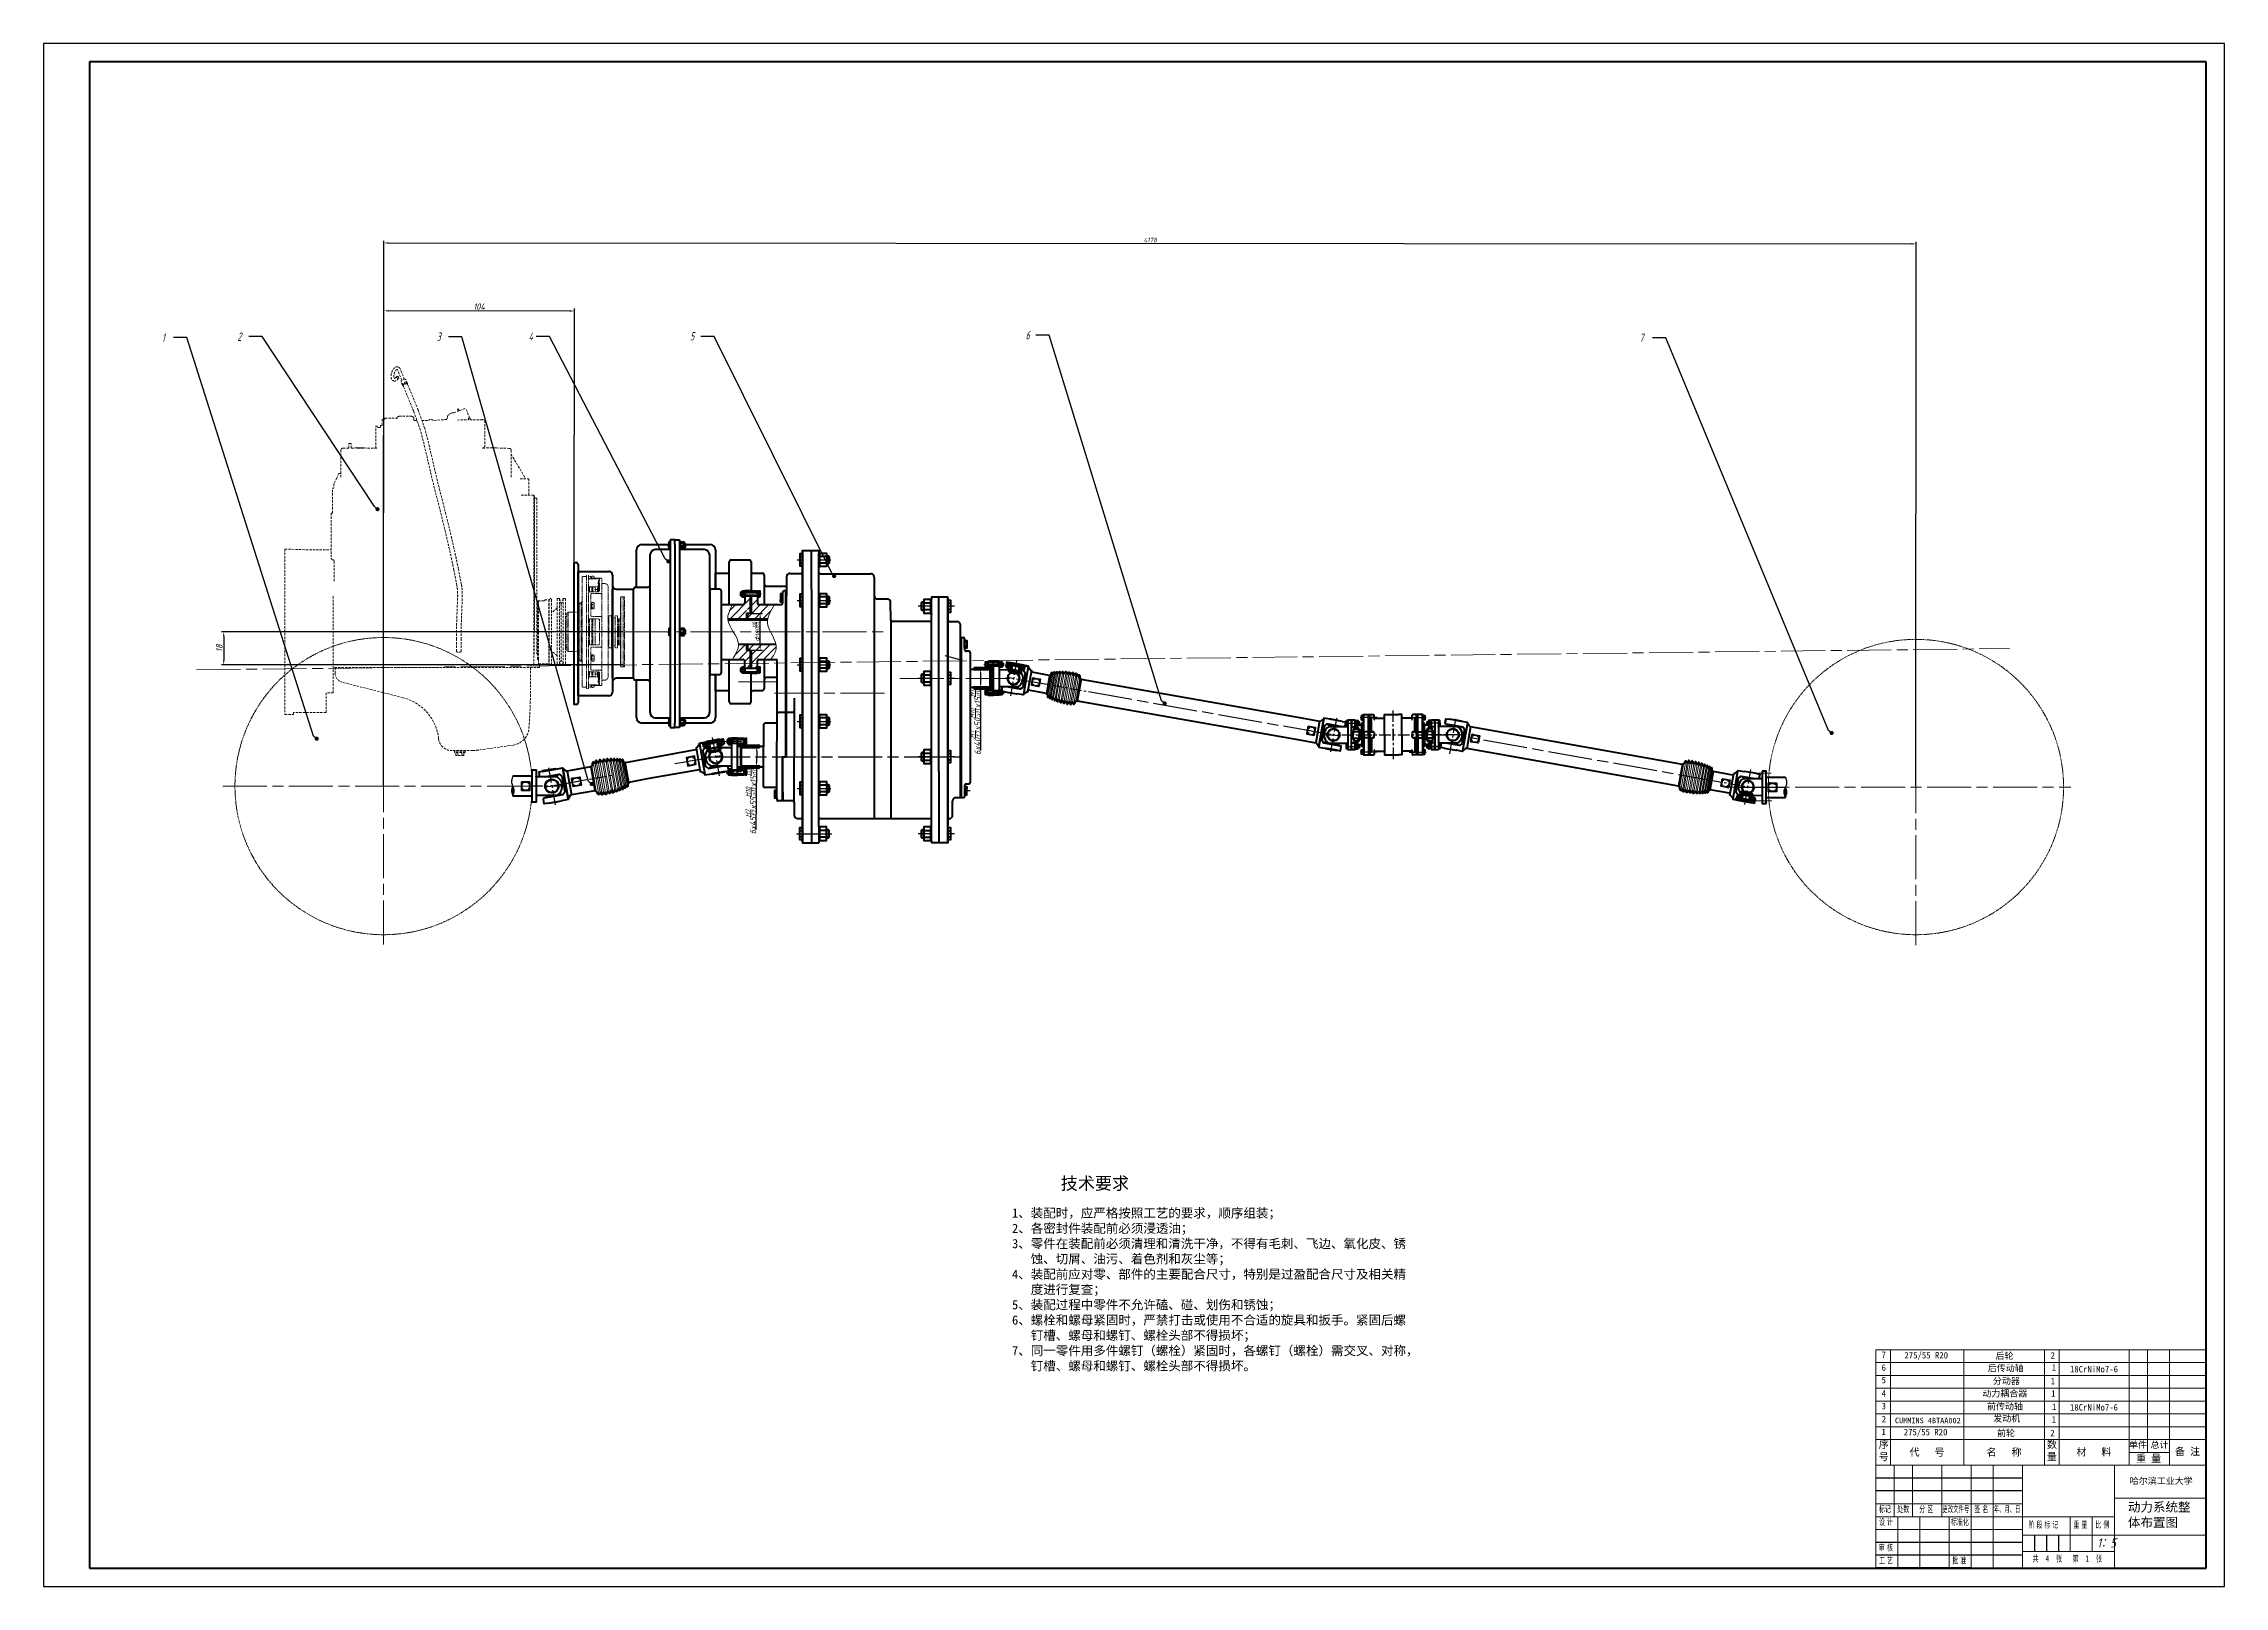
# Model space of a CAD drawing. Header units: millimetres. Extents: x 152 to 1341, y 163 to 1004.
import ezdxf

# ---------------------------------------------------------------- set-up
doc = ezdxf.new("R2010")
doc.units = ezdxf.units.MM
for name, pattern in [('ACAD_ISO08W100', [36, 24, -3, 6, -3]), ('HIDDEN', [1.905, 1.27, -0.635]), ('HIDDENX2', [0.75, 0.5, -0.25])]:
    doc.linetypes.add(name, pattern=pattern)
doc.layers.get('Defpoints').update_dxf_attribs({"lineweight": 35})
for name, color, linetype, lineweight in [('01', 7, 'Continuous', 50), ('02', 3, 'Continuous', 25), ('中心线', 1, 'ACAD_ISO08W100', 35), ('剖面线', 6, 'Continuous', 35), ('尺寸', 4, 'Continuous', 25), ('文字', 131, 'Continuous', 35), ('粗实线', 7, 'Continuous', 50), ('细实线', 7, 'Continuous', 20), ('虚线', 8, 'HIDDENX2', 35)]:
    doc.layers.add(name, color=color, linetype=linetype, lineweight=lineweight)
doc.layers.add('尺寸标注', color=4, linetype='Continuous')
doc.styles.add('PDF FangSong', font='simfang.ttf')
doc.styles.add('PDF FangSong_GB2312', font='arial.ttf')
doc.styles.get("Standard").update_dxf_attribs({"font": 'arial.ttf'})
doc.styles.add('TextStyle1', font='', dxfattribs={"width": 0.599418})
doc.styles.add('TextStyle2', font='', dxfattribs={"width": 0.585181})
doc.styles.add('仿宋', font='simfang.ttf', dxfattribs={"height": 3.5})
doc.styles.add('工程字', font='gbenor.shx', dxfattribs={"width": 0.65, "oblique": 15, "height": 5, "bigfont": 'gbcbig.shx'})
doc.styles.add('工程字-35', font='gbeitc.shx', dxfattribs={"height": 3.5, "bigfont": 'gbcbig.shx'})
doc.styles.add('工程字-5', font='gbeitc.shx', dxfattribs={"height": 5, "bigfont": 'gbcbig.shx'})
doc.styles.add('标准', font='', dxfattribs={"width": 0.667})
doc.styles.get('TextStyle1').set_extended_font_data('仿宋_GB2312')
doc.styles.get('TextStyle2').set_extended_font_data('仿宋_GB2312')
doc.styles.get('标准').set_extended_font_data('仿宋_GB2312')
doc.dimstyles.new('ISO-25', dxfattribs={"dimtxt": 2.5, "dimasz": 2.5, "dimexe": 1.25, "dimexo": 0.625, "dimtad": 1, "dimtxsty": 'Standard', "dimcen": 2.5, "dimadec": 0, "dimazin": 0, "dimtfac": 1, "dimtmove": 0, "dimatfit": 3, "dimfxl": 1, "dimarcsym": 0})
picture_1 = doc.add_image_def('image1.jpg', size_in_pixel=(550, 293))
pattern_1 = [(135, (-244.8908, 404.60866), (-0.24695704, -0.24695704), [])]
pattern_2 = [(45, (-244.8908, 404.60866), (-0.098782817, 0.098782817), [])]
pattern_3 = [(135, (-5.07996, 466.45077), (-0.2245064, -0.2245064), [])]
pattern_4 = [(45, (-5.07996, 466.45077), (-0.089802561, 0.089802561), [])]
pattern_5 = [(135, (23.2777, 450.40848), (-0.2245064, -0.2245064), [])]
pattern_6 = [(45, (23.2777, 450.40848), (-0.089802561, 0.089802561), [])]

msp = doc.modelspace()

# ---------------------------------------------------------------- texts
at = {"layer": '尺寸', "lineweight": 20, "char_height": 4.529, "attachment_point": 1, "style": '工程字'}
for s, insert in [('1', (216.028, 846.047)), ('2', (257.235, 846.565)), ('3', (365.926, 846.586)), ('4', (415.951, 846.562)), ('5', (504.041, 846.817)), ('6', (686.985, 847.387)), ('7', (1021.673, 845.998))]:
    msp.add_mtext_dynamic_manual_height_columns(s, width=8.54319, gutter_width=11.321, heights=[0], dxfattribs=dict(at, insert=insert))
at = {"layer": '尺寸', "char_height": 3.4999, "attachment_point": 4, "style": 'PDF FangSong'}
for s, insert in [('后轮', (1215.831, 288.549)), ('后传动轴', (1211.596, 281.847)), ('分动器', (1214.403, 274.853))]:
    msp.add_mtext(s, dxfattribs=dict(at, insert=insert))
at = {"layer": '尺寸标注', "lineweight": 20}
for s, width, heights, insert, char_height, attachment_point in [('{\\fSimSun|b0|i0|c134|p2;序号}', 8, [0], (1152.155, 242.416), 4, 1), ('\\pxqc;{\\fSimSun|b0|i0|c134|p2;代   号}', 39.71888, [14.006], (1178.481, 235.984), 4, 5), ('\\pxqc;{\\fSimSun|b0|i0|c134|p2;名   称}', 39.71888, [14.006], (1220.508, 236.017), 4, 5), ('{\\fSimSun|b0|i0|c134|p2;数量}', 8, [0], (1243.854, 242.382), 4, 1), ('\\pxqc;{\\fSimSun|b0|i0|c134|p2;材   料}', 39.71888, [14.006], (1269.463, 236.11), 4, 5), ('{\\fSimSun|b0|i0|c134|p2;单件}', 15.74364, [0], (1288.602, 242.039), 3.5, 1), ('{\\fSimSun|b0|i0|c134|p2;总计}', 15.74364, [0], (1300.326, 241.977), 3.5, 1), ('{\\fSimSun|b0|i0|c134|p2;备 注 }', 15.74364, [0], (1313.737, 238.649), 4, 1), ('{\\fSimSun|b0|i0|c134|p2;重 量}', 15.74364, [0], (1292.493, 234.872), 4, 1)]:
    msp.add_mtext_dynamic_manual_height_columns(s, width=width, gutter_width=12.5, heights=heights, dxfattribs=dict(at, insert=insert, char_height=char_height, attachment_point=attachment_point))
at = {"layer": '文字'}
for s, insert, char_height, attachment_point, style in [('   技术要求', (698.228, 382.395), 6.8301, 4, 'PDF FangSong_GB2312'), ('7', (1153.701, 289.302), 3.5, 4, 'PDF FangSong'), ('275/55 R20', (1166.136, 288.647), 3.4999, 4, 'PDF FangSong'), ('2', (1245.862, 289.009), 3.5, 4, 'PDF FangSong'), ('5', (1153.701, 275.509), 3.5, 4, 'PDF FangSong'), ('6', (1153.723, 282.286), 3.5, 4, 'PDF FangSong'), ('1', (1245.884, 274.977), 3.5, 4, 'PDF FangSong'), ('1', (1246.437, 282.382), 3.5, 4, 'PDF FangSong'), ('4', (1153.723, 268.275), 3.5, 4, 'PDF FangSong'), ('3', (1153.723, 261.303), 3.5, 4, 'PDF FangSong'), ('动力耦合器', (1208.649, 268.033), 3.4999, 4, 'PDF FangSong'), ('前传动轴', (1211.186, 260.97), 3.4999, 4, 'PDF FangSong'), ('1', (1246.146, 268.222), 3.5, 4, 'PDF FangSong'), ('1', (1246.569, 260.957), 3.5, 4, 'PDF FangSong'), ('2', (1153.745, 254.264), 3.5, 4, 'PDF FangSong'), ('CUMMINS 4BTAA002', (1160.959, 253.475), 3, 4, 'PDF FangSong'), ('发动机', (1214.597, 254.346), 3.4999, 4, 'PDF FangSong'), ('1', (1246.451, 254.066), 3.5, 4, 'PDF FangSong'), ('1', (1153.679, 247.27), 3.5, 4, 'PDF FangSong'), ('275/55 R20', (1165.798, 246.763), 3.4999, 4, 'PDF FangSong'), ('前轮', (1216.633, 246.479), 3.4999, 4, 'PDF FangSong'), ('2', (1245.685, 246.691), 3.5, 4, 'PDF FangSong'), ('\\fﾷￂￋￎ_GB2312|b0|i0|p34;标记', (1152.229, 206.961), 3.5, 1, '标准'), ('\\fﾷￂￋￎ_GB2312|b0|i0|p34;处数', (1162.229, 206.961), 3.5, 1, '标准'), ('\\fﾷￂￋￎ_GB2312|b0|i0|p34;分 区', (1174.254, 206.961), 3.5, 1, '标准'), ('\\fﾷￂￋￎ_GB2312|b0|i0|p34;更改文件号', (1186.82, 206.961), 3.5, 1, 'TextStyle1'), ('\\fﾷￂￋￎ_GB2312|b0|i0|p34;签 名', (1204.254, 206.961), 3.5, 1, '标准'), ('\\fﾷￂￋￎ_GB2312|b0|i0|p34;年、月、日', (1214.995, 206.961), 3.5, 1, 'TextStyle2'), ('\\fﾷￂￋￎ_GB2312|b0|i0|p34;设 计', (1152.254, 199.961), 3.5, 1, '标准'), ('\\fﾷￂￋￎ_GB2312|b0|i0|p34;标准化', (1191.455, 199.961), 3.5, 1, '标准'), ('\\fﾷￂￋￎ_GB2312|b0|i0|p34;阶 段 标 记', (1233.757, 198.461), 3.5, 1, '标准'), ('\\fﾷￂￋￎ_GB2312|b0|i0|p34;重 量', (1258.254, 198.461), 3.5, 1, '标准'), ('\\fﾷￂￋￎ_GB2312|b0|i0|p34;比 例', (1270.254, 198.461), 3.5, 1, '标准'), ('\\fﾷￂￋￎ_GB2312|b0|i0|p34;工 艺', (1152.254, 178.961), 3.5, 1, '标准'), ('\\fﾷￂￋￎ_GB2312|b0|i0|p34;审 核', (1152.254, 185.961), 3.5, 1, '标准'), ('\\fﾷￂￋￎ_GB2312|b0|i0|p34;批 准', (1192.254, 178.961), 3.5, 1, '标准'), ('{\\fSimSun|b0|i0|c134|p2;共  4  张   第  1  张}', (1236.011, 179.961), 3.5, 1, '标准')]:
    msp.add_mtext(s, dxfattribs=dict(at, insert=insert, char_height=char_height, attachment_point=attachment_point, style=style))
at = {"layer": '文字', "insert": (679.593, 324.64), "char_height": 4.99988, "attachment_point": 4, "rotation": 359.999994, "style": 'PDF FangSong'}
msp.add_mtext('{\\fSimSun|b0|i0|c134|p2;1、装配时，应严格按照工艺的要求，顺序组装；\\P2、各密封件装配前必须浸透油；\\P3、零件在装配前必须清理和清洗干净，不得有毛刺、飞边、氧化皮、锈\\P   蚀、切屑、油污、着色剂和灰尘等；\\P4、装配前应对零、部件的主要配合尺寸，特别是过盈配合尺寸及相关精\\P   度进行复查；\\P5、装配过程中零件不允许磕、碰、划伤和锈蚀；\\P6、螺栓和螺母紧固时，严禁打击或使用不合适的旋具和扳手。紧固后螺\\P   钉槽、螺母和螺钉、螺栓头部不得损坏；\\P7、同一零件用多件螺钉（螺栓）紧固时，各螺钉（螺栓）需交叉、对称，\\P   钉槽、螺母和螺钉、螺栓头部不得损坏。}', dxfattribs=at)
at = {"layer": '文字', "char_height": 3.5, "width": 37.79242, "attachment_point": 4, "style": 'PDF FangSong'}
for insert in [(1250.602, 281.444), (1250.602, 260.646)]:
    msp.add_mtext('\\pxqc;18CrNiMo7-6', dxfattribs=dict(at, insert=insert))
at = {"layer": '文字', "insert": (1289.024, 222.315), "char_height": 3.5, "attachment_point": 1, "style": '仿宋'}
msp.add_mtext_dynamic_manual_height_columns('{\\C7;哈尔滨工业大学}', width=38.37592, gutter_width=25, heights=[0], dxfattribs=at)
at = {"layer": '文字', "linetype": 'Continuous', "lineweight": 25, "insert": (1288.027, 208.817), "char_height": 5, "width": 36.42617, "attachment_point": 1, "style": '标准'}
msp.add_mtext('{\\fFangSong|b0|i0|c134|p49;\\W1;动力系统整体布置图}', dxfattribs=at)
at = {"layer": '文字', "lineweight": 20, "insert": (1271.249, 189.259), "char_height": 5, "attachment_point": 1, "style": '工程字-5'}
msp.add_mtext_dynamic_manual_height_columns('{\\C7;1：5}', width=19.361, gutter_width=25, heights=[0], dxfattribs=at)
at = {"layer": '细实线', "insert": (1152.254, 199.961), "char_height": 3.5, "attachment_point": 1, "style": '标准'}
msp.add_mtext('\\fﾷￂￋￎ_GB2312|b0|i0|p34;设 计', dxfattribs=at)

# ---------------------------------------------------------------- blocks, each defined once
blk = doc.blocks.new('*D10')
at = {"layer": 'Defpoints', "color": 0, "transparency": 16777216}
for p in [(1172.6, 894.9), (336.9, 599.3), (1172.4, 598.8)]:
    blk.add_point(p, dxfattribs=at)
at = {"layer": '尺寸', "color": 0, "lineweight": -2, "transparency": 16777216}
for p, q in [((336.9, 599.9), (337.1, 896.6)), ((339.6, 895.4), (1170.1, 894.9)), ((1172.4, 599.4), (1172.6, 896.1))]:
    blk.add_line(p, q, dxfattribs=at)
at = {"layer": '尺寸', "color": 0, "transparency": 16777216}
for points in [[(339.6, 895.8), (339.6, 895), (337.1, 895.4)], [(1170.1, 895.3), (1170.1, 894.5), (1172.6, 894.9)]]:
    blk.add_solid(points, dxfattribs=at)
at = {"layer": '尺寸', "color": 0, "lineweight": 20, "transparency": 16777216, "insert": (754.9, 897), "char_height": 2.5, "attachment_point": 5, "rotation": 359.9657}
blk.add_mtext('{\\Fgbeitc,gbcbig|c134;4178}', dxfattribs=at)
blk = doc.blocks.new('*D11')
at = {"layer": 'Defpoints', "color": 0, "transparency": 16777216}
for p in [(537.4, 693.4), (542.3, 693.4), (537.4, 673.4)]:
    blk.add_point(p, dxfattribs=at)
at = {"layer": '尺寸标注', "color": 0, "lineweight": -2, "transparency": 16777216}
for p, q in [((538, 693.4), (543.6, 693.4)), ((542.3, 675.9), (542.3, 690.9)), ((538, 673.4), (543.6, 673.4))]:
    blk.add_line(p, q, dxfattribs=at)
at = {"layer": '尺寸标注', "color": 0, "transparency": 16777216}
for points in [[(541.9, 690.9), (542.7, 690.9), (542.3, 693.4)], [(541.9, 675.9), (542.7, 675.9), (542.3, 673.4)]]:
    blk.add_solid(points, dxfattribs=at)
at = {"layer": '尺寸标注', "color": 0, "lineweight": 20, "transparency": 16777216, "insert": (540.1, 683.4), "char_height": 2.5, "attachment_point": 5, "rotation": 89.9794}
blk.add_mtext('{\\Fgbeitc,gbcbig|c134;Φ100\\H0.7x;\\SH8/h7;}', dxfattribs=at)
blk = doc.blocks.new('*D12')
at = {"layer": 'Defpoints', "color": 0, "transparency": 16777216}
for p in [(337.1, 858.4), (337, 721.2), (440.9, 721.2)]:
    blk.add_point(p, dxfattribs=at)
at = {"layer": '尺寸标注', "color": 0, "lineweight": -2, "transparency": 16777216}
for p, q in [((337, 721.9), (337.1, 859.6)), ((438.5, 858.3), (339.6, 858.4)), ((440.9, 721.8), (441, 859.6))]:
    blk.add_line(p, q, dxfattribs=at)
at = {"layer": '尺寸标注', "color": 0, "transparency": 16777216}
for points in [[(339.6, 858.8), (339.6, 858), (337.1, 858.4)], [(438.5, 858.7), (438.5, 857.9), (441, 858.3)]]:
    blk.add_solid(points, dxfattribs=at)
at = {"layer": '尺寸标注', "color": 0, "lineweight": 20, "transparency": 16777216, "insert": (389, 860.7), "char_height": 3.5, "attachment_point": 5, "rotation": 359.9657, "style": '工程字-35'}
blk.add_mtext('104', dxfattribs=at)
blk = doc.blocks.new('*D13')
at = {"layer": 'Defpoints', "color": 0, "transparency": 16777216}
for p in [(468.3, 683.4), (249.8, 665.4), (468.3, 665.4)]:
    blk.add_point(p, dxfattribs=at)
at = {"layer": '尺寸标注', "color": 0, "lineweight": -2, "transparency": 16777216}
for p, q in [((467.7, 683.4), (248.5, 683.4)), ((249.8, 680.9), (249.8, 667.9)), ((467.7, 665.4), (248.5, 665.4))]:
    blk.add_line(p, q, dxfattribs=at)
at = {"layer": '尺寸标注', "color": 0, "transparency": 16777216}
for points in [[(249.4, 680.9), (250.2, 680.9), (249.8, 683.4)], [(249.4, 667.9), (250.2, 667.9), (249.8, 665.4)]]:
    blk.add_solid(points, dxfattribs=at)
at = {"layer": '尺寸标注', "color": 0, "lineweight": 20, "transparency": 16777216, "insert": (247.4, 674.4), "char_height": 3.5, "attachment_point": 5, "rotation": 90, "style": '工程字-35'}
blk.add_mtext('18', dxfattribs=at)
blk = doc.blocks.new('*D8')
at = {"layer": 'Defpoints', "color": 0, "transparency": 16777216}
for p in [(544, 620.9), (540.3, 609.9), (543.9, 609.9)]:
    blk.add_point(p, dxfattribs=at)
at = {"layer": '尺寸标注', "color": 0, "lineweight": -2, "transparency": 16777216}
for p, q in [((543.4, 620.9), (539.1, 620.9)), ((540.4, 618.4), (540.3, 612.4)), ((543.3, 609.9), (539.1, 609.9)), ((540.3, 609.9), (540, 575.5))]:
    blk.add_line(p, q, dxfattribs=at)
at = {"layer": '尺寸标注', "color": 0, "transparency": 16777216}
for points in [[(540, 618.4), (540.8, 618.4), (540.4, 620.9)], [(539.9, 612.4), (540.7, 612.4), (540.3, 609.9)]]:
    blk.add_solid(points, dxfattribs=at)
at = {"layer": '尺寸标注', "color": 0, "lineweight": 20, "transparency": 16777216, "insert": (537.3, 591.5), "char_height": 3.5, "width": 2.863, "attachment_point": 5, "rotation": 89.5649, "style": '工程字-35'}
blk.add_mtext('6x45{\\H0.7x;\\SH7/f7;}x55{\\H0.7x;\\SH10/a11;}x15{\\H0.7x;\\SH11/d10;}', dxfattribs=at)
blk = doc.blocks.new('*D9')
at = {"layer": 'Defpoints', "color": 0, "transparency": 16777216}
for p in [(658.8, 663), (658.8, 653), (662.5, 653)]:
    blk.add_point(p, dxfattribs=at)
at = {"layer": '尺寸标注', "color": 0, "lineweight": -2, "transparency": 16777216}
for p, q in [((659.4, 663), (663.7, 663)), ((662.5, 660.5), (662.5, 655.5)), ((659.4, 653), (663.7, 653)), ((662.5, 653), (662.5, 618.7))]:
    blk.add_line(p, q, dxfattribs=at)
at = {"layer": '尺寸标注', "color": 0, "transparency": 16777216}
for points in [[(662.1, 660.5), (662.9, 660.5), (662.5, 663)], [(662.1, 655.5), (662.9, 655.5), (662.5, 653)]]:
    blk.add_solid(points, dxfattribs=at)
at = {"layer": '尺寸标注', "color": 0, "lineweight": 20, "transparency": 16777216, "insert": (659.6, 634.6), "char_height": 3.5, "attachment_point": 5, "rotation": 90, "style": '工程字-35'}
blk.add_mtext('6x40{\\H0.7x;\\SH7/f7;}x50{\\H0.7x;\\SH10/a11;}x15{\\H0.7x;\\SH11/d10;}', dxfattribs=at)

# ---------------------------------------------------------------- dimensions: what is measured, and where the dimension line sits
at = {"layer": '尺寸', "lineweight": 20}
dim = msp.add_aligned_dim(p1=(336.926, 599.305), p2=(1172.426, 598.805), distance=296.073, text='{\\Fgbeitc,gbcbig|c134;4178}', dimstyle='ISO-25', dxfattribs=at)
dim.commit()
dim.dimension.update_dxf_attribs({"geometry": '*D10', "text_midpoint": (754.854, 897.003)})
at = {"layer": '尺寸标注', "lineweight": 20}
for p1, p2, distance, text, override, picture, middle in [((440.904, 721.166), (336.999, 721.228), -137.148, '104', {"dimtxsty": '工程字-35'}, '*D12', (389.035, 860.72)), ((658.798, 663.041), (658.798, 653.041), 3.673, '6x40{\\H0.7x;\\SH7/f7;}x50{\\H0.7x;\\SH10/a11;}x15{\\H0.7x;\\SH11/d10;}', {"dimtxt": 2, "dimtxsty": '工程字-35'}, '*D9', (659.6, 634.603))]:
    dim = msp.add_aligned_dim(p1=p1, p2=p2, distance=distance, text=text, dimstyle='ISO-25', override=override, dxfattribs=at)
    dim.commit()
    dim.dimension.update_dxf_attribs({"geometry": picture, "text_midpoint": middle})
dim = msp.add_aligned_dim(p1=(537.393, 673.387), p2=(537.4, 693.399), distance=-4.927, text='{\\Fgbeitc,gbcbig|c134;Φ100\\H0.7x;\\SH8/h7;}', dimstyle='ISO-25', dxfattribs=at)
dim.commit()
dim.dimension.update_dxf_attribs({"geometry": '*D11', "text_midpoint": (540.095, 683.392)})
dim = msp.add_linear_dim(base=(249.773, 665.41), p1=(468.309, 683.399), p2=(468.309, 665.41), angle=90, text='18', dimstyle='ISO-25', override={"dimtxsty": '工程字-35'}, dxfattribs=at)
dim.commit()
dim.dimension.update_dxf_attribs({"geometry": '*D13', "text_midpoint": (247.398, 674.405)})
dim = msp.add_linear_dim(base=(540.305, 609.888), p1=(543.987, 620.858), p2=(543.903, 609.861), angle=269.564946, text='6x45{\\H0.7x;\\SH7/f7;}x55{\\H0.7x;\\SH10/a11;}x15{\\H0.7x;\\SH11/d10;}', dimstyle='ISO-25', override={"dimtxt": 1, "dimtxsty": '工程字-35'}, dxfattribs=at)
dim.commit()
dim.dimension.update_dxf_attribs({"geometry": '*D8', "text_midpoint": (540.165, 591.451), "dimtype": 161})

# ---------------------------------------------------------------- hatches: boundary and pattern name
at = {"layer": '剖面线', "lineweight": 20}
h = msp.add_hatch(dxfattribs=at)
h.set_pattern_fill('ANSI31', color=256)
h.set_pattern_definition([(45, (-3515.009, -148.8705), (-2.245064, 2.245064), [])])
h.paths.add_polyline_path([(536.893, 705.845), (534.007, 705.845), (534.007, 704.999), (536.893, 704.999)])
h.paths.add_polyline_path([(540.779, 705.845), (537.393, 705.845), (537.393, 704.999), (540.779, 704.999)])
edge = h.paths.add_edge_path()
edge.add_line((534.893, 695.684), (536.893, 695.684))
edge.add_line((536.893, 695.684), (536.893, 702.967))
edge.add_line((536.893, 702.967), (534.007, 702.967))
edge.add_line((534.007, 702.967), (534.007, 702.411))
edge.add_line((534.007, 702.411), (534.007, 699.449))
edge.add_arc((532.807, 699.449), 1.2, -90, 0, ccw=False)
edge.add_line((532.807, 698.249), (527.135, 698.249))
edge.add_spline(control_points=[(527.135, 698.249), (525.801, 695.597), (524.467, 692.945), (524.625, 690.356)], knot_values=[0, 0, 0, 0, 8.26231991, 8.26231991, 8.26231991, 8.26231991], degree=3, periodic=0)
edge.add_line((524.625, 690.356), (534.891, 690.342))
edge.add_line((534.891, 690.342), (534.893, 695.684))
edge = h.paths.add_edge_path()
edge.add_spline(control_points=[(546.43, 690.325), (546.909, 692.993), (548.541, 695.621), (550.173, 698.249)], knot_values=[0, 0, 0, 0, 8.49214133, 8.49214133, 8.49214133, 8.49214133], degree=3, periodic=0)
edge.add_line((550.173, 698.249), (541.379, 698.249))
edge.add_arc((541.379, 698.849), 0.6, 180, 270, ccw=False)
edge.add_line((540.779, 698.849), (540.779, 702.967))
edge.add_line((540.779, 702.967), (537.393, 702.967))
edge.add_line((537.393, 702.967), (537.393, 695.684))
edge.add_line((537.393, 695.684), (535.393, 695.684))
edge.add_line((535.393, 695.684), (535.393, 690.341))
edge.add_line((535.393, 690.341), (546.43, 690.325))
edge = h.paths.add_edge_path()
edge.add_spline(control_points=[(548.005, 668.4), (549.387, 670.285), (551.309, 672.907), (551.122, 675.672), (550.955, 676.456)], knot_values=[23.06574499, 23.06574499, 23.06574499, 23.06574499, 29.5604562, 32.09477599, 32.09477599, 32.09477599, 32.09477599], degree=3, periodic=0)
edge.add_line((550.955, 676.456), (535.393, 676.537))
edge.add_line((535.393, 676.537), (535.393, 673.388))
edge.add_line((535.393, 673.388), (537.393, 673.387))
edge.add_line((537.393, 673.387), (537.393, 666.227))
edge.add_line((537.393, 666.227), (540.779, 666.267))
edge.add_line((540.779, 666.267), (540.779, 667.8))
edge.add_arc((541.379, 667.8), 0.6, 90, 180, ccw=False)
edge.add_line((541.379, 668.4), (548.005, 668.4))
h.paths.add_polyline_path([(540.779, 666.267), (537.393, 666.227), (537.393, 663.681), (540.779, 663.681)])
h.paths.add_polyline_path([(540.779, 661.65), (537.393, 661.65), (537.393, 660.803), (540.779, 660.803)])
h.paths.add_polyline_path([(536.893, 661.65), (534.007, 661.65), (534.007, 661.094), (534.007, 660.803), (536.893, 660.803)])
h.paths.add_polyline_path([(536.893, 666.221), (534.007, 666.187), (534.007, 663.681), (536.893, 663.681)])
edge = h.paths.add_edge_path()
edge.add_line((536.893, 673.387), (535.393, 673.388))
edge.add_line((535.393, 673.388), (534.885, 673.388))
edge.add_line((534.885, 673.388), (534.886, 676.54))
edge.add_line((534.886, 676.54), (530.423, 676.563))
edge.add_spline(control_points=[(530.423, 676.563), (530.485, 673.869), (528.81, 671.134), (527.135, 668.4)], knot_values=[23.26632626, 23.26632626, 23.26632626, 23.26632626, 32.0394655, 32.0394655, 32.0394655, 32.0394655], degree=3, periodic=0)
edge.add_line((527.135, 668.4), (532.807, 668.4))
edge.add_arc((532.807, 667.2), 1.2, 0, 90, ccw=False)
edge.add_line((534.007, 667.2), (534.007, 666.187))
edge.add_line((534.007, 666.187), (536.893, 666.221))
edge.add_line((536.893, 666.221), (536.893, 673.387))
h = msp.add_hatch(color=256, dxfattribs=at)
h.dxf.hatch_style = 1
h.paths.add_polyline_path([(537.393, 705.845), (536.893, 705.845), (536.893, 704.999), (537.393, 704.999)])
h.paths.add_polyline_path([(537.393, 702.967), (536.893, 702.967), (536.89, 693.4), (537.39, 693.399)])
h.paths.add_polyline_path([(535.393, 693.4), (534.892, 693.4), (534.891, 690.342), (535.393, 690.341)])
h.paths.add_polyline_path([(535.393, 690.341), (534.891, 690.342), (534.891, 689.899), (535.393, 689.899)])
h.paths.add_polyline_path([(535.393, 676.537), (534.886, 676.54), (534.885, 673.388), (535.393, 673.388)])
h.paths.add_polyline_path([(535.393, 676.781), (534.886, 676.782), (534.886, 676.54), (535.393, 676.537)])
h.paths.add_polyline_path([(537.393, 673.387), (536.893, 673.387), (536.893, 666.221), (537.393, 666.227)])
h.paths.add_polyline_path([(537.393, 666.227), (536.893, 666.221), (536.893, 663.681), (537.393, 663.681)])
h.paths.add_polyline_path([(537.393, 661.65), (536.893, 661.65), (536.893, 660.803), (537.393, 660.803)])
h = msp.add_hatch(dxfattribs=at)
h.set_pattern_fill('ANSI31', color=256, scale=0.153894, angle=90)
h.set_pattern_definition([(135, (-114.8292, 622.5395), (-0.34550077, -0.34550077), [])])
h.paths.add_polyline_path([(666.493, 667.274), (669.57, 667.274), (669.57, 666.505), (666.493, 666.505)])
h.paths.add_polyline_path([(658.798, 663.517, -0.41421356), (659.106, 663.825), (666.493, 663.825), (666.493, 664.658), (669.57, 664.658), (669.57, 663.041), (658.798, 663.041)])
h.paths.add_polyline_path([(666.493, 652.273), (659.106, 652.273, -0.41421356), (658.798, 652.58), (658.798, 653.041), (667.153, 653.041), (669.57, 653.04), (669.57, 651.423), (666.493, 651.423)])
h.paths.add_polyline_path([(666.493, 649.576), (669.57, 649.576), (669.57, 648.807), (666.493, 648.807)])
h = msp.add_hatch(dxfattribs=at)
h.set_pattern_fill('ANSI31', color=256, scale=0.1, angle=90)
h.set_pattern_definition(pattern_3)
h.paths.add_polyline_path([(678.488, 666.514), (676.714, 666.823), (676.296, 664.461, 0.41001979), (676.625, 663.999), (677.607, 663.823), (677.607, 663.825), (678, 663.756)])
h = msp.add_hatch(dxfattribs=at)
h.set_pattern_fill('ANSI31', color=256, scale=0.1)
h.set_pattern_definition([(45, (-5.07996, 466.45077), (-0.2245064, 0.2245064), [])])
h.paths.add_polyline_path([(681.87, 666.117), (678.719, 666.675), (678.488, 666.514), (678.034, 663.951), (678.431, 663.882), (678.326, 663.289), (677.93, 663.359), (677.895, 663.162), (678.061, 662.932), (678.749, 662.81, 0.40192105), (678.863, 662.897), (678.95, 663.385), (678.95, 663.385), (679.281, 665.254), (679.316, 665.45), (679.808, 665.363), (679.791, 665.267), (681.66, 664.936), (681.661, 664.936)])
h.paths.add_polyline_path([(682.998, 665.919), (681.872, 666.117), (681.663, 664.936), (682.577, 664.774)])
h.paths.add_polyline_path([(684.963, 665.574), (682.998, 665.919), (682.577, 664.774), (683.534, 664.605), (683.551, 664.705), (684.044, 664.618), (684.009, 664.422), (683.991, 664.322), (683.992, 664.322), (683.914, 663.883)])
h.paths.add_polyline_path([(685.181, 665.333), (685.02, 665.564), (684.963, 665.574), (683.914, 663.883), (683.643, 662.352), (683.591, 662.06, 0.41233829), (683.677, 661.942), (684.362, 661.82), (684.593, 661.982), (684.628, 662.18), (684.236, 662.247), (684.303, 662.644), (684.301, 662.644), (684.336, 662.84), (684.732, 662.77)])
h = msp.add_hatch(dxfattribs=at)
h.set_pattern_fill('ANSI31', color=256, scale=0.04)
h.set_pattern_definition(pattern_4)
h.paths.add_polyline_path([(678.396, 663.685), (678.148, 663.729), (678.146, 663.727), (677.607, 663.823), (677.538, 663.428), (678.326, 663.289)])
h = msp.add_hatch(dxfattribs=at)
h.set_pattern_fill('ANSI31', color=256, scale=0.04)
h.set_pattern_definition(pattern_4)
h.paths.add_polyline_path([(685.077, 662.504), (685.007, 662.114), (684.236, 662.247), (684.303, 662.644)])
h = msp.add_hatch(dxfattribs=at)
h.set_pattern_fill('ANSI31', color=256, scale=0.1, angle=90)
h.set_pattern_definition(pattern_3)
h.paths.add_polyline_path([(685.181, 665.333), (684.732, 662.77), (684.732, 662.77), (684.701, 662.593), (684.724, 662.569), (685.09, 662.504), (685.089, 662.502), (685.472, 662.436), (686.652, 663.406), (686.663, 663.476), (686.693, 663.712), (686.711, 663.825), (686.733, 663.934), (686.763, 664.038), (686.807, 664.134), (686.859, 664.226), (686.924, 664.304), (686.998, 664.378), (687.081, 664.448), (687.173, 664.509), (687.273, 664.566), (687.378, 664.618), (687.486, 664.666), (687.713, 664.757), (687.949, 664.843)])
h.paths.add_polyline_path([(686.502, 662.953), (686.554, 663.045), (686.593, 663.145), (686.624, 663.25), (686.645, 663.363), (686.652, 663.406), (685.472, 662.436), (685.649, 662.405), (685.874, 662.504), (685.983, 662.552), (686.088, 662.609), (686.188, 662.666), (686.279, 662.727), (686.367, 662.796), (686.441, 662.871)])
h = msp.add_hatch(dxfattribs=at)
h.set_pattern_fill('ANSI31', color=256, scale=0.11, angle=90)
h.set_pattern_definition(pattern_1)
h.paths.add_polyline_path([(512.809, 623.379), (513.303, 620.56), (513.303, 620.56), (513.337, 620.365), (513.311, 620.339), (512.91, 620.268), (512.91, 620.265), (512.489, 620.192), (511.191, 621.26), (511.179, 621.337), (511.146, 621.596), (511.126, 621.72), (511.102, 621.84), (511.069, 621.955), (511.021, 622.061), (510.963, 622.161), (510.891, 622.247), (510.81, 622.329), (510.719, 622.406), (510.618, 622.473), (510.508, 622.535), (510.393, 622.593), (510.273, 622.645), (510.024, 622.746), (509.764, 622.84)])
h.paths.add_polyline_path([(511.356, 620.761), (511.299, 620.862), (511.256, 620.972), (511.222, 621.087), (511.198, 621.212), (511.191, 621.26), (512.489, 620.192), (512.294, 620.158), (512.047, 620.268), (511.927, 620.32), (511.812, 620.383), (511.702, 620.445), (511.601, 620.512), (511.505, 620.589), (511.424, 620.67)])
h = msp.add_hatch(dxfattribs=at)
h.set_pattern_fill('ANSI31', color=256, scale=0.11)
h.set_pattern_definition([(45, (-244.8908, 404.60866), (-0.24695704, 0.24695704), [])])
h.paths.add_polyline_path([(516.451, 624.241), (519.918, 624.855), (520.172, 624.678), (520.67, 621.859), (520.234, 621.782), (520.349, 621.131), (520.785, 621.208), (520.824, 620.992), (520.642, 620.737), (519.884, 620.603, -0.40192105), (519.759, 620.699), (519.664, 621.236), (519.664, 621.236), (519.299, 623.292), (519.261, 623.508), (518.719, 623.412), (518.738, 623.307), (516.682, 622.943), (516.681, 622.942)])
h.paths.add_polyline_path([(515.211, 624.024), (516.449, 624.241), (516.679, 622.942), (515.674, 622.764)])
h.paths.add_polyline_path([(513.049, 623.644), (515.211, 624.024), (515.674, 622.764), (514.621, 622.578), (514.602, 622.688), (514.06, 622.593), (514.098, 622.377), (514.118, 622.267), (514.118, 622.267), (514.203, 621.784)])
h.paths.add_polyline_path([(512.809, 623.379), (512.986, 623.633), (513.049, 623.644), (514.203, 621.784), (514.501, 620.1), (514.559, 619.779, -0.41233829), (514.463, 619.649), (513.71, 619.515), (513.456, 619.693), (513.417, 619.911), (513.849, 619.985), (513.775, 620.421), (513.777, 620.421), (513.739, 620.637), (513.303, 620.56)])
h = msp.add_hatch(dxfattribs=at)
h.set_pattern_fill('ANSI31', color=256, scale=0.044)
h.set_pattern_definition(pattern_2)
h.paths.add_polyline_path([(512.924, 620.268), (513, 619.839), (513.849, 619.985), (513.775, 620.421)])
h = msp.add_hatch(dxfattribs=at)
h.set_pattern_fill('ANSI31', color=256, scale=0.11, angle=90)
h.set_pattern_definition(pattern_1)
h.paths.add_polyline_path([(520.172, 624.678), (522.123, 625.018), (522.583, 622.42, -0.41001979), (522.22, 621.911), (521.14, 621.718), (521.14, 621.72), (520.709, 621.644)])
h = msp.add_hatch(dxfattribs=at)
h.set_pattern_fill('ANSI31', color=256, scale=0.044)
h.set_pattern_definition(pattern_2)
h.paths.add_polyline_path([(520.272, 621.567), (520.545, 621.615), (520.548, 621.613), (521.14, 621.718), (521.217, 621.284), (520.349, 621.131)])
h = msp.add_hatch(dxfattribs=at)
h.set_pattern_fill('ANSI31', color=256, scale=0.169283, angle=90)
h.set_pattern_definition([(135, (-365.61495, 576.30623), (-0.38005085, -0.38005085), [])])
h.paths.add_polyline_path([(533.366, 625.514), (529.981, 625.514), (529.981, 624.668), (533.366, 624.668)])
h.paths.add_polyline_path([(541.831, 621.382, 0.41421356), (541.492, 621.721), (533.366, 621.721), (533.366, 622.637), (529.981, 622.637), (529.981, 620.858), (541.831, 620.858)])
h.paths.add_polyline_path([(533.366, 609.013), (541.492, 609.013, 0.41421356), (541.831, 609.351), (541.831, 609.857), (532.639, 609.857), (529.981, 609.857), (529.981, 608.078), (533.366, 608.078)])
h.paths.add_polyline_path([(533.366, 606.047), (529.981, 606.047), (529.981, 605.201), (533.366, 605.201)])
h = msp.add_hatch(dxfattribs=at)
h.set_pattern_fill('ANSI31', color=256, scale=0.11, angle=80)
h.set_pattern_definition([(125, (-195.1753, 511.8149), (-0.28608885, -0.20032157), [])])
h.paths.add_polyline_path([(406.773, 596.264), (406.796, 596.09), (406.829, 595.914), (406.899, 595.566), (406.987, 595.214), (407.091, 594.865), (407.199, 594.51), (407.44, 593.805), (407.681, 594.512), (407.792, 594.863), (407.893, 595.215), (407.979, 595.565), (408.055, 595.912), (408.107, 596.263), (408.123, 596.435), (408.134, 596.608), (408.14, 596.783), (408.136, 596.954), (408.128, 597.126), (408.113, 597.294), (408.085, 597.464), (408.052, 597.635), (408.013, 597.803), (407.965, 597.972), (407.912, 598.137), (407.854, 598.308), (407.728, 598.642), (407.587, 598.973), (407.441, 599.306), (407.295, 598.971), (407.154, 598.641), (407.027, 598.308), (406.968, 598.138), (406.914, 597.972), (406.864, 597.801), (406.825, 597.633), (406.795, 597.463), (406.77, 597.292), (406.75, 597.125), (406.744, 596.951), (406.738, 596.782), (406.755, 596.438)])
h = msp.add_hatch(dxfattribs=at)
h.set_pattern_fill('ANSI31', color=256, scale=0.1)
h.set_pattern_definition([(45, (23.2777, 450.40848), (-0.2245064, 0.2245064), [])])
h.paths.add_polyline_path([(1079.326, 590.738), (1082.477, 590.18), (1082.708, 590.341), (1083.162, 592.903), (1082.765, 592.973), (1082.869, 593.566), (1083.266, 593.496), (1083.301, 593.692), (1083.135, 593.923), (1082.447, 594.045, 0.40192105), (1082.333, 593.958), (1082.246, 593.47), (1082.246, 593.47), (1081.915, 591.601), (1081.88, 591.404), (1081.388, 591.492), (1081.405, 591.587), (1079.536, 591.919), (1079.534, 591.919)])
h.paths.add_polyline_path([(1078.198, 590.936), (1079.324, 590.738), (1079.532, 591.919), (1078.619, 592.081)])
h.paths.add_polyline_path([(1076.233, 591.281), (1078.198, 590.936), (1078.619, 592.081), (1077.662, 592.25), (1077.644, 592.15), (1077.152, 592.237), (1077.187, 592.433), (1077.205, 592.533), (1077.204, 592.533), (1077.282, 592.972)])
h.paths.add_polyline_path([(1076.015, 591.522), (1076.176, 591.291), (1076.233, 591.281), (1077.282, 592.972), (1077.553, 594.503), (1077.605, 594.795, 0.41233829), (1077.519, 594.913), (1076.834, 595.034), (1076.603, 594.873), (1076.568, 594.675), (1076.96, 594.607), (1076.893, 594.211), (1076.895, 594.211), (1076.86, 594.015), (1076.464, 594.084)])
h = msp.add_hatch(dxfattribs=at)
h.set_pattern_fill('ANSI31', color=256, scale=0.04)
h.set_pattern_definition(pattern_6)
h.paths.add_polyline_path([(1076.119, 594.35), (1076.189, 594.74), (1076.96, 594.607), (1076.893, 594.211)])
h = msp.add_hatch(dxfattribs=at)
h.set_pattern_fill('ANSI31', color=256, scale=0.11, angle=80)
h.set_pattern_definition([(125, (473.25297, 511.1666), (-0.28608885, -0.20032157), [])])
h.paths.add_polyline_path([(1101.893, 595.616), (1101.871, 595.442), (1101.838, 595.266), (1101.768, 594.917), (1101.679, 594.566), (1101.575, 594.216), (1101.468, 593.862), (1101.227, 593.157), (1100.985, 593.864), (1100.875, 594.215), (1100.774, 594.567), (1100.688, 594.917), (1100.612, 595.263), (1100.56, 595.614), (1100.544, 595.787), (1100.533, 595.96), (1100.527, 596.134), (1100.531, 596.305), (1100.539, 596.477), (1100.553, 596.645), (1100.582, 596.816), (1100.615, 596.987), (1100.653, 597.154), (1100.701, 597.324), (1100.755, 597.489), (1100.813, 597.66), (1100.939, 597.993), (1101.08, 598.325), (1101.226, 598.657), (1101.372, 598.323), (1101.513, 597.992), (1101.64, 597.659), (1101.699, 597.49), (1101.753, 597.324), (1101.802, 597.153), (1101.842, 596.984), (1101.872, 596.814), (1101.897, 596.644), (1101.917, 596.477), (1101.923, 596.303), (1101.929, 596.133), (1101.911, 595.79)])
h = msp.add_hatch(dxfattribs=at)
h.set_pattern_fill('ANSI31', color=256, scale=0.1, angle=90)
h.set_pattern_definition(pattern_5)
h.paths.add_polyline_path([(1076.015, 591.522), (1076.464, 594.084), (1076.464, 594.084), (1076.495, 594.262), (1076.471, 594.286), (1076.106, 594.35), (1076.107, 594.353), (1075.724, 594.419), (1074.544, 593.449), (1074.533, 593.379), (1074.503, 593.143), (1074.485, 593.03), (1074.463, 592.921), (1074.433, 592.816), (1074.389, 592.721), (1074.337, 592.629), (1074.272, 592.551), (1074.197, 592.476), (1074.115, 592.407), (1074.023, 592.346), (1073.923, 592.289), (1073.818, 592.237), (1073.709, 592.189), (1073.483, 592.097), (1073.247, 592.012)])
h.paths.add_polyline_path([(1074.694, 593.901), (1074.642, 593.81), (1074.603, 593.71), (1074.572, 593.605), (1074.55, 593.492), (1074.544, 593.449), (1075.724, 594.419), (1075.547, 594.45), (1075.322, 594.35), (1075.213, 594.302), (1075.108, 594.246), (1075.008, 594.189), (1074.917, 594.128), (1074.829, 594.058), (1074.755, 593.984)])
h = msp.add_hatch(dxfattribs=at)
h.set_pattern_fill('ANSI31', color=256, scale=0.1, angle=90)
h.set_pattern_definition(pattern_5)
h.paths.add_polyline_path([(1082.708, 590.341), (1084.482, 590.032), (1084.9, 592.394, 0.41001979), (1084.57, 592.856), (1083.589, 593.031), (1083.588, 593.03), (1083.196, 593.099)])
h = msp.add_hatch(dxfattribs=at)
h.set_pattern_fill('ANSI31', color=256, scale=0.04)
h.set_pattern_definition(pattern_6)
h.paths.add_polyline_path([(1082.799, 593.169), (1083.048, 593.125), (1083.05, 593.128), (1083.589, 593.031), (1083.658, 593.426), (1082.869, 593.566)])

# ---------------------------------------------------------------- linework, layer by layer
at = {"layer": '01'}
for p, q in [((1330.602, 994.063), (176.602, 994.063)), ((176.602, 994.063), (176.602, 173.063)), ((1330.602, 173.063), (1330.602, 994.063)), ((176.602, 173.063), (1330.602, 173.063))]:
    msp.add_line(p, q, dxfattribs=at)
at = {"layer": '02'}
for p, q in [((1340.602, 1004.063), (151.602, 1004.063)), ((151.602, 1004.063), (151.602, 163.063)), ((1340.602, 163.063), (1340.602, 1004.063)), ((151.602, 163.063), (1340.602, 163.063))]:
    msp.add_line(p, q, dxfattribs=at)
at = {"layer": '中心线', "lineweight": 20}
for p, q in [((531.343, 703.983), (542.924, 703.983)), ((336.926, 513.045), (336.926, 687.402)), ((468.309, 683.399), (612.142, 683.399)), ((1172.426, 512.545), (1172.426, 686.902)), ((235.016, 662.654), (1223.385, 674.333)), ((618.467, 658.042), (680.329, 658.042)), ((675.27, 665.572), (664.281, 665.528)), ((550.031, 649.978), (612.468, 649.978)), ((674.931, 650.497), (664.405, 650.497)), ((521.114, 623.652), (532.411, 623.652)), ((521.195, 607.06), (532.129, 607.06)), ((249.38, 599.305), (421.341, 599.305)), ((1070.498, 598.805), (1256.841, 598.805)), ((1083.638, 606.357), (1093.579, 606.357)), ((1083.565, 591.273), (1093.835, 591.273))]:
    msp.add_line(p, q, dxfattribs=at)
at = {"layer": '中心线', "lineweight": 25}
for points in [[(491.629, 730.424), (493.263, 730.424)], [(498.259, 730.424), (501.965, 730.424)], [(562.463, 722.655), (565.379, 722.655)], [(574.289, 722.655), (580.898, 722.655)], [(562.463, 700.549), (565.379, 700.549)], [(574.289, 700.549), (580.898, 700.549)], [(634.784, 697.377), (628.455, 697.377)], [(648.185, 697.377), (644.608, 697.377)], [(491.629, 683.399), (493.263, 683.399)], [(498.259, 683.399), (501.965, 683.399)], [(652.564, 667.729), (643.12, 670.253)], [(682.126, 667.568), (680.776, 659.92)], [(562.463, 665.463), (565.379, 665.463)], [(574.289, 665.463), (580.898, 665.463)], [(634.784, 658.042), (628.455, 658.042)], [(648.185, 658.042), (644.608, 658.042)], [(676.884, 658.042), (675.616, 658.042)], [(677.098, 658.635), (680.745, 657.99)], [(680.113, 656.168), (678.767, 648.52)], [(679.529, 665.52), (679.059, 662.849)], [(680.558, 658.67), (680.335, 657.419)], [(681.996, 657.768), (683.246, 657.55)], [(683.865, 664.753), (683.395, 662.086)], [(684.497, 657.327), (690.75, 656.225)], [(691.277, 656.141), (697.531, 655.038)], [(692.001, 656.007), (693.252, 655.785)], [(694.502, 655.563), (700.756, 654.46)], [(698.781, 654.816), (700.032, 654.594)], [(701.283, 654.376), (707.536, 653.273)], [(708.787, 653.051), (710.037, 652.833)], [(711.288, 652.611), (717.541, 651.508)], [(718.792, 651.286), (720.043, 651.068)], [(721.293, 650.846), (848.195, 628.47)], [(491.629, 634.181), (493.263, 634.181)], [(498.259, 634.181), (501.965, 634.181)], [(562.463, 634.604), (565.379, 634.604)], [(574.289, 634.604), (580.898, 634.604)], [(856.481, 636.27), (855.204, 629.014)], [(861.335, 633.585), (869.463, 633.585)], [(878.64, 636.679), (869.358, 636.679)], [(887.408, 634.261), (887.408, 640.61)], [(887.408, 631.72), (887.408, 632.993)], [(887.408, 630.465), (887.408, 624.116)], [(887.408, 624.103), (887.408, 630.452)], [(896.176, 636.679), (905.453, 636.679)], [(913.48, 633.585), (905.353, 633.585)], [(921.455, 635.995), (920.104, 628.347)], [(514.257, 622.741), (514.774, 619.808)], [(516.169, 625.838), (517.655, 617.425)], [(519.026, 623.585), (519.544, 620.646)], [(842.092, 629.546), (843.342, 629.324)], [(844.593, 629.101), (850.846, 627.999)], [(848.323, 627.284), (855.657, 627.284)], [(852.097, 627.781), (853.348, 627.559)], [(854.542, 625.262), (853.261, 618.002)], [(854.598, 627.341), (858.246, 626.696)], [(854.982, 627.764), (854.76, 626.513)], [(856.93, 627.284), (858.198, 627.284)], [(859.47, 627.284), (865.82, 627.284)], [(861.335, 620.987), (869.463, 620.987)], [(867.088, 627.284), (868.356, 627.284)], [(867.088, 627.284), (868.356, 627.284)], [(869.628, 627.284), (875.977, 627.284)], [(869.628, 627.284), (875.977, 627.284)], [(877.246, 627.284), (878.518, 627.284)], [(877.246, 627.284), (878.518, 627.284)], [(879.786, 627.284), (886.135, 627.284)], [(879.786, 627.284), (886.135, 627.284)], [(887.408, 627.284), (888.676, 627.284)], [(887.408, 627.284), (888.676, 627.284)], [(887.408, 622.848), (887.408, 621.576)], [(887.408, 620.307), (887.408, 613.958)], [(889.948, 627.284), (896.298, 627.284)], [(889.948, 627.284), (896.298, 627.284)], [(897.566, 627.284), (898.834, 627.284)], [(897.566, 627.284), (898.834, 627.284)], [(900.106, 627.284), (906.455, 627.284)], [(900.106, 627.284), (906.455, 627.284)], [(913.816, 627.284), (905.641, 627.284)], [(907.724, 627.284), (908.996, 627.284)], [(907.724, 627.284), (908.996, 627.284)], [(910.264, 627.284), (917.598, 627.284)], [(916.356, 627.284), (915.088, 627.284)], [(925.808, 627.284), (917.629, 627.284)], [(919.442, 624.595), (918.095, 616.948)], [(919.882, 627.097), (919.664, 625.846)], [(1066.6, 601.305), (928.584, 625.759)], [(426.955, 609.189), (428.359, 601.208)], [(502.556, 612.632), (495.677, 611.419)], [(506.103, 613.267), (499.225, 612.055)], [(505.307, 613.121), (503.931, 612.876)], [(513.561, 614.573), (506.683, 613.36)], [(512.742, 615.359), (651.081, 615.359)], [(516.313, 615.057), (514.937, 614.817)], [(521.701, 616.011), (517.689, 615.302)], [(517.895, 616.049), (518.139, 614.674)], [(518.384, 613.298), (519.865, 604.885)], [(521.936, 615.359), (523.331, 615.359)], [(634.784, 615.359), (628.455, 615.359)], [(648.185, 615.359), (644.608, 615.359)], [(878.64, 617.889), (869.358, 617.889)], [(896.176, 617.889), (905.453, 617.889)], [(1081.083, 600.686), (1082.429, 608.334)], [(423.666, 599.305), (416.682, 599.305)], [(429.026, 599.367), (425.013, 598.658)], [(426.461, 599.305), (425.066, 599.305)], [(435.928, 599.305), (427.861, 599.305)], [(428.604, 599.832), (428.848, 598.457)], [(429.088, 597.081), (430.497, 589.095)], [(436.688, 600.718), (429.809, 599.505)], [(431.777, 599.852), (430.401, 599.607)], [(440.032, 601.304), (433.153, 600.091)], [(444.468, 602.085), (437.589, 600.873)], [(439.439, 601.202), (438.064, 600.962)], [(447.694, 602.659), (440.815, 601.446)], [(442.783, 601.793), (441.407, 601.548)], [(450.445, 603.143), (449.069, 602.904)], [(458.7, 604.6), (451.821, 603.388)], [(461.451, 605.085), (460.075, 604.84)], [(562.463, 598.045), (565.379, 598.045)], [(574.289, 598.045), (580.898, 598.045)], [(656.739, 596.795), (653.786, 596.795)], [(1069.195, 600.848), (1067.944, 601.07)], [(1076.699, 599.527), (1070.445, 600.63)], [(1076.241, 598.813), (1103.085, 598.813)], [(1077.331, 592.102), (1077.801, 594.769)], [(1079.2, 599.087), (1077.949, 599.305)], [(1079.069, 589.287), (1080.42, 596.934)], [(1084.098, 598.22), (1080.451, 598.865)], [(1080.638, 598.185), (1080.86, 599.436)], [(1081.667, 591.335), (1082.137, 594.006)], [(562.131, 573.318), (581.344, 573.315)], [(634.784, 573.32), (628.455, 573.32)], [(648.185, 573.32), (644.608, 573.32)]]:
    msp.add_lwpolyline(points, dxfattribs=at)
msp.add_lwpolyline([(905.353, 620.987), (913.48, 620.987)], close=True, dxfattribs=at)
at = {"layer": '剖面线', "lineweight": 25}
for points in [[(565.379, 727.584), (565.46, 727.673)], [(644.687, 692.763), (644.689, 692.764)], [(653.896, 673.211), (653.9, 673.215)], [(676.712, 666.808), (676.71, 666.81)], [(679.285, 666.575), (679.285, 666.575)], [(680.429, 666.372), (680.431, 666.374)], [(681.192, 666.237), (681.194, 666.239)], [(681.851, 665.999), (681.849, 665.996)], [(681.956, 666.104), (681.955, 666.102)], [(682.718, 665.968), (682.719, 665.969)], [(676.523, 665.742), (676.522, 665.742)], [(677.546, 663.489), (677.549, 663.492)], [(678.287, 661.912), (678.113, 662.086), (677.939, 662.26)], [(678.34, 662.217), (678.165, 662.391), (677.995, 662.565)], [(678.248, 662.67), (678.052, 662.866)], [(678.052, 661.751), (678.109, 661.807)], [(678.318, 662.108), (678.074, 661.86)], [(678.078, 664.187), (678.076, 664.188)], [(678.104, 663.328), (678.104, 663.328)], [(678.146, 663.727), (678.148, 663.729)], [(678.418, 662.565), (678.148, 662.295)], [(678.165, 661.594), (678.34, 661.764)], [(678.265, 665.254), (678.265, 665.255)], [(678.296, 662.888), (678.298, 662.89)], [(678.588, 662.33), (678.34, 662.579)], [(678.361, 665.79), (678.36, 665.792)], [(678.374, 661.263), (678.618, 661.511)], [(678.379, 661.537), (678.566, 661.724)], [(678.396, 663.886), (678.398, 663.887)], [(678.653, 662.622), (678.405, 662.871)], [(678.723, 662.509), (678.549, 662.339)], [(678.675, 662.823), (678.675, 662.823)], [(678.963, 662.313), (678.775, 662.5)], [(678.98, 662.409), (678.788, 662.217)], [(678.91, 662.008), (678.788, 662.13)], [(679.011, 662.622), (678.815, 662.823)], [(678.906, 661.973), (678.815, 661.886)], [(678.888, 663.035), (678.889, 663.036)], [(679.085, 662.91), (679.072, 662.923), (678.902, 663.093)], [(678.984, 663.58), (678.985, 663.581)], [(679.298, 663.054), (679.22, 663.132)], [(680.157, 665.202), (680.157, 665.202)], [(680.54, 665.132), (680.542, 665.134)], [(680.92, 665.067), (680.919, 665.067)], [(681.752, 665.45), (681.755, 665.454)], [(682.449, 664.797), (682.449, 664.797)], [(683.212, 664.662), (683.212, 664.662)], [(683.238, 662.352), (683.408, 662.178), (683.887, 661.703)], [(683.421, 661.088), (683.246, 661.263)], [(683.608, 661.65), (683.251, 661.293)], [(683.451, 661.419), (683.303, 661.568)], [(683.325, 660.557), (683.604, 660.835)], [(683.451, 661.777), (683.36, 661.868)], [(683.421, 661.101), (683.395, 661.075)], [(683.403, 660.365), (683.517, 660.478)], [(683.817, 661.406), (683.573, 661.655)], [(683.652, 662.413), (683.654, 662.415)], [(684.009, 660.971), (683.835, 660.796), (683.66, 660.622)], [(683.913, 661.594), (683.743, 661.424)], [(683.748, 662.958), (683.751, 662.961)], [(684.122, 660.744), (683.992, 660.875), (683.817, 661.049)], [(684.083, 661.406), (683.839, 661.158)], [(683.843, 663.502), (683.847, 663.506)], [(683.864, 665.767), (683.865, 665.768)], [(684.218, 661.01), (684.044, 661.18), (683.874, 661.354)], [(683.891, 660.583), (683.952, 660.644)], [(683.939, 664.047), (683.944, 664.052)], [(684.327, 661.62), (684.074, 661.873)], [(684.296, 662.604), (684.297, 662.605)], [(684.366, 662.225), (684.366, 662.226)], [(684.501, 662.81), (684.503, 662.811)], [(684.627, 665.633), (684.628, 665.633)], [(684.885, 663.642), (684.885, 663.642)], [(685.077, 664.736), (685.077, 664.736)], [(685.172, 665.28), (685.173, 665.28)], [(719.405, 657.272), (719.407, 657.274)], [(910.093, 631.94), (910.094, 631.938)], [(512.819, 623.321), (512.818, 623.321)], [(512.924, 622.722), (512.924, 622.722)], [(513.135, 621.519), (513.135, 621.519)], [(513.418, 623.709), (513.418, 623.709)], [(513.557, 620.603), (513.555, 620.605)], [(513.706, 619.96), (513.705, 619.961)], [(513.748, 619.295), (514.026, 619.573)], [(513.783, 620.377), (513.782, 620.378)], [(513.868, 618.624), (514.06, 618.81), (514.247, 619.002)], [(513.974, 618.331), (514.118, 618.475), (514.309, 618.667)], [(514.017, 619.06), (514.285, 618.787)], [(514.098, 618.58), (514.29, 618.389), (514.482, 618.197)], [(514.175, 621.965), (514.17, 621.97)], [(514.204, 619.266), (514.391, 619.079)], [(514.947, 620.1), (514.76, 619.908), (514.233, 619.386)], [(514.258, 623.856), (514.257, 623.858)], [(514.281, 621.365), (514.276, 621.37)], [(514.309, 619.06), (514.578, 619.333)], [(514.386, 620.766), (514.382, 620.77)], [(514.491, 620.167), (514.489, 620.17)], [(514.539, 619.328), (514.932, 618.935)], [(514.851, 618.125), (514.544, 618.432)], [(514.712, 619.467), (514.813, 619.568)], [(514.712, 619.074), (514.875, 619.237)], [(514.745, 618.71), (514.937, 618.902)], [(514.745, 618.724), (514.774, 618.695)], [(514.976, 622.641), (514.975, 622.641)], [(515.518, 624.078), (515.517, 624.079)], [(515.814, 622.789), (515.814, 622.789)], [(516.356, 624.227), (516.358, 624.225)], [(516.472, 624.112), (516.475, 624.109)], [(516.581, 623.508), (516.578, 623.512)], [(517.197, 624.373), (517.195, 624.376)], [(517.496, 623.087), (517.497, 623.086)], [(517.914, 623.158), (517.912, 623.16)], [(518.036, 624.522), (518.034, 624.524)], [(518.336, 623.235), (518.335, 623.235)], [(519.28, 620.872), (519.366, 620.958)], [(519.295, 624.745), (519.295, 624.745)], [(519.515, 620.714), (519.529, 620.728), (519.716, 620.915)], [(519.597, 620.397), (519.812, 620.618)], [(519.626, 621.451), (519.625, 621.452)], [(519.63, 620.162), (519.841, 619.951)], [(519.649, 620.057), (519.855, 620.263)], [(519.707, 619.721), (519.841, 619.855)], [(519.712, 619.683), (519.812, 619.587)], [(519.732, 620.852), (519.731, 620.853)], [(519.913, 620.273), (520.105, 620.086)], [(519.966, 620.618), (519.966, 620.618)], [(519.99, 620.397), (520.263, 620.67)], [(520.296, 618.902), (520.028, 619.175)], [(520.061, 620.076), (520.335, 620.349)], [(520.292, 619.204), (520.085, 619.41)], [(520.248, 620.335), (520.546, 620.038)], [(520.272, 621.787), (520.271, 621.789)], [(520.311, 623.882), (520.312, 623.884)], [(520.335, 619.951), (520.526, 620.143), (520.713, 620.335)], [(520.526, 619.266), (520.335, 619.453)], [(520.359, 619.832), (520.627, 619.558)], [(520.383, 620.69), (520.381, 620.691)], [(520.392, 619.616), (520.584, 619.808), (520.776, 619.999)], [(520.416, 623.292), (520.417, 623.293)], [(520.435, 620.45), (520.651, 620.666)], [(520.548, 621.613), (520.546, 621.615)], [(520.651, 619.438), (520.589, 619.501)], [(520.594, 621.174), (520.594, 621.174)], [(520.622, 622.118), (520.624, 622.12)], [(521.207, 621.351), (521.204, 621.354)], [(522.126, 625.002), (522.128, 625.004)], [(522.333, 623.829), (522.334, 623.829)], [(910.093, 622.629), (910.094, 622.63)], [(437.086, 607.49), (437.086, 607.491)], [(437.926, 607.638), (437.924, 607.64)], [(438.765, 607.787), (438.763, 607.788)], [(443.802, 608.675), (443.801, 608.675)], [(444.645, 608.823), (444.645, 608.824)], [(445.485, 608.971), (445.484, 608.972)], [(445.663, 609.001), (445.662, 609.002)], [(446.324, 609.119), (446.323, 609.121)], [(514.228, 618.154), (514.161, 618.221)], [(514.765, 617.914), (514.64, 618.039)], [(406.743, 597), (406.746, 597.002)], [(406.746, 596.576), (406.748, 596.578)], [(406.933, 595.428), (406.933, 595.429)], [(407.133, 594.716), (407.136, 594.718)], [(407.747, 594.72), (407.747, 594.72)], [(407.758, 598.563), (407.758, 598.563)], [(407.882, 598.224), (407.883, 598.225)], [(407.903, 595.255), (407.905, 595.257)], [(408.023, 595.765), (408.024, 595.766)], [(408.077, 597.508), (408.078, 597.509)], [(408.128, 597.118), (408.132, 597.12)], [(408.137, 596.698), (408.14, 596.7)], [(443.442, 595.205), (443.441, 595.206)], [(444.281, 595.354), (444.28, 595.355)], [(445.12, 595.502), (445.119, 595.503)], [(1040.265, 599.852), (1040.264, 599.851)], [(1041.028, 599.717), (1041.027, 599.716)], [(1041.791, 599.583), (1041.789, 599.581)], [(1076.83, 594.63), (1076.83, 594.629)], [(1076.869, 595.235), (1077.122, 594.982)], [(1076.978, 595.845), (1077.152, 595.675), (1077.322, 595.501)], [(1077.074, 596.111), (1077.204, 595.98), (1077.379, 595.806)], [(1077.113, 595.448), (1077.357, 595.697)], [(1077.187, 595.884), (1077.361, 596.059), (1077.536, 596.233)], [(1077.305, 596.272), (1077.244, 596.211)], [(1077.283, 595.261), (1077.453, 595.431)], [(1077.958, 594.503), (1077.788, 594.677), (1077.309, 595.152)], [(1077.379, 595.448), (1077.623, 595.2)], [(1077.588, 595.204), (1077.945, 595.562)], [(1077.871, 596.298), (1077.592, 596.019)], [(1077.793, 596.49), (1077.679, 596.377)], [(1077.745, 595.435), (1077.893, 595.287)], [(1077.745, 595.078), (1077.836, 594.987)], [(1077.775, 595.753), (1077.801, 595.78)], [(1077.775, 595.767), (1077.949, 595.592)], [(1082.216, 594.446), (1082.407, 594.638)], [(1082.233, 594.542), (1082.421, 594.355)], [(1082.285, 594.847), (1082.407, 594.725)], [(1082.29, 594.882), (1082.381, 594.969)], [(1082.473, 594.346), (1082.647, 594.516)], [(1082.821, 595.592), (1082.577, 595.344)], [(1082.608, 594.525), (1082.856, 594.276)], [(1082.817, 595.318), (1082.63, 595.13)], [(1082.778, 594.289), (1083.048, 594.559)], [(1083.031, 595.261), (1082.856, 595.091)], [(1082.856, 594.638), (1083.031, 594.464), (1083.201, 594.289)], [(1082.878, 594.747), (1083.122, 594.995)], [(1082.909, 594.943), (1083.083, 594.769), (1083.257, 594.594)], [(1083.144, 595.104), (1083.087, 595.048)], [(1100.53, 596.049), (1100.527, 596.052)], [(1100.539, 596.469), (1100.535, 596.472)], [(1100.59, 596.859), (1100.588, 596.861)], [(1100.644, 595.117), (1100.643, 595.118)], [(1100.764, 594.607), (1100.762, 594.608)], [(1100.784, 597.576), (1100.783, 597.577)], [(1100.909, 597.915), (1100.909, 597.915)], [(1101.734, 594.78), (1101.734, 594.78)], [(1101.921, 595.928), (1101.918, 595.929)], [(1101.924, 596.352), (1101.921, 596.354)], [(1076.024, 591.575), (1076.023, 591.574)], [(1076.119, 592.119), (1076.119, 592.119)], [(1076.311, 593.213), (1076.311, 593.213)], [(1076.569, 591.222), (1076.568, 591.221)], [(1076.694, 594.045), (1076.693, 594.044)], [(1076.9, 594.251), (1076.899, 594.25)], [(1077.257, 592.808), (1077.252, 592.803)], [(1077.332, 591.088), (1077.331, 591.086)], [(1077.352, 593.352), (1077.349, 593.349)], [(1077.448, 593.897), (1077.445, 593.894)], [(1077.544, 594.442), (1077.542, 594.439)], [(1077.984, 592.193), (1077.984, 592.193)], [(1078.478, 590.887), (1078.477, 590.886)], [(1078.747, 592.058), (1078.747, 592.058)], [(1079.239, 590.751), (1079.241, 590.753)], [(1079.344, 590.856), (1079.347, 590.859)], [(1079.444, 591.404), (1079.441, 591.401)], [(1080.004, 590.618), (1080.002, 590.616)], [(1080.276, 591.788), (1080.277, 591.788)], [(1080.656, 591.723), (1080.654, 591.721)], [(1080.767, 590.483), (1080.765, 590.481)], [(1081.039, 591.653), (1081.039, 591.652)], [(1081.898, 593.801), (1081.976, 593.723)], [(1081.911, 590.28), (1081.911, 590.28)], [(1082.111, 593.945), (1082.124, 593.932), (1082.294, 593.762)], [(1082.185, 594.233), (1082.381, 594.032)], [(1082.212, 593.274), (1082.211, 593.274)], [(1082.308, 593.819), (1082.307, 593.819)], [(1082.521, 594.032), (1082.521, 594.032)], [(1082.543, 594.233), (1082.791, 593.984)], [(1082.8, 592.969), (1082.798, 592.967)], [(1082.835, 591.065), (1082.836, 591.063)], [(1082.9, 593.967), (1082.898, 593.965)], [(1082.93, 591.601), (1082.931, 591.6)], [(1082.948, 594.185), (1083.144, 593.989)], [(1083.05, 593.128), (1083.048, 593.126)], [(1083.092, 593.527), (1083.092, 593.527)], [(1083.118, 592.668), (1083.12, 592.666)], [(1083.649, 593.365), (1083.647, 593.363)], [(1084.484, 590.047), (1084.486, 590.045)], [(1084.673, 591.113), (1084.673, 591.112)], [(1100.92, 594.071), (1100.92, 594.072)], [(1101.533, 594.068), (1101.531, 594.07)]]:
    msp.add_lwpolyline(points, dxfattribs=at)
at = {"layer": '尺寸', "lineweight": 25}
for points in [[(332.792, 750.984), (331.924, 751.714), (270.697, 844.463), (263.455, 844.463)], [(449.583, 601.16), (448.715, 601.89), (379.539, 844.293), (372.296, 844.293)], [(491.35, 722.538), (490.481, 723.268), (427.397, 844.36), (420.155, 844.36)], [(582.469, 713.725), (581.144, 715.753), (517.132, 844.476), (509.89, 844.476)], [(761.985, 645.133), (761.116, 645.863), (699.89, 845.21), (692.647, 845.21)], [(299.658, 625.882), (298.79, 626.612), (229.647, 843.827), (222.405, 843.827)], [(1125.637, 628.956), (1124.768, 629.686), (1036.048, 843.718), (1028.806, 843.718)]]:
    msp.add_lwpolyline(points, dxfattribs=at)
at = {"layer": '尺寸', "lineweight": 0, "transparency": 33554559}
for points in [[(333.641, 750.254), (332.536, 750.451), (332.516, 750.155)], [(332.516, 750.155), (332.575, 749.879), (333.641, 750.254)], [(332.615, 750.727), (333.641, 750.254), (332.536, 750.451)], [(332.575, 749.879), (333.641, 750.254), (332.713, 749.603)], [(332.792, 750.984), (332.615, 750.727), (333.641, 750.254)], [(333.641, 750.254), (332.713, 749.603), (332.911, 749.386)], [(333.641, 750.254), (333.009, 751.181), (332.792, 750.984)], [(332.911, 749.386), (333.167, 749.228), (333.641, 750.254)], [(333.266, 751.319), (333.641, 750.254), (333.009, 751.181)], [(333.167, 749.228), (333.641, 750.254), (333.443, 749.149)], [(333.562, 751.379), (333.266, 751.319), (333.641, 750.254)], [(333.641, 750.254), (333.443, 749.149), (333.739, 749.129)], [(333.641, 750.254), (333.838, 751.379), (333.562, 751.379)], [(334.134, 751.28), (333.641, 750.254), (333.838, 751.379)], [(334.371, 751.122), (334.134, 751.28), (333.641, 750.254)], [(333.641, 750.254), (334.568, 750.905), (334.371, 751.122)], [(334.706, 750.649), (333.641, 750.254), (334.568, 750.905)], [(334.785, 750.353), (334.706, 750.649), (333.641, 750.254)], [(333.641, 750.254), (334.766, 750.056), (334.785, 750.353)], [(334.509, 749.524), (334.667, 749.78), (333.641, 750.254)], [(334.667, 749.78), (333.641, 750.254), (334.766, 750.056)], [(333.739, 749.129), (334.035, 749.188), (333.641, 750.254)], [(334.035, 749.188), (333.641, 750.254), (334.292, 749.326)], [(333.641, 750.254), (334.292, 749.326), (334.509, 749.524)], [(492.198, 721.808), (491.093, 722.005), (491.073, 721.709)], [(491.073, 721.709), (491.133, 721.433), (492.198, 721.808)], [(491.172, 722.281), (492.198, 721.808), (491.093, 722.005)], [(491.133, 721.433), (492.198, 721.808), (491.271, 721.156)], [(491.35, 722.538), (491.172, 722.281), (492.198, 721.808)], [(492.198, 721.808), (491.271, 721.156), (491.468, 720.939)], [(492.198, 721.808), (491.567, 722.735), (491.35, 722.538)], [(491.468, 720.939), (491.725, 720.781), (492.198, 721.808)], [(491.823, 722.873), (492.198, 721.808), (491.567, 722.735)], [(491.725, 720.781), (492.198, 721.808), (492.001, 720.702)], [(492.119, 722.932), (491.823, 722.873), (492.198, 721.808)], [(492.198, 721.808), (492.001, 720.702), (492.297, 720.683)], [(492.198, 721.808), (492.396, 722.932), (492.119, 722.932)], [(492.692, 722.834), (492.198, 721.808), (492.396, 722.932)], [(492.928, 722.676), (492.692, 722.834), (492.198, 721.808)], [(492.198, 721.808), (493.126, 722.459), (492.928, 722.676)], [(493.264, 722.202), (492.198, 721.808), (493.126, 722.459)], [(493.343, 721.906), (493.264, 722.202), (492.198, 721.808)], [(492.198, 721.808), (493.323, 721.61), (493.343, 721.906)], [(493.067, 721.077), (493.224, 721.334), (492.198, 721.808)], [(493.224, 721.334), (492.198, 721.808), (493.323, 721.61)], [(492.297, 720.683), (492.593, 720.742), (492.198, 721.808)], [(492.593, 720.742), (492.198, 721.808), (492.849, 720.88)], [(492.198, 721.808), (492.849, 720.88), (493.067, 721.077)], [(582.624, 713.779), (581.519, 713.977), (581.5, 713.681)], [(581.5, 713.681), (581.559, 713.404), (582.624, 713.779)], [(581.598, 714.253), (582.624, 713.779), (581.519, 713.977)], [(581.559, 713.404), (582.624, 713.779), (581.697, 713.128)], [(581.776, 714.509), (581.598, 714.253), (582.624, 713.779)], [(582.624, 713.779), (581.697, 713.128), (581.894, 712.911)], [(582.624, 713.779), (581.993, 714.707), (581.776, 714.509)], [(581.894, 712.911), (582.151, 712.753), (582.624, 713.779)], [(582.249, 714.845), (582.624, 713.779), (581.993, 714.707)], [(582.151, 712.753), (582.624, 713.779), (582.427, 712.674)], [(582.545, 714.904), (582.249, 714.845), (582.624, 713.779)], [(582.624, 713.779), (582.427, 712.674), (582.723, 712.654)], [(582.624, 713.779), (582.822, 714.904), (582.545, 714.904)], [(583.118, 714.805), (582.624, 713.779), (582.822, 714.904)], [(583.355, 714.648), (583.118, 714.805), (582.624, 713.779)], [(582.624, 713.779), (583.552, 714.43), (583.355, 714.648)], [(583.69, 714.174), (582.624, 713.779), (583.552, 714.43)], [(583.769, 713.878), (583.69, 714.174), (582.624, 713.779)], [(582.624, 713.779), (583.749, 713.582), (583.769, 713.878)], [(583.493, 713.049), (583.651, 713.306), (582.624, 713.779)], [(583.651, 713.306), (582.624, 713.779), (583.749, 713.582)], [(582.723, 712.654), (583.019, 712.714), (582.624, 713.779)], [(583.019, 712.714), (582.624, 713.779), (583.276, 712.852)], [(582.624, 713.779), (583.276, 712.852), (583.493, 713.049)], [(762.833, 644.403), (761.728, 644.6), (761.708, 644.304)], [(761.708, 644.304), (761.768, 644.028), (762.833, 644.403)], [(761.807, 644.876), (762.833, 644.403), (761.728, 644.6)], [(761.768, 644.028), (762.833, 644.403), (761.906, 643.752)], [(761.985, 645.133), (761.807, 644.876), (762.833, 644.403)], [(762.833, 644.403), (761.906, 643.752), (762.103, 643.534)], [(762.833, 644.403), (762.202, 645.33), (761.985, 645.133)], [(762.103, 643.534), (762.36, 643.377), (762.833, 644.403)], [(762.458, 645.468), (762.833, 644.403), (762.202, 645.33)], [(762.36, 643.377), (762.833, 644.403), (762.636, 643.298)], [(762.754, 645.528), (762.458, 645.468), (762.833, 644.403)], [(762.833, 644.403), (762.636, 643.298), (762.932, 643.278)], [(762.833, 644.403), (763.031, 645.528), (762.754, 645.528)], [(763.327, 645.429), (762.833, 644.403), (763.031, 645.528)], [(763.563, 645.271), (763.327, 645.429), (762.833, 644.403)], [(762.833, 644.403), (763.761, 645.054), (763.563, 645.271)], [(763.899, 644.797), (762.833, 644.403), (763.761, 645.054)], [(763.978, 644.501), (763.899, 644.797), (762.833, 644.403)], [(762.833, 644.403), (763.958, 644.205), (763.978, 644.501)], [(763.702, 643.673), (763.859, 643.929), (762.833, 644.403)], [(763.859, 643.929), (762.833, 644.403), (763.958, 644.205)], [(762.932, 643.278), (763.228, 643.337), (762.833, 644.403)], [(763.228, 643.337), (762.833, 644.403), (763.485, 643.475)], [(762.833, 644.403), (763.485, 643.475), (763.702, 643.673)], [(300.507, 625.151), (299.401, 625.349), (299.382, 625.053)], [(299.382, 625.053), (299.441, 624.777), (300.507, 625.151)], [(299.48, 625.625), (300.507, 625.151), (299.401, 625.349)], [(299.441, 624.777), (300.507, 625.151), (299.579, 624.5)], [(299.658, 625.882), (299.48, 625.625), (300.507, 625.151)], [(300.507, 625.151), (299.579, 624.5), (299.776, 624.283)], [(300.507, 625.151), (299.875, 626.079), (299.658, 625.882)], [(299.776, 624.283), (300.033, 624.125), (300.507, 625.151)], [(300.132, 626.217), (300.507, 625.151), (299.875, 626.079)], [(300.033, 624.125), (300.507, 625.151), (300.309, 624.046)], [(300.428, 626.276), (300.132, 626.217), (300.507, 625.151)], [(300.507, 625.151), (300.309, 624.046), (300.605, 624.027)], [(300.507, 625.151), (300.704, 626.276), (300.428, 626.276)], [(301, 626.178), (300.507, 625.151), (300.704, 626.276)], [(301.237, 626.02), (301, 626.178), (300.507, 625.151)], [(300.507, 625.151), (301.434, 625.803), (301.237, 626.02)], [(301.572, 625.546), (300.507, 625.151), (301.434, 625.803)], [(301.651, 625.25), (301.572, 625.546), (300.507, 625.151)], [(300.507, 625.151), (301.631, 624.954), (301.651, 625.25)], [(301.375, 624.421), (301.533, 624.678), (300.507, 625.151)], [(301.533, 624.678), (300.507, 625.151), (301.631, 624.954)], [(300.605, 624.027), (300.901, 624.086), (300.507, 625.151)], [(300.901, 624.086), (300.507, 625.151), (301.158, 624.224)], [(300.507, 625.151), (301.158, 624.224), (301.375, 624.421)], [(1126.485, 628.225), (1125.38, 628.423), (1125.36, 628.127)], [(1125.36, 628.127), (1125.42, 627.85), (1126.485, 628.225)], [(1125.459, 628.699), (1126.485, 628.225), (1125.38, 628.423)], [(1125.42, 627.85), (1126.485, 628.225), (1125.558, 627.574)], [(1125.637, 628.956), (1125.459, 628.699), (1126.485, 628.225)], [(1126.485, 628.225), (1125.558, 627.574), (1125.755, 627.357)], [(1126.485, 628.225), (1125.854, 629.153), (1125.637, 628.956)], [(1125.755, 627.357), (1126.012, 627.199), (1126.485, 628.225)], [(1126.11, 629.291), (1126.485, 628.225), (1125.854, 629.153)], [(1126.012, 627.199), (1126.485, 628.225), (1126.288, 627.12)], [(1126.406, 629.35), (1126.11, 629.291), (1126.485, 628.225)], [(1126.485, 628.225), (1126.288, 627.12), (1126.584, 627.101)], [(1126.485, 628.225), (1126.683, 629.35), (1126.406, 629.35)], [(1126.979, 629.252), (1126.485, 628.225), (1126.683, 629.35)], [(1127.215, 629.094), (1126.979, 629.252), (1126.485, 628.225)], [(1126.485, 628.225), (1127.413, 628.877), (1127.215, 629.094)], [(1127.551, 628.62), (1126.485, 628.225), (1127.413, 628.877)], [(1127.63, 628.324), (1127.551, 628.62), (1126.485, 628.225)], [(1126.485, 628.225), (1127.61, 628.028), (1127.63, 628.324)], [(1127.354, 627.495), (1127.511, 627.752), (1126.485, 628.225)], [(1127.511, 627.752), (1126.485, 628.225), (1127.61, 628.028)], [(1126.584, 627.101), (1126.88, 627.16), (1126.485, 628.225)], [(1126.88, 627.16), (1126.485, 628.225), (1127.137, 627.298)], [(1126.485, 628.225), (1127.137, 627.298), (1127.354, 627.495)], [(450.431, 600.43), (449.326, 600.627), (449.307, 600.331)], [(449.307, 600.331), (449.366, 600.055), (450.431, 600.43)], [(449.405, 600.904), (450.431, 600.43), (449.326, 600.627)], [(449.366, 600.055), (450.431, 600.43), (449.504, 599.779)], [(449.583, 601.16), (449.405, 600.904), (450.431, 600.43)], [(450.431, 600.43), (449.504, 599.779), (449.701, 599.562)], [(450.431, 600.43), (449.8, 601.357), (449.583, 601.16)], [(449.701, 599.562), (449.958, 599.404), (450.431, 600.43)], [(450.057, 601.496), (450.431, 600.43), (449.8, 601.357)], [(449.958, 599.404), (450.431, 600.43), (450.234, 599.325)], [(450.353, 601.555), (450.057, 601.496), (450.431, 600.43)], [(450.431, 600.43), (450.234, 599.325), (450.53, 599.305)], [(450.431, 600.43), (450.629, 601.555), (450.353, 601.555)], [(450.925, 601.456), (450.431, 600.43), (450.629, 601.555)], [(451.162, 601.298), (450.925, 601.456), (450.431, 600.43)], [(450.431, 600.43), (451.359, 601.081), (451.162, 601.298)], [(451.497, 600.825), (450.431, 600.43), (451.359, 601.081)], [(451.576, 600.529), (451.497, 600.825), (450.431, 600.43)], [(450.431, 600.43), (451.556, 600.233), (451.576, 600.529)], [(451.3, 599.7), (451.458, 599.956), (450.431, 600.43)], [(451.458, 599.956), (450.431, 600.43), (451.556, 600.233)], [(450.53, 599.305), (450.826, 599.364), (450.431, 600.43)], [(450.826, 599.364), (450.431, 600.43), (451.083, 599.502)], [(450.431, 600.43), (451.083, 599.502), (451.3, 599.7)]]:
    msp.add_solid(points, dxfattribs=at)
at = {"layer": '尺寸标注', "lineweight": 20}
msp.add_line((495.763, 731.074), (495.763, 733.574), dxfattribs=at)
at = {"layer": '粗实线', "lineweight": 50}
for p, q in [((495.763, 733.574), (493.263, 733.574)), ((493.263, 733.574), (493.263, 728.217)), ((493.263, 728.217), (493.263, 633.699)), ((495.763, 731.074), (495.763, 733.574)), ((495.763, 733.574), (498.263, 733.574)), ((495.763, 731.074), (495.763, 633.699)), ((498.263, 733.574), (498.263, 728.217)), ((498.263, 728.217), (498.263, 633.699)), ((570.202, 724.881), (570.202, 727.673)), ((537.346, 721.591), (537.346, 705.845)), ((558.563, 715.274), (564.635, 715.274)), ((575.026, 715.119), (602.566, 715.119)), ((531.807, 704.999), (531.637, 704.83)), ((531.637, 704.83), (531.637, 703.137)), ((531.807, 702.967), (531.637, 703.137)), ((532.435, 704.999), (531.807, 704.999)), ((531.807, 704.999), (531.807, 702.967)), ((531.807, 702.967), (532.435, 702.967)), ((537.393, 705.845), (534.007, 705.845)), ((534.007, 705.845), (534.007, 699.449)), ((534.007, 704.999), (534.007, 702.967)), ((534.007, 704.999), (540.779, 704.999)), ((534.007, 702.967), (540.779, 702.967)), ((536.893, 702.967), (536.89, 693.4)), ((536.893, 705.845), (536.893, 704.999)), ((537.393, 702.967), (537.39, 693.399)), ((537.393, 705.845), (540.779, 705.845)), ((537.393, 705.845), (537.393, 704.999)), ((540.779, 705.845), (540.779, 698.849)), ((541.216, 702.556), (541.216, 702.673)), ((541.216, 702.556), (541.216, 702.673)), ((541.313, 702.556), (541.216, 702.556)), ((541.313, 702.556), (541.216, 702.556)), ((604.423, 713.262), (604.423, 703.195)), ((604.423, 703.195), (604.423, 581.624)), ((521.179, 698.249), (532.807, 698.249)), ((546.43, 690.325), (524.625, 690.356)), ((524.65, 689.899), (546.363, 689.899)), ((534.892, 693.4), (534.891, 689.899)), ((537.39, 693.399), (534.892, 693.4)), ((535.393, 693.4), (535.393, 689.899)), ((606.28, 701.338), (611.624, 701.338)), ((613.451, 689.723), (613.404, 699.551)), ((613.451, 689.75), (613.451, 581.624)), ((634.954, 688.992), (614.174, 688.992)), ((645.362, 688.981), (649.694, 688.981)), ((651.537, 675.489), (651.537, 687.12)), ((521.179, 668.4), (532.807, 668.4)), ((530.414, 676.782), (550.88, 676.78)), ((550.955, 676.456), (530.423, 676.563)), ((534.007, 660.803), (534.007, 667.2)), ((534.886, 676.78), (534.885, 673.388)), ((534.885, 673.388), (537.393, 673.387)), ((535.393, 676.78), (535.393, 673.388)), ((536.893, 673.387), (536.893, 663.681)), ((537.393, 673.387), (537.393, 663.681)), ((540.779, 660.803), (540.779, 667.8)), ((651.537, 593.081), (651.537, 675.489)), ((656.741, 672.155), (656.741, 665.099)), ((669.57, 667.274), (666.493, 667.274)), ((666.493, 667.274), (666.493, 663.825)), ((669.57, 666.505), (666.493, 666.505)), ((669.57, 648.807), (669.57, 667.274)), ((669.57, 667.274), (672.648, 667.274)), ((672.648, 666.505), (669.57, 666.505)), ((671.879, 666.505), (671.879, 664.658)), ((672.648, 667.274), (672.648, 652.307)), ((672.648, 666.505), (672.648, 664.658)), ((674.077, 666.505), (674.649, 666.505)), ((674.649, 666.505), (674.649, 664.658)), ((674.649, 666.505), (674.803, 666.351)), ((674.803, 666.351), (674.803, 664.812)), ((531.807, 663.681), (531.637, 663.512)), ((531.637, 663.512), (531.637, 661.819)), ((531.807, 661.65), (531.637, 661.819)), ((532.435, 663.681), (531.807, 663.681)), ((531.807, 663.681), (531.807, 661.65)), ((531.807, 661.65), (532.435, 661.65)), ((534.007, 663.681), (534.007, 661.65)), ((534.007, 663.681), (540.779, 663.681)), ((534.007, 661.65), (540.779, 661.65)), ((537.393, 660.803), (534.007, 660.803)), ((536.893, 661.65), (536.893, 660.803)), ((537.346, 645.207), (537.346, 660.803)), ((537.393, 661.65), (537.393, 660.803)), ((537.393, 660.803), (540.779, 660.803)), ((541.216, 661.238), (541.216, 661.356)), ((541.216, 661.238), (541.216, 661.356)), ((541.313, 661.238), (541.216, 661.238)), ((541.313, 661.238), (541.216, 661.238)), ((658.798, 663.517), (658.798, 663.041)), ((658.798, 663.041), (669.57, 663.041)), ((666.493, 663.825), (659.106, 663.825)), ((666.006, 664.284), (666.095, 664.284)), ((666.006, 664.284), (666.095, 664.284)), ((666.095, 664.284), (666.095, 664.391)), ((666.095, 664.284), (666.095, 664.391)), ((669.57, 664.658), (666.493, 664.658)), ((672.648, 664.658), (669.57, 664.658)), ((674.649, 664.658), (674.077, 664.658)), ((674.649, 664.658), (674.803, 664.812)), ((676.623, 663.999), (677.608, 663.826)), ((683.647, 660.077), (678.126, 661.018)), ((700.072, 659.668), (690.367, 661.379)), ((700.072, 659.668), (698.345, 649.817)), ((560.832, 647.311), (560.805, 615.359)), ((669.57, 653.04), (658.798, 653.041)), ((658.798, 653.041), (658.798, 652.58)), ((659.106, 652.273), (666.493, 652.273)), ((666.006, 649.202), (666.095, 649.202)), ((666.006, 649.202), (666.095, 649.202)), ((666.095, 649.202), (666.095, 649.309)), ((666.095, 649.202), (666.095, 649.309)), ((666.493, 652.273), (666.493, 648.807)), ((669.57, 651.423), (666.493, 651.423)), ((669.57, 649.576), (666.493, 649.576)), ((666.493, 648.807), (669.57, 648.807)), ((669.57, 651.423), (672.648, 651.423)), ((672.648, 649.576), (669.57, 649.576)), ((672.648, 648.807), (669.57, 648.807)), ((671.879, 651.423), (671.879, 649.576)), ((672.648, 652.307), (672.648, 648.807)), ((672.648, 651.423), (672.648, 649.576)), ((674.649, 649.576), (674.077, 649.576)), ((674.649, 650.943), (674.649, 649.576)), ((674.649, 649.576), (674.803, 649.73)), ((674.803, 650.915), (674.803, 649.73)), ((698.333, 649.819), (688.557, 651.532)), ((493.263, 633.699), (493.263, 631.199)), ((493.263, 631.199), (495.763, 631.199)), ((495.763, 631.199), (495.763, 633.699)), ((495.763, 631.199), (495.763, 633.699)), ((498.263, 631.199), (495.763, 631.199)), ((498.263, 633.699), (498.263, 631.199)), ((514.496, 617.598), (520.57, 618.633)), ((522.223, 621.912), (521.14, 621.721)), ((524.394, 624.668), (524.225, 624.499)), ((524.225, 624.499), (524.225, 622.806)), ((524.394, 622.637), (524.225, 622.806)), ((525.023, 624.668), (524.394, 624.668)), ((524.394, 624.668), (524.394, 622.637)), ((524.394, 622.637), (525.023, 622.637)), ((526.595, 625.514), (526.595, 609.051)), ((529.981, 625.514), (526.595, 625.514)), ((526.595, 624.668), (529.981, 624.668)), ((526.595, 624.668), (526.595, 622.637)), ((526.595, 622.637), (529.981, 622.637)), ((527.441, 624.668), (527.441, 622.637)), ((529.981, 605.201), (529.981, 625.514)), ((529.981, 625.514), (533.366, 625.514)), ((529.981, 624.668), (533.366, 624.668)), ((529.981, 622.637), (533.366, 622.637)), ((541.831, 620.858), (529.981, 620.858)), ((533.366, 625.514), (533.366, 621.721)), ((533.366, 621.721), (541.492, 621.721)), ((533.804, 622.225), (533.804, 622.343)), ((533.804, 622.225), (533.804, 622.343)), ((533.901, 622.225), (533.804, 622.225)), ((533.901, 622.225), (533.804, 622.225)), ((541.831, 621.382), (541.831, 620.858)), ((524.225, 607.52), (524.225, 606.216)), ((524.394, 607.55), (524.394, 606.047)), ((526.595, 609.051), (526.595, 605.201)), ((529.981, 608.078), (526.595, 608.078)), ((526.595, 608.078), (526.595, 606.047)), ((527.441, 608.078), (527.441, 606.047)), ((529.981, 609.857), (541.831, 609.857)), ((529.981, 608.078), (533.366, 608.078)), ((533.366, 609.013), (533.366, 605.201)), ((541.492, 609.013), (533.366, 609.013)), ((541.831, 609.857), (541.831, 609.351)), ((554.29, 615.359), (556.709, 615.359)), ((560.805, 590.47), (560.805, 615.359)), ((524.394, 606.047), (524.225, 606.216)), ((524.394, 606.047), (525.023, 606.047)), ((526.595, 606.047), (529.981, 606.047)), ((526.595, 605.201), (529.981, 605.201)), ((529.981, 606.047), (533.366, 606.047)), ((533.366, 605.201), (529.981, 605.201)), ((533.804, 605.635), (533.804, 605.753)), ((533.804, 605.635), (533.804, 605.753)), ((533.901, 605.635), (533.804, 605.635)), ((533.901, 605.635), (533.804, 605.635)), ((1070.829, 595.476), (1060.159, 597.36)), ((1077.549, 596.778), (1083.07, 595.836)), ((551.367, 592.782), (551.367, 591.968)), ((1084.573, 592.856), (1083.588, 593.029)), ((635.698, 569.419), (635.698, 568.302))]:
    msp.add_line(p, q, dxfattribs=at)
at = {"layer": '粗实线', "lineweight": 20}
msp.add_line((537.393, 676.78), (536.893, 676.78), dxfattribs=at)
at = {"layer": '粗实线', "lineweight": 50}
for points in [[(474.826, 707.729), (474.826, 728.074)], [(477.826, 731.074), (492.429, 731.074)], [(493.263, 728.217), (485.182, 728.217)], [(493.263, 732.298), (492.429, 732.298), (492.429, 728.55), (493.263, 728.55)], [(493.263, 731.363), (492.429, 731.363)], [(492.429, 729.49), (493.263, 729.49)], [(498.263, 730.294), (498.49, 730.424), (498.49, 732.507), (500.573, 732.507), (500.573, 728.342), (498.49, 728.342), (498.49, 732.507)], [(498.263, 732.321), (498.49, 732.321), (498.49, 728.528), (498.263, 728.528)], [(498.49, 730.796), (498.263, 730.666)], [(511.782, 728.217), (498.263, 728.217)], [(500.573, 732.507), (500.573, 731.468), (498.49, 731.468)], [(500.573, 729.385), (498.49, 729.385)], [(500.573, 731.672), (501.176, 731.672)], [(501.176, 729.177), (500.573, 729.177)], [(501.385, 731.074), (514.98, 731.074)], [(517.98, 728.074), (517.98, 706.589)], [(565.379, 725.997), (563.89, 725.997), (563.89, 719.313), (565.379, 719.313)], [(565.379, 727.3), (565.379, 577.592), (565.379, 727.673), (566.124, 727.673), (569.83, 727.673), (573.544, 727.673), (574.289, 727.673), (574.289, 726.556)], [(574.288, 577.627), (574.289, 726.556)], [(574.289, 722.419), (574.701, 722.655), (574.701, 726.37), (578.416, 726.37), (578.416, 718.941), (574.701, 718.941), (574.701, 726.37)], [(574.289, 726.038), (574.701, 726.038), (574.701, 719.273), (574.289, 719.273)], [(578.416, 726.37), (578.416, 724.517), (574.701, 724.517)], [(442.013, 643.786), (440.904, 643.786), (440.904, 721.166), (442.013, 721.166)], [(443.013, 720.166), (443.013, 644.786)], [(459.79, 648.563), (443.013, 648.563), (443.013, 716.389), (459.79, 716.389)], [(461.79, 714.389), (461.79, 650.563)], [(482.182, 725.217), (482.182, 639.557)], [(514.782, 639.557), (514.782, 725.217)], [(517.98, 706.589), (517.98, 715.467), (524.46, 715.467)], [(525.46, 698.249), (525.46, 721.591)], [(526.46, 722.591), (536.346, 722.591)], [(538.346, 715.467), (543.471, 715.467)], [(544.471, 714.467), (544.471, 698.249)], [(556.709, 713.413), (556.709, 703.072)], [(565.379, 724.33), (563.89, 724.33)], [(563.89, 720.988), (565.379, 720.988)], [(565.379, 718.941), (565.379, 719.313), (565.379, 718.383)], [(570.202, 710.217), (570.202, 717.646), (570.202, 724.881)], [(574.701, 723.319), (574.289, 723.082)], [(574.289, 718.755), (574.289, 719.273)], [(574.289, 718.755), (574.289, 718.383)], [(578.416, 720.802), (574.701, 720.802)], [(578.416, 724.881), (579.492, 724.881)], [(579.492, 720.43), (578.416, 720.43)], [(461.79, 658.072), (461.79, 706.701)], [(463.79, 706.701), (473.227, 706.701)], [(473.227, 658.044), (473.227, 706.729)], [(474.227, 707.729), (481.182, 707.729)], [(482.182, 707.729), (482.182, 657.044)], [(514.782, 706.589), (514.782, 660.21)], [(520.179, 706.589), (515.782, 706.589)], [(521.179, 661.21), (521.179, 705.589)], [(534.007, 703.983), (534.007, 705.555), (532.435, 705.555), (532.435, 702.411), (534.007, 702.411), (534.007, 705.555)], [(532.435, 705.555), (532.435, 704.771), (534.007, 704.771)], [(532.435, 703.199), (534.007, 703.199)], [(545.471, 708.329), (556.55, 708.329)], [(554.476, 704.116), (553.327, 704.116), (553.327, 699.811), (554.476, 699.811)], [(553.327, 704.116), (553.327, 702.999), (554.476, 702.999)], [(554.476, 704.933), (554.476, 704.116), (554.476, 704.561)], [(554.476, 704.189), (554.476, 698.993)], [(556.709, 705.678), (555.22, 705.678)], [(556.337, 615.359), (556.337, 705.678)], [(556.709, 615.359), (556.709, 703.072)], [(565.379, 703.891), (563.89, 703.891), (563.89, 697.207), (565.379, 697.207)], [(565.379, 702.224), (563.89, 702.224)], [(570.202, 706.463), (570.202, 710.217)], [(570.202, 706.463), (570.202, 585.757)], [(574.289, 700.312), (574.701, 700.549), (574.701, 704.263), (578.416, 704.263), (578.416, 696.835), (574.701, 696.835), (574.701, 704.263)], [(574.289, 703.932), (574.701, 703.932), (574.701, 697.166), (574.289, 697.166)], [(578.416, 704.263), (578.416, 702.41), (574.701, 702.41)], [(578.416, 702.774), (579.492, 702.774)], [(644.608, 702.022), (644.608, 577.592), (644.608, 702.394), (643.863, 702.394), (640.149, 702.394), (636.435, 702.394), (635.698, 702.394), (635.698, 701.278)], [(639.777, 684.939), (639.777, 702.394)], [(541.379, 698.249), (553.74, 698.249)], [(553.327, 699.811), (553.327, 700.919), (554.476, 700.919)], [(563.89, 698.882), (565.379, 698.882)], [(574.701, 701.213), (574.289, 700.976)], [(578.416, 698.696), (574.701, 698.696)], [(579.492, 698.324), (578.416, 698.324)], [(631.571, 699.603), (630.495, 699.603)], [(630.495, 695.152), (631.571, 695.152)], [(635.698, 697.615), (635.285, 697.377), (635.285, 701.092), (631.571, 701.092), (631.571, 693.663), (635.285, 693.663), (635.285, 701.092)], [(631.571, 701.092), (631.571, 699.238), (635.285, 699.238)], [(631.571, 695.524), (635.285, 695.524)], [(635.698, 700.76), (635.285, 700.76), (635.285, 693.995), (635.698, 693.995)], [(635.285, 696.714), (635.698, 696.952)], [(635.698, 569.419), (635.698, 701.278)], [(635.698, 693.477), (635.698, 693.995)], [(635.698, 693.477), (635.698, 693.104)], [(644.608, 700.719), (646.097, 700.719), (646.097, 694.035), (644.608, 694.035)], [(644.608, 699.052), (646.097, 699.052)], [(644.608, 695.71), (646.097, 695.71)], [(644.608, 693.663), (644.608, 694.035), (644.608, 693.104)], [(493.263, 685.273), (492.429, 685.273), (492.429, 681.526), (493.263, 681.526)], [(493.263, 684.339), (492.429, 684.339)], [(492.429, 682.465), (493.263, 682.465)], [(498.259, 681.213), (498.259, 681.004)], [(498.263, 683.269), (498.49, 683.399), (498.49, 685.482), (500.573, 685.482), (500.573, 681.317), (498.49, 681.317), (498.49, 685.482)], [(498.263, 685.296), (498.49, 685.296), (498.49, 681.503), (498.263, 681.503)], [(498.49, 683.772), (498.263, 683.641)], [(500.573, 685.482), (500.573, 684.443), (498.49, 684.443)], [(500.573, 682.36), (498.49, 682.36)], [(500.573, 684.647), (501.176, 684.647)], [(501.176, 682.152), (500.573, 682.152)], [(639.777, 607.186), (639.777, 684.939)], [(651.537, 680.32), (653.026, 680.32)], [(651.909, 680.32), (651.909, 675.489)], [(653.771, 679.576), (653.771, 674.453), (653.771, 679.204)], [(653.771, 678.759), (654.92, 678.759), (654.92, 674.453), (653.771, 674.453)], [(654.92, 678.759), (654.92, 677.642), (653.771, 677.642)], [(525.46, 645.207), (525.46, 668.4)], [(541.379, 668.4), (550.906, 668.4)], [(544.471, 668.4), (544.471, 652.332)], [(551.367, 597.904), (551.506, 649.379), (551.506, 667.8)], [(565.379, 668.805), (563.89, 668.805), (563.89, 662.12), (565.379, 662.12)], [(565.379, 667.138), (563.89, 667.138)], [(574.289, 665.226), (574.701, 665.463), (574.701, 669.177), (578.416, 669.177), (578.416, 661.748), (574.701, 661.748), (574.701, 669.177)], [(574.289, 668.845), (574.701, 668.845), (574.701, 662.08), (574.289, 662.08)], [(574.701, 666.126), (574.289, 665.889)], [(578.416, 669.177), (578.416, 667.324), (574.701, 667.324)], [(578.416, 667.688), (579.492, 667.688)], [(651.909, 675.489), (651.909, 593.081)], [(654.92, 674.453), (654.92, 675.562), (653.771, 675.562)], [(653.771, 674.453), (653.771, 673.636)], [(655.996, 672.892), (654.507, 672.892)], [(672.648, 665.581), (672.648, 667.01), (674.077, 667.01), (674.077, 664.152), (672.648, 664.152), (672.648, 667.01)], [(674.077, 667.01), (674.077, 666.297), (672.648, 666.297)], [(678.488, 666.514), (676.714, 666.823), (676.296, 664.461)], [(677.607, 663.825), (677.538, 663.428), (678.326, 663.289), (678.431, 663.882), (678.035, 663.951), (678, 663.755), (678.488, 666.514), (678.719, 666.675), (681.869, 666.117), (685.02, 665.564), (685.181, 665.333), (684.698, 662.574), (684.732, 662.77), (684.336, 662.84)], [(473.227, 658.072), (463.79, 658.072)], [(481.182, 657.044), (474.227, 657.044)], [(474.826, 636.699), (474.826, 657.044)], [(515.782, 660.21), (520.179, 660.21)], [(517.98, 660.21), (517.98, 636.699)], [(524.46, 651.332), (517.98, 651.332), (517.98, 660.21)], [(534.007, 662.665), (534.007, 664.237), (532.435, 664.237), (532.435, 661.094), (534.007, 661.094), (534.007, 664.237)], [(532.435, 664.237), (532.435, 663.453), (534.007, 663.453)], [(532.435, 661.881), (534.007, 661.881)], [(551.506, 658.456), (545.471, 658.456)], [(563.89, 663.796), (565.379, 663.796)], [(578.416, 663.609), (574.701, 663.609)], [(579.492, 663.237), (578.416, 663.237)], [(631.571, 660.268), (630.495, 660.268)], [(630.495, 655.817), (631.571, 655.817)], [(635.698, 658.28), (635.285, 658.042), (635.285, 661.757), (631.571, 661.757), (631.571, 654.328), (635.285, 654.328), (635.285, 661.757)], [(631.571, 661.757), (631.571, 659.903), (635.285, 659.903)], [(631.571, 656.189), (635.285, 656.189)], [(635.698, 661.425), (635.285, 661.425), (635.285, 654.66), (635.698, 654.66)], [(635.285, 657.379), (635.698, 657.617)], [(644.608, 661.384), (646.097, 661.384), (646.097, 654.7), (644.608, 654.7)], [(644.608, 659.717), (646.097, 659.717)], [(644.608, 656.375), (646.097, 656.375)], [(656.755, 665.099), (656.741, 665.099)], [(656.755, 665.099), (656.755, 650.986)], [(656.755, 663.041), (667.612, 663.041)], [(674.077, 664.868), (672.648, 664.868)], [(677.995, 662.565), (672.648, 662.644)], [(684.698, 662.574), (684.732, 662.77), (684.336, 662.84), (684.236, 662.247), (685.02, 662.112), (685.09, 662.504), (684.301, 662.644), (684.336, 662.84), (684.301, 662.644), (685.077, 662.504), (685.878, 662.365), (686.85, 660.975), (686.157, 657.036), (685.464, 653.096), (684.074, 652.124), (676.588, 653.445)], [(677.538, 663.428), (677.607, 663.825), (678.396, 663.685), (678.431, 663.882)], [(678.043, 662.831), (678.026, 662.735), (677.869, 661.846), (678.008, 662.635), (677.869, 661.846), (678.854, 661.675)], [(677.93, 663.359), (677.895, 663.162), (678.061, 662.932)], [(683.639, 661.441), (683.878, 661.398), (683.778, 660.805), (683.874, 660.788), (683.974, 660.77), (684.114, 661.559), (683.325, 661.698), (683.168, 660.814), (681.002, 661.193), (678.836, 661.576), (678.993, 662.461), (678.204, 662.6), (678.065, 661.816), (678.03, 661.615), (678.326, 661.563)], [(678.583, 662.33), (678.366, 662.369), (678.261, 661.781), (678.165, 661.799), (678.065, 661.816), (678.204, 662.6), (678.993, 662.461), (678.958, 662.265)], [(683.647, 660.077), (683.691, 660.313), (680.932, 660.801), (678.174, 661.289), (678.126, 661.018)], [(678.91, 662.579), (678.318, 662.683)], [(678.405, 661.45), (678.37, 661.254)], [(678.854, 661.677), (678.836, 661.576), (678.64, 661.611), (678.571, 661.219)], [(678.899, 661.865), (678.698, 661.9), (678.722, 662.036)], [(678.862, 662.892), (678.985, 663.581)], [(679.346, 663.315), (678.95, 663.385), (679.281, 665.254), (679.316, 665.45), (679.808, 665.363), (679.791, 665.267), (681.66, 664.936), (683.534, 664.605), (681.66, 664.936)], [(679.211, 663.136), (679.311, 663.119), (679.015, 663.171)], [(679.028, 662.661), (679.063, 662.857)], [(679.176, 662.936), (679.276, 662.918), (679.311, 663.119)], [(679.656, 665.089), (679.311, 663.119), (679.656, 665.089), (679.264, 665.158)], [(679.891, 665.25), (679.656, 665.089), (681.625, 664.74), (683.595, 664.391), (683.434, 664.622), (683.595, 664.391), (681.625, 664.74)], [(684.17, 660.735), (683.185, 660.91), (683.168, 660.814), (683.364, 660.779), (683.294, 660.382)], [(683.312, 662.208), (683.216, 662.226), (683.251, 662.422)], [(683.22, 661.11), (683.416, 661.075), (683.438, 661.197)], [(683.595, 664.391), (683.251, 662.422), (683.595, 664.391), (683.992, 664.322), (683.643, 662.352)], [(683.347, 662.404), (683.251, 662.422), (683.543, 662.369)], [(683.678, 662.552), (683.286, 662.618)], [(683.643, 660.626), (683.939, 660.574), (683.974, 660.77), (684.114, 661.559), (683.325, 661.698), (683.29, 661.502)], [(683.36, 661.894), (683.395, 662.09)], [(683.438, 661.781), (684.031, 661.677)], [(684.345, 661.72), (684.327, 661.624), (684.17, 660.735), (684.31, 661.524), (684.17, 660.735), (683.482, 660.857)], [(683.525, 660.548), (683.49, 660.347)], [(683.591, 662.06), (683.713, 662.749)], [(684.628, 662.178), (684.593, 661.982), (684.362, 661.82)], [(685.007, 662.112), (685.077, 662.504), (685.042, 662.308)], [(689.569, 662.766), (688.463, 664.348), (688.532, 664.74), (685.181, 665.333)], [(688.463, 664.348), (685.822, 649.379)], [(690.088, 662.435), (690.153, 662.422), (688.07, 650.608), (688.001, 650.617)], [(691.988, 658.038), (691.003, 658.212), (694.943, 657.519), (694.25, 653.58), (690.31, 654.273), (691.003, 658.212)], [(700.072, 659.668), (700.107, 659.864), (700.734, 659.755), (700.752, 659.82), (700.769, 659.877), (700.8, 659.999), (700.865, 660.234), (700.93, 660.457), (700.961, 660.561), (700.991, 660.657), (701.022, 660.753), (701.052, 660.84), (701.083, 660.923), (701.109, 660.997), (701.14, 661.067), (701.17, 661.128), (701.201, 661.184), (701.24, 661.241), (701.262, 661.267), (701.296, 661.293), (701.336, 661.319), (701.362, 661.333), (701.397, 661.341), (701.427, 661.346), (701.466, 661.346), (701.501, 661.337), (701.536, 661.324), (701.567, 661.311), (701.593, 661.293), (701.628, 661.254), (701.654, 661.215), (701.671, 661.18), (701.697, 661.115), (701.715, 661.041), (701.728, 660.967), (701.741, 660.888), (701.75, 660.801), (701.771, 660.618), (701.793, 660.431), (701.806, 660.343), (701.819, 660.265), (701.859, 660.33), (701.902, 660.409), (701.946, 660.487), (701.989, 660.574), (702.172, 660.936), (702.264, 661.106), (702.307, 661.189), (702.351, 661.263), (702.399, 661.328), (702.442, 661.394), (702.49, 661.45), (702.521, 661.476), (702.551, 661.503), (702.595, 661.524), (702.643, 661.546), (702.673, 661.555), (702.708, 661.555), (702.743, 661.555), (702.778, 661.55), (702.813, 661.537), (702.843, 661.52), (702.87, 661.503), (702.891, 661.481), (702.926, 661.441), (702.948, 661.407), (702.978, 661.333), (703.005, 661.258), (703.022, 661.184), (703.035, 661.102), (703.057, 660.927), (703.079, 660.744), (703.1, 660.566), (703.114, 660.483), (703.127, 660.409), (703.166, 660.47), (703.214, 660.539), (703.257, 660.618), (703.305, 660.701), (703.506, 661.049), (703.606, 661.219), (703.654, 661.298), (703.702, 661.372), (703.754, 661.441), (703.802, 661.507), (703.854, 661.564), (703.915, 661.616), (703.95, 661.638), (703.994, 661.659), (704.046, 661.672), (704.107, 661.681), (704.173, 661.668), (704.203, 661.655), (704.234, 661.642), (704.281, 661.603), (704.316, 661.564), (704.338, 661.524), (704.356, 661.489), (704.386, 661.415), (704.408, 661.341), (704.421, 661.258), (704.451, 661.089), (704.478, 660.919), (704.491, 660.836), (704.508, 660.757), (704.521, 660.688), (704.539, 660.627), (704.582, 660.666), (704.63, 660.718), (704.678, 660.775), (704.735, 660.84), (704.848, 660.984), (704.966, 661.136), (705.083, 661.289), (705.201, 661.433), (705.258, 661.498), (705.319, 661.555), (705.38, 661.611), (705.441, 661.655), (705.475, 661.677), (705.515, 661.694), (705.563, 661.712), (705.615, 661.72), (705.672, 661.72), (705.733, 661.703), (705.789, 661.677), (705.833, 661.638), (705.872, 661.594), (705.898, 661.55), (705.916, 661.507), (705.929, 661.468), (705.95, 661.38), (705.964, 661.289), (705.972, 661.193), (705.981, 661.097), (705.99, 660.888), (705.998, 660.692), (706.007, 660.6), (706.016, 660.518), (706.068, 660.579), (706.129, 660.648), (706.19, 660.727), (706.256, 660.814), (706.395, 660.997), (706.534, 661.189), (706.678, 661.367), (706.748, 661.446), (706.822, 661.524), (706.892, 661.594), (706.97, 661.651), (707.053, 661.703), (707.101, 661.72), (707.153, 661.733), (707.21, 661.742), (707.271, 661.738), (707.336, 661.72), (707.393, 661.69), (707.441, 661.651), (707.476, 661.611), (707.506, 661.568), (707.528, 661.524), (707.567, 661.437), (707.593, 661.341), (707.619, 661.241), (707.641, 661.136), (707.676, 660.923), (707.707, 660.709), (707.724, 660.609), (707.737, 660.513), (707.755, 660.431), (707.772, 660.361), (707.798, 660.387), (707.824, 660.417), (707.881, 660.483), (707.946, 660.561), (708.012, 660.648), (708.081, 660.744), (708.151, 660.844), (708.295, 661.054), (708.439, 661.254), (708.513, 661.346), (708.583, 661.433), (708.657, 661.511), (708.731, 661.581), (708.813, 661.642), (708.861, 661.668), (708.914, 661.686), (708.97, 661.699), (709.04, 661.703), (709.105, 661.686), (709.171, 661.659), (709.223, 661.616), (709.262, 661.572), (709.297, 661.524), (709.319, 661.481), (709.363, 661.38), (709.393, 661.276), (709.419, 661.163), (709.441, 661.041), (709.485, 660.792), (709.524, 660.548), (709.541, 660.431), (709.563, 660.326), (709.585, 660.234), (709.598, 660.195), (709.607, 660.16), (709.633, 660.186), (709.659, 660.213), (709.716, 660.274), (709.777, 660.352), (709.842, 660.439), (709.912, 660.531), (709.981, 660.631), (710.121, 660.836), (710.265, 661.032), (710.334, 661.119), (710.408, 661.206), (710.478, 661.28), (710.557, 661.346), (710.596, 661.376), (710.644, 661.402), (710.692, 661.424), (710.753, 661.437), (710.818, 661.441), (710.853, 661.437), (710.888, 661.424), (710.923, 661.411), (710.953, 661.394), (711.005, 661.354), (711.045, 661.311), (711.075, 661.267), (711.123, 661.171), (711.154, 661.075), (711.184, 660.967), (711.206, 660.853), (711.228, 660.736), (711.267, 660.492), (711.306, 660.256), (711.328, 660.147), (711.35, 660.047), (711.371, 659.964), (711.385, 659.925), (711.398, 659.899), (711.424, 659.921), (711.45, 659.947), (711.485, 659.982), (711.515, 660.021), (711.589, 660.104), (711.663, 660.204), (711.742, 660.308), (711.825, 660.422), (711.99, 660.648), (712.073, 660.762), (712.156, 660.866), (712.239, 660.967), (712.321, 661.054), (712.404, 661.132), (712.448, 661.167), (712.496, 661.197), (712.548, 661.224), (712.605, 661.245), (712.674, 661.258), (712.709, 661.258), (712.749, 661.254), (712.783, 661.245), (712.818, 661.232), (712.879, 661.197), (712.927, 661.154), (712.966, 661.11), (712.997, 661.062), (713.023, 661.014), (713.062, 660.914), (713.097, 660.805), (713.123, 660.688), (713.149, 660.566), (713.171, 660.435), (713.215, 660.178), (713.237, 660.047), (713.258, 659.925), (713.28, 659.812), (713.302, 659.711), (713.315, 659.668), (713.328, 659.624), (713.341, 659.589), (713.354, 659.559), (713.376, 659.581), (713.407, 659.611), (713.463, 659.677), (713.529, 659.755), (713.598, 659.847), (713.672, 659.947), (713.746, 660.051), (713.895, 660.261), (713.969, 660.365), (714.038, 660.461), (714.113, 660.553), (714.182, 660.631), (714.252, 660.705), (714.291, 660.736), (714.335, 660.766), (714.383, 660.792), (714.439, 660.81), (714.474, 660.818), (714.509, 660.818), (714.548, 660.818), (714.588, 660.81), (714.622, 660.797), (714.653, 660.779), (714.705, 660.736), (714.74, 660.692), (714.771, 660.648), (714.805, 660.557), (714.832, 660.465), (714.849, 660.365), (714.862, 660.261), (714.871, 660.147), (714.879, 660.03), (714.893, 659.79), (714.906, 659.555), (714.91, 659.441), (714.923, 659.341), (714.932, 659.245), (714.945, 659.167), (714.975, 659.197), (715.01, 659.232), (715.08, 659.315), (715.154, 659.402), (715.232, 659.498), (715.394, 659.69), (715.472, 659.781), (715.555, 659.864), (715.638, 659.934), (715.725, 659.99), (715.768, 660.012), (715.816, 660.03), (715.864, 660.043), (715.917, 660.051), (715.965, 660.051), (716.017, 660.047), (716.069, 660.034), (716.117, 660.017), (716.161, 659.99), (716.2, 659.96), (716.235, 659.929), (716.265, 659.894), (716.318, 659.82), (716.361, 659.738), (716.396, 659.65), (716.431, 659.555), (716.457, 659.454), (716.479, 659.35), (716.501, 659.232), (716.518, 659.114), (716.531, 658.988), (716.548, 658.857), (716.557, 658.722), (716.57, 658.578), (716.588, 658.286), (716.592, 658.134), (716.596, 658.06), (716.596, 658.016), (716.596, 657.973), (717.224, 657.859), (715.106, 645.845)], [(717.189, 657.663), (837.499, 636.449)], [(536.346, 644.207), (526.46, 644.207)], [(543.471, 651.332), (538.346, 651.332)], [(667.612, 653.044), (656.755, 653.044)], [(656.755, 650.986), (656.755, 638.738), (656.755, 601.246)], [(682.872, 653.445), (672.648, 653.445)], [(672.648, 650.5), (672.648, 651.929), (674.077, 651.929), (674.077, 651.864)], [(674.077, 651.045), (674.077, 649.071), (672.648, 649.071), (672.648, 651.929)], [(673.964, 651.216), (672.648, 651.216)], [(674.077, 649.787), (672.648, 649.787)], [(675.694, 650.756), (682.392, 649.579), (682.161, 649.414), (679.006, 649.972), (675.856, 650.525), (675.694, 650.756), (673.938, 651.07), (674.352, 653.432)], [(674.077, 651.929), (674.077, 651.864)], [(678.893, 653.445), (683.355, 652.656), (683.286, 652.264)], [(682.959, 652.726), (682.994, 652.922), (680.043, 653.445)], [(682.994, 652.922), (682.832, 653.153), (681.194, 653.445)], [(687.404, 650.486), (685.822, 649.379), (685.752, 648.982), (682.392, 649.579)], [(682.85, 653.253), (682.885, 653.449)], [(698.333, 649.819), (698.298, 649.623), (698.926, 649.51), (698.921, 649.445), (698.917, 649.379), (698.908, 649.257), (698.887, 649.013), (698.873, 648.787), (698.865, 648.678), (698.86, 648.573), (698.856, 648.473), (698.856, 648.381), (698.856, 648.294), (698.856, 648.211), (698.86, 648.137), (698.865, 648.072), (698.878, 648.007), (698.895, 647.941), (698.908, 647.906), (698.93, 647.871), (698.961, 647.832), (698.978, 647.815), (699.004, 647.793), (699.039, 647.776), (699.074, 647.767), (699.109, 647.758), (699.144, 647.758), (699.179, 647.763), (699.209, 647.771), (699.257, 647.797), (699.292, 647.824), (699.322, 647.85), (699.366, 647.906), (699.409, 647.963), (699.444, 648.033), (699.484, 648.102), (699.527, 648.181), (699.61, 648.346), (699.693, 648.512), (699.732, 648.591), (699.771, 648.66), (699.789, 648.582), (699.802, 648.499), (699.815, 648.407), (699.828, 648.312), (699.876, 647.911), (699.902, 647.715), (699.915, 647.627), (699.932, 647.54), (699.95, 647.462), (699.972, 647.388), (700.002, 647.314), (700.02, 647.279), (700.041, 647.244), (700.068, 647.209), (700.111, 647.174), (700.133, 647.157), (700.163, 647.144), (700.198, 647.131), (700.233, 647.126), (700.272, 647.126), (700.307, 647.131), (700.338, 647.139), (700.364, 647.148), (700.407, 647.174), (700.442, 647.2), (700.499, 647.257), (700.543, 647.318), (700.586, 647.388), (700.63, 647.458), (700.712, 647.614), (700.795, 647.78), (700.874, 647.937), (700.913, 648.011), (700.952, 648.081), (700.97, 648.007), (700.987, 647.924), (701.004, 647.837), (701.022, 647.741), (701.087, 647.344), (701.126, 647.152), (701.144, 647.061), (701.166, 646.974), (701.187, 646.891), (701.214, 646.817), (701.24, 646.743), (701.279, 646.673), (701.305, 646.638), (701.34, 646.608), (701.384, 646.573), (701.436, 646.547), (701.501, 646.534), (701.536, 646.534), (701.571, 646.542), (701.628, 646.56), (701.671, 646.586), (701.71, 646.612), (701.741, 646.643), (701.789, 646.699), (701.837, 646.765), (701.88, 646.834), (701.963, 646.983), (702.05, 647.135), (702.09, 647.209), (702.129, 647.279), (702.168, 647.34), (702.203, 647.388), (702.229, 647.335), (702.259, 647.274), (702.286, 647.2), (702.316, 647.122), (702.373, 646.948), (702.434, 646.765), (702.49, 646.582), (702.551, 646.407), (702.586, 646.324), (702.621, 646.25), (702.656, 646.181), (702.7, 646.111), (702.726, 646.08), (702.756, 646.05), (702.795, 646.019), (702.839, 645.993), (702.896, 645.976), (702.957, 645.967), (703.018, 645.976), (703.074, 645.993), (703.122, 646.024), (703.166, 646.054), (703.196, 646.089), (703.223, 646.124), (703.27, 646.198), (703.314, 646.277), (703.358, 646.364), (703.397, 646.455), (703.48, 646.647), (703.558, 646.83), (703.593, 646.913), (703.628, 646.987), (703.658, 646.913), (703.689, 646.826), (703.724, 646.73), (703.754, 646.625), (703.82, 646.403), (703.889, 646.181), (703.963, 645.963), (704.003, 645.863), (704.042, 645.767), (704.085, 645.675), (704.138, 645.597), (704.199, 645.518), (704.238, 645.483), (704.281, 645.453), (704.334, 645.427), (704.395, 645.409), (704.46, 645.405), (704.525, 645.414), (704.578, 645.436), (704.626, 645.462), (704.669, 645.492), (704.709, 645.523), (704.774, 645.592), (704.831, 645.671), (704.887, 645.758), (704.944, 645.849), (705.053, 646.037), (705.153, 646.229), (705.201, 646.32), (705.249, 646.399), (705.292, 646.473), (705.336, 646.529), (705.349, 646.499), (705.367, 646.464), (705.397, 646.381), (705.428, 646.285), (705.458, 646.181), (705.493, 646.067), (705.523, 645.945), (705.589, 645.706), (705.654, 645.466), (705.693, 645.353), (705.728, 645.248), (705.772, 645.148), (705.82, 645.056), (705.876, 644.974), (705.911, 644.934), (705.955, 644.895), (706.003, 644.865), (706.064, 644.838), (706.133, 644.83), (706.203, 644.838), (706.269, 644.856), (706.321, 644.886), (706.369, 644.917), (706.408, 644.952), (706.478, 645.03), (706.543, 645.122), (706.608, 645.218), (706.669, 645.322), (706.796, 645.54), (706.914, 645.758), (706.975, 645.863), (707.027, 645.954), (707.079, 646.033), (707.105, 646.063), (707.127, 646.094), (707.14, 646.063), (707.158, 646.028), (707.188, 645.95), (707.219, 645.854), (707.253, 645.754), (707.284, 645.64), (707.314, 645.523), (707.38, 645.283), (707.45, 645.052), (707.484, 644.943), (707.519, 644.838), (707.563, 644.743), (707.611, 644.655), (707.641, 644.612), (707.676, 644.573), (707.715, 644.538), (707.768, 644.503), (707.829, 644.477), (707.864, 644.468), (707.898, 644.468), (707.933, 644.468), (707.972, 644.472), (708.033, 644.494), (708.086, 644.52), (708.129, 644.551), (708.203, 644.625), (708.269, 644.708), (708.33, 644.795), (708.391, 644.895), (708.452, 644.995), (708.574, 645.213), (708.691, 645.422), (708.748, 645.518), (708.805, 645.605), (708.853, 645.675), (708.879, 645.706), (708.896, 645.727), (708.914, 645.697), (708.931, 645.662), (708.953, 645.619), (708.97, 645.575), (709.005, 645.47), (709.044, 645.353), (709.084, 645.222), (709.123, 645.091), (709.197, 644.821), (709.241, 644.686), (709.28, 644.56), (709.323, 644.438), (709.371, 644.324), (709.424, 644.224), (709.454, 644.176), (709.485, 644.128), (709.528, 644.089), (709.576, 644.045), (709.633, 644.015), (709.668, 644.002), (709.702, 643.993), (709.742, 643.989), (709.777, 643.989), (709.846, 644.002), (709.907, 644.024), (709.955, 644.054), (710.003, 644.085), (710.042, 644.124), (710.116, 644.202), (710.186, 644.294), (710.252, 644.394), (710.317, 644.503), (710.382, 644.616), (710.513, 644.847), (710.574, 644.956), (710.635, 645.065), (710.696, 645.165), (710.753, 645.252), (710.779, 645.292), (710.805, 645.322), (710.831, 645.353), (710.853, 645.374), (710.866, 645.348), (710.883, 645.313), (710.918, 645.231), (710.953, 645.13), (710.984, 645.022), (711.019, 644.904), (711.053, 644.782), (711.119, 644.533), (711.154, 644.411), (711.188, 644.294), (711.223, 644.185), (711.263, 644.085), (711.306, 643.993), (711.332, 643.95), (711.363, 643.91), (711.398, 643.867), (711.446, 643.828), (711.476, 643.81), (711.507, 643.797), (711.546, 643.788), (711.585, 643.784), (711.62, 643.784), (711.659, 643.788), (711.72, 643.81), (711.768, 643.841), (711.812, 643.871), (711.877, 643.945), (711.929, 644.024), (711.982, 644.111), (712.03, 644.202), (712.077, 644.307), (712.125, 644.411), (712.221, 644.634), (712.313, 644.852), (712.356, 644.952), (712.4, 645.048), (712.443, 645.13), (712.483, 645.2), (712.5, 645.161), (712.518, 645.117), (712.557, 645.017), (712.6, 644.908), (712.64, 644.791), (712.722, 644.555), (712.77, 644.446), (712.818, 644.342), (712.871, 644.246), (712.932, 644.163), (712.966, 644.128), (713.006, 644.093), (713.045, 644.063), (713.088, 644.041), (713.136, 644.019), (713.189, 644.006), (713.241, 644.002), (713.293, 644.002), (713.341, 644.011), (713.389, 644.024), (713.433, 644.041), (713.472, 644.063), (713.55, 644.115), (713.616, 644.18), (713.681, 644.25), (713.742, 644.324), (713.803, 644.411), (713.86, 644.503), (713.916, 644.603), (713.977, 644.712), (714.034, 644.825), (714.091, 644.943), (714.152, 645.065), (714.208, 645.196), (714.322, 645.462), (714.383, 645.601), (714.409, 645.671), (714.426, 645.714), (714.444, 645.758), (715.071, 645.649), (715.106, 645.845)], [(715.106, 645.845), (835.413, 624.63)], [(492.429, 633.699), (477.826, 633.699)], [(485.182, 636.557), (493.263, 636.557)], [(493.263, 636.055), (492.429, 636.055), (492.429, 632.307), (493.263, 632.307)], [(493.263, 635.12), (492.429, 635.12)], [(492.429, 633.246), (493.263, 633.246)], [(498.263, 636.557), (511.782, 636.557)], [(498.263, 634.051), (498.49, 634.181), (498.49, 636.263), (500.573, 636.263), (500.573, 632.098), (498.49, 632.098), (498.49, 636.263)], [(498.263, 636.077), (498.49, 636.077), (498.49, 632.284), (498.263, 632.284)], [(498.49, 634.553), (498.263, 634.423)], [(500.573, 636.263), (500.573, 635.224), (498.49, 635.224)], [(500.573, 633.142), (498.49, 633.142)], [(500.573, 635.429), (501.176, 635.429)], [(501.176, 632.933), (500.573, 632.933)], [(514.98, 633.699), (501.385, 633.699)], [(544.077, 632.814), (543.891, 608.303)], [(550.762, 633.559), (544.822, 633.559)], [(547.606, 633.559), (547.606, 633.559)], [(560.061, 639.503), (552.222, 639.487)], [(565.379, 637.947), (563.89, 637.947), (563.89, 631.262), (565.379, 631.262)], [(565.379, 636.28), (563.89, 636.28)], [(563.89, 632.937), (565.379, 632.937)], [(574.289, 634.368), (574.701, 634.604), (574.701, 638.319), (578.416, 638.319), (578.416, 630.89), (574.701, 630.89), (574.701, 638.319)], [(574.289, 637.987), (574.701, 637.987), (574.701, 631.222), (574.289, 631.222)], [(574.701, 635.268), (574.289, 635.031)], [(578.416, 638.319), (578.416, 636.466), (574.701, 636.466)], [(578.416, 632.751), (574.701, 632.751)], [(578.416, 636.83), (579.492, 636.83)], [(579.492, 632.379), (578.416, 632.379)], [(837.499, 636.449), (847.273, 634.723), (845.19, 622.905), (845.255, 622.892)], [(844.048, 631.228), (845.033, 631.054), (841.094, 631.751), (840.401, 627.811), (844.34, 627.119), (845.033, 631.054)], [(852.951, 635.751), (849.591, 636.344), (849.522, 635.952), (846.881, 620.983), (849.522, 635.952), (847.94, 634.845)], [(847.273, 634.723), (847.343, 634.71)], [(858.756, 631.886), (851.269, 633.206), (849.879, 632.23), (849.186, 628.295), (848.493, 624.356), (849.465, 622.966), (858.721, 621.332)], [(856.45, 631.886), (851.988, 632.675), (852.058, 633.067)], [(852.385, 632.605), (852.35, 632.405), (855.3, 631.886)], [(852.35, 632.405), (852.511, 632.174), (854.15, 631.886)], [(852.494, 632.078), (852.45, 631.834)], [(852.55, 631.886), (862.695, 631.886), (862.695, 632.165), (862.037, 632.165), (862.037, 635.006), (862.695, 635.006), (862.695, 632.165)], [(859.649, 634.57), (852.951, 635.751), (853.182, 635.913), (856.337, 635.359), (859.488, 634.801), (859.649, 634.57), (861.405, 634.261), (860.991, 631.899)], [(862.695, 634.344), (862.037, 634.344), (862.037, 633.585), (862.037, 634.387)], [(862.037, 634.344), (862.037, 633.585), (862.037, 632.827), (862.695, 632.827)], [(862.695, 632.086), (862.695, 619.567), (862.695, 619.288), (864.695, 619.288), (864.695, 632.784), (864.695, 635.285), (863.697, 635.285), (862.695, 635.285), (862.695, 635.006)], [(866.495, 635.281), (864.695, 635.281), (866.299, 635.281)], [(864.695, 635.281), (864.695, 631.681), (866.098, 631.681), (866.277, 631.655), (866.451, 631.625), (866.63, 631.581), (866.8, 631.529), (866.97, 631.463), (867.136, 631.385), (867.297, 631.298), (867.454, 631.197), (867.597, 631.089), (867.737, 630.971), (867.868, 630.84), (867.99, 630.705), (868.099, 630.566), (868.203, 630.413), (868.295, 630.261), (868.378, 630.099), (868.456, 629.934), (868.526, 629.768), (868.587, 629.598), (868.639, 629.424), (868.687, 629.254), (868.726, 629.075), (868.765, 628.901), (868.792, 628.722), (868.839, 628.365), (868.87, 628.008), (868.892, 627.646), (868.909, 627.284)], [(865.907, 629.084), (865.907, 630.583), (868.086, 630.583)], [(866.621, 635.241), (866.9, 635.024)], [(866.695, 635.08), (866.695, 634.801), (866.717, 634.801), (866.717, 633.581), (866.695, 633.594)], [(869.707, 627.284), (869.711, 627.655), (869.711, 627.838), (869.707, 628.025), (869.694, 628.208), (869.672, 628.391), (869.641, 628.574), (869.606, 628.757), (869.563, 628.936), (869.511, 629.114), (869.45, 629.289), (869.384, 629.463), (869.31, 629.633), (869.227, 629.803), (869.144, 629.964), (869.049, 630.125), (868.948, 630.282), (868.844, 630.435), (868.735, 630.583), (868.617, 630.727), (868.5, 630.866), (868.373, 630.997), (868.242, 631.128), (868.107, 631.254), (867.968, 631.372), (867.824, 631.485), (867.68, 631.594), (867.528, 631.699), (867.371, 631.794), (867.288, 631.842), (867.192, 631.89), (867.092, 631.938), (866.974, 631.986), (866.844, 632.034), (866.774, 632.056), (866.695, 632.082), (866.695, 632.361), (866.717, 632.361), (866.717, 633.581), (866.717, 635.024), (868.077, 635.024), (868.077, 632.143), (866.717, 632.143), (866.717, 632.361)], [(866.695, 634.884), (866.695, 632.361)], [(866.717, 633.341), (866.695, 633.35)], [(866.717, 634.344), (868.077, 634.344)], [(866.717, 632.823), (868.077, 632.823)], [(868.896, 634.383), (868.077, 634.383)], [(868.896, 632.784), (868.099, 632.784), (868.077, 632.784)], [(868.077, 632.483), (870.094, 632.483)], [(869.097, 633.315), (870.221, 632.439)], [(871.297, 635.76), (870.975, 635.76), (870.975, 636.679), (870.975, 637.878), (870.177, 637.878), (870.177, 635.481), (870.975, 635.481), (870.975, 636.679), (871.297, 636.496)], [(870.177, 637.281), (870.975, 637.281)], [(870.975, 636.078), (870.177, 636.078), (870.177, 635.481), (870.177, 636.239)], [(870.295, 632.082), (870.295, 633.28)], [(870.295, 628.483), (870.295, 633.089)], [(870.696, 633.681), (870.896, 633.681), (870.896, 628.483)], [(870.896, 633.481), (871.297, 633.481)], [(871.297, 637.599), (870.975, 637.599)], [(871.297, 636.736), (870.975, 636.924)], [(871.297, 627.284), (871.297, 638.279), (871.498, 638.279), (876.609, 638.279)], [(874.008, 628.883), (871.498, 628.883), (871.498, 627.284), (871.498, 638.279)], [(874.008, 627.284), (874.008, 638.279)], [(874.308, 627.284), (874.308, 638.279)], [(874.609, 627.284), (874.609, 638.279)], [(875.607, 629.284), (875.607, 636.279), (874.609, 636.279)], [(877.006, 636.078), (877.006, 636.679), (877.006, 637.878)], [(877.006, 636.679), (877.006, 636.679)], [(877.407, 636.279), (882.658, 636.279)], [(882.658, 627.284), (882.658, 638.283), (887.408, 638.283), (890.358, 638.283)], [(892.158, 627.284), (892.158, 638.283), (891.155, 638.283), (890.358, 638.283)], [(897.404, 636.279), (892.559, 636.279)], [(897.805, 636.078), (897.805, 636.679), (897.805, 637.878)], [(897.805, 636.679), (897.805, 636.679)], [(903.518, 627.284), (903.518, 638.279), (903.318, 638.279), (898.206, 638.279)], [(899.209, 629.284), (899.209, 636.279), (900.206, 636.279)], [(900.206, 627.284), (900.206, 638.279)], [(900.507, 627.284), (900.507, 638.279)], [(900.808, 628.883), (903.318, 628.883), (903.318, 627.284), (903.318, 638.279)], [(900.808, 627.284), (900.808, 638.279)], [(903.518, 635.76), (903.836, 635.76), (903.836, 636.679), (903.836, 637.878), (904.638, 637.878), (904.638, 635.481), (903.836, 635.481), (903.836, 636.679), (903.518, 636.496)], [(903.518, 637.599), (903.836, 637.599)], [(903.518, 636.736), (903.836, 636.924)], [(903.919, 633.481), (903.518, 633.481)], [(904.638, 637.281), (903.836, 637.281)], [(903.836, 636.078), (904.638, 636.078), (904.638, 635.481), (904.638, 636.239)], [(904.12, 633.681), (903.919, 633.681), (903.919, 628.483)], [(904.516, 632.082), (904.516, 633.28)], [(904.516, 628.483), (904.516, 633.089)], [(905.719, 633.28), (904.59, 632.439)], [(906.739, 632.483), (904.717, 632.483)], [(905.105, 627.284), (905.1, 627.655), (905.105, 627.838), (905.109, 628.025), (905.122, 628.208), (905.144, 628.391), (905.17, 628.574), (905.209, 628.757), (905.253, 628.936), (905.305, 629.114), (905.366, 629.289), (905.431, 629.463), (905.506, 629.633), (905.584, 629.803), (905.671, 629.964), (905.767, 630.125), (905.867, 630.282), (905.972, 630.435), (906.085, 630.583), (906.198, 630.727), (906.32, 630.866), (906.451, 631.001), (906.582, 631.132), (906.717, 631.258), (906.856, 631.38), (907, 631.502), (907.144, 631.616), (907.292, 631.725), (907.597, 631.938), (907.907, 632.143)], [(910.116, 635.281), (908.517, 635.281), (910.116, 635.281), (910.116, 631.681), (908.717, 631.681), (908.538, 631.655), (908.36, 631.625), (908.186, 631.581), (908.011, 631.529), (907.841, 631.463), (907.676, 631.385), (907.514, 631.298), (907.362, 631.197), (907.214, 631.089), (907.074, 630.971), (906.948, 630.84), (906.826, 630.705), (906.713, 630.566), (906.612, 630.413), (906.521, 630.261), (906.434, 630.099), (906.36, 629.934), (906.29, 629.768), (906.229, 629.598), (906.177, 629.424), (906.129, 629.254), (906.085, 629.075), (906.05, 628.901), (906.02, 628.722), (905.976, 628.365), (905.946, 628.008), (905.924, 627.646), (905.906, 627.284)], [(905.919, 634.383), (906.717, 634.383), (906.739, 634.383)], [(905.919, 632.784), (906.739, 632.784)], [(908.905, 627.284), (908.905, 630.583), (906.73, 630.583)], [(908.098, 634.801), (908.098, 635.024), (906.739, 635.024), (906.739, 632.143), (908.098, 632.143), (908.098, 634.801), (908.098, 632.361), (908.116, 632.361), (908.116, 631.564)], [(908.098, 634.344), (906.739, 634.344)], [(908.098, 632.823), (906.739, 632.823)], [(908.277, 635.202), (908.037, 635.024)], [(912.116, 635.006), (912.116, 635.285), (911.118, 635.285), (910.116, 635.285), (910.116, 634.387), (910.116, 619.288), (912.116, 619.288), (912.116, 619.567)], [(922.344, 631.886), (912.116, 631.886), (912.116, 632.165), (912.779, 632.165), (912.779, 635.006), (912.116, 635.006), (912.116, 632.165)], [(912.779, 633.585), (912.779, 634.344), (912.116, 634.344)], [(912.116, 632.827), (912.779, 632.827), (912.779, 633.585), (912.779, 632.784)], [(912.116, 632.086), (912.116, 619.567)], [(916.186, 636.065), (915.768, 633.703), (916.186, 636.065), (917.943, 635.756), (918.178, 635.917), (921.328, 635.363), (924.479, 634.806), (924.64, 634.575), (917.943, 635.756)], [(916.095, 633.241), (924.549, 631.751), (925.351, 631.607), (926.322, 630.217), (925.63, 626.278), (924.932, 622.338), (923.542, 621.366), (916.06, 622.687)], [(917.08, 633.067), (917.01, 632.675), (920.03, 632.139), (921.472, 631.886)], [(917.402, 632.605), (917.367, 632.405), (920.317, 631.886)], [(917.367, 632.405), (917.529, 632.174), (919.167, 631.886)], [(917.511, 632.078), (917.481, 631.886)], [(917.864, 632.927), (925.351, 631.607)], [(922.719, 631.664), (924.492, 631.354), (924.562, 631.747)], [(924.1, 631.424), (924.065, 631.224), (923.106, 631.393)], [(924.065, 631.224), (923.834, 631.062), (923.411, 631.137)], [(923.817, 630.966), (923.782, 630.766)], [(928.005, 633.982), (924.64, 634.575)], [(929.042, 632.008), (927.935, 633.59), (928.005, 633.982), (924.653, 634.575)], [(927.935, 633.59), (925.294, 618.621)], [(929.556, 631.677), (929.626, 631.668), (927.543, 619.85), (927.473, 619.863)], [(1036.058, 612.78), (929.56, 631.679), (927.608, 619.839), (927.542, 619.848)], [(507.105, 619.029), (468.75, 611.992)], [(507.411, 620.191), (507.34, 620.177), (509.631, 607.181), (509.707, 607.191)], [(507.982, 620.555), (509.199, 622.295), (509.123, 622.727), (512.809, 623.379)], [(509.199, 622.295), (512.104, 605.83)], [(513.341, 620.344), (513.303, 620.56), (513.739, 620.637), (513.849, 619.985), (512.986, 619.836), (512.91, 620.268), (513.777, 620.421), (513.739, 620.637), (513.777, 620.421), (512.924, 620.268), (512.042, 620.114), (510.973, 618.585), (511.735, 614.252), (512.497, 609.919), (514.026, 608.85), (522.262, 610.302)], [(521.14, 621.72), (521.217, 621.284), (520.349, 621.131), (520.234, 621.782), (520.67, 621.859), (520.709, 621.643), (520.172, 624.678), (519.918, 624.855), (516.452, 624.242), (512.986, 623.633), (512.809, 623.379), (513.341, 620.344), (513.303, 620.56), (513.739, 620.637)], [(513.001, 619.836), (512.924, 620.268), (512.962, 620.052)], [(513.418, 619.908), (513.456, 619.693), (513.71, 619.515)], [(513.729, 619.405), (513.748, 619.299), (513.921, 618.322), (513.768, 619.189), (513.921, 618.322), (514.678, 618.456)], [(513.921, 618.322), (515.004, 618.513), (515.024, 618.408), (514.808, 618.369), (514.884, 617.933)], [(514.506, 619.098), (514.242, 619.05), (514.352, 618.398), (514.247, 618.379), (514.137, 618.36), (513.983, 619.228), (514.851, 619.381), (515.024, 618.408), (517.406, 618.825), (519.788, 619.247), (519.616, 620.22), (520.483, 620.373), (520.637, 619.51), (520.675, 619.29), (520.349, 619.232)], [(514.501, 618.202), (514.175, 618.144), (514.137, 618.36), (513.983, 619.228), (514.851, 619.381), (514.889, 619.165)], [(514.726, 619.472), (514.074, 619.357)], [(514.554, 622.343), (514.932, 620.177), (514.554, 622.343), (514.118, 622.267), (514.501, 620.1)], [(514.559, 619.779), (514.424, 620.536)], [(514.496, 617.598), (514.448, 617.857), (517.483, 618.393), (520.517, 618.93), (520.57, 618.633)], [(514.463, 620.32), (514.894, 620.392)], [(518.629, 623.287), (518.887, 623.11), (516.72, 622.727), (514.554, 622.343), (514.731, 622.597), (514.554, 622.343), (516.72, 622.727)], [(514.827, 620.157), (514.932, 620.177), (514.611, 620.119)], [(519.227, 621.159), (519.664, 621.236), (519.299, 623.292), (519.261, 623.508), (518.719, 623.412), (518.738, 623.307), (516.682, 622.943), (514.621, 622.578), (516.682, 622.943)], [(514.966, 618.734), (514.75, 618.695), (514.726, 618.83)], [(514.813, 619.597), (514.774, 619.812)], [(514.865, 619.942), (514.971, 619.961), (514.932, 620.177)], [(518.887, 623.11), (519.266, 620.944), (518.887, 623.11), (519.318, 623.187)], [(519.376, 620.963), (519.266, 620.944), (519.592, 621.001)], [(519.414, 620.742), (519.304, 620.723), (519.266, 620.944)], [(519.577, 620.44), (519.539, 620.656)], [(520.067, 620.076), (520.306, 620.119), (520.421, 619.472), (520.526, 619.491), (520.637, 619.51), (520.483, 620.373), (519.616, 620.22), (519.654, 620.004)], [(519.76, 620.694), (519.625, 621.452)], [(519.707, 620.349), (520.359, 620.464)], [(519.72, 619.565), (519.941, 619.603), (519.914, 619.752)], [(520.661, 620.627), (520.68, 620.522), (520.852, 619.544), (520.699, 620.412), (520.852, 619.544), (519.769, 619.356)], [(519.769, 619.357), (519.788, 619.247), (520.004, 619.285), (520.081, 618.854)], [(520.172, 624.678), (522.123, 625.018), (522.583, 622.42)], [(521.217, 621.284), (521.14, 621.72), (520.272, 621.567), (520.234, 621.782)], [(520.263, 619.108), (520.301, 618.892)], [(520.785, 621.208), (520.824, 620.992), (520.642, 620.737)], [(520.713, 620.335), (526.595, 620.421)], [(526.595, 623.652), (526.595, 625.224), (525.023, 625.224), (525.023, 622.08), (526.595, 622.08), (526.595, 625.224)], [(525.023, 625.224), (525.023, 624.44), (526.595, 624.44)], [(525.023, 622.868), (526.595, 622.868)], [(543.987, 620.858), (532.136, 620.858)], [(635.698, 615.597), (635.285, 615.359), (635.285, 619.074), (631.571, 619.074), (631.571, 611.645), (635.285, 611.645), (635.285, 619.074)], [(631.571, 619.074), (631.571, 617.22), (635.285, 617.22)], [(635.698, 618.742), (635.285, 618.742), (635.285, 611.977), (635.698, 611.977)], [(644.608, 618.701), (646.097, 618.701), (646.097, 612.017), (644.608, 612.017)], [(835.411, 624.63), (845.19, 622.905)], [(845.774, 622.565), (846.881, 620.983), (846.811, 620.591), (850.175, 619.994)], [(856.869, 618.817), (850.175, 619.994), (850.336, 619.763), (853.487, 619.209), (856.638, 618.652), (856.869, 618.817), (858.629, 618.503), (859.048, 620.87)], [(852.01, 622.922), (850.323, 623.218), (850.254, 622.826)], [(850.716, 623.149), (850.75, 623.345), (851.644, 623.188)], [(850.75, 623.345), (850.981, 623.51), (851.352, 623.445)], [(850.999, 623.606), (851.029, 623.772)], [(852.398, 622.687), (862.695, 622.687)], [(857.736, 621.506), (857.806, 621.898), (853.343, 622.687)], [(854.494, 622.687), (857.448, 622.164), (857.413, 621.968), (857.448, 622.164), (857.283, 622.399), (855.649, 622.687)], [(857.3, 622.495), (857.335, 622.687)], [(862.695, 619.567), (862.037, 619.567), (862.037, 622.408), (862.695, 622.408)], [(862.037, 620.987), (862.037, 621.746), (862.695, 621.746), (862.695, 620.987)], [(862.695, 620.225), (862.037, 620.225), (862.037, 620.987), (862.037, 620.185)], [(864.695, 619.288), (864.695, 622.887), (866.098, 622.887), (866.277, 622.913), (866.451, 622.944), (866.63, 622.987), (866.8, 623.04), (866.97, 623.105), (867.136, 623.184), (867.297, 623.271), (867.454, 623.371), (867.597, 623.48), (867.737, 623.598), (867.868, 623.728), (867.99, 623.863), (868.099, 624.003), (868.203, 624.155), (868.295, 624.308), (868.378, 624.469), (868.456, 624.635), (868.526, 624.8), (868.587, 624.97), (868.639, 625.145), (868.687, 625.314), (868.726, 625.493), (868.765, 625.667), (868.792, 625.846), (868.839, 626.203), (868.87, 626.561), (868.892, 626.923), (868.909, 627.284)], [(866.495, 619.288), (864.695, 619.288), (866.299, 619.288)], [(865.31, 627.284), (865.31, 629.084), (865.51, 629.284), (865.51, 627.284)], [(865.31, 627.284), (865.31, 625.484), (865.51, 625.284), (865.51, 627.284)], [(865.907, 629.284), (865.51, 629.284)], [(865.907, 625.284), (865.51, 625.284)], [(865.907, 629.084), (868.726, 629.084)], [(865.907, 625.484), (865.907, 623.985), (868.086, 623.985)], [(865.907, 625.484), (868.726, 625.484)], [(866.621, 619.327), (866.9, 619.545)], [(869.707, 627.284), (869.711, 626.914), (869.711, 626.731), (869.707, 626.543), (869.694, 626.36), (869.672, 626.177), (869.641, 625.994), (869.606, 625.811), (869.563, 625.633), (869.511, 625.454), (869.45, 625.28), (869.384, 625.105), (869.31, 624.935), (869.227, 624.765), (869.144, 624.604), (869.049, 624.443), (868.948, 624.286), (868.844, 624.134), (868.735, 623.985), (868.617, 623.842), (868.5, 623.702), (868.373, 623.571), (868.242, 623.441), (868.107, 623.314), (867.968, 623.197), (867.824, 623.083), (867.68, 622.974), (867.528, 622.87), (867.371, 622.774), (867.288, 622.726), (867.192, 622.678), (867.092, 622.63), (866.974, 622.582), (866.844, 622.534), (866.774, 622.512), (866.695, 622.486), (866.695, 622.207), (866.717, 622.207), (866.717, 620.987), (866.717, 619.545), (868.077, 619.545), (868.077, 622.425), (866.717, 622.425), (866.717, 622.207)], [(866.695, 619.684), (866.695, 622.207)], [(866.717, 621.227), (866.695, 621.218)], [(866.695, 619.488), (866.695, 619.767), (866.717, 619.767), (866.717, 620.987), (866.695, 620.974)], [(866.717, 621.746), (868.077, 621.746)], [(866.717, 620.225), (868.077, 620.225)], [(868.077, 622.085), (870.094, 622.085)], [(868.896, 621.785), (868.099, 621.785), (868.077, 621.785)], [(868.896, 620.185), (868.077, 620.185)], [(869.097, 621.253), (870.221, 622.129)], [(871.297, 627.467), (870.975, 627.284), (870.975, 628.483), (870.177, 628.483), (870.177, 627.284)], [(870.177, 627.881), (870.975, 627.881)], [(871.297, 627.101), (870.975, 627.284), (870.975, 626.086), (870.177, 626.086), (870.177, 627.284)], [(870.177, 626.687), (870.975, 626.687)], [(871.297, 618.808), (870.975, 618.808), (870.975, 617.889), (870.975, 616.691), (870.177, 616.691), (870.177, 619.087), (870.975, 619.087), (870.975, 617.889), (871.297, 618.072)], [(870.975, 618.49), (870.177, 618.49), (870.177, 619.087), (870.177, 618.329)], [(870.295, 626.086), (870.295, 621.48)], [(870.295, 622.486), (870.295, 621.288)], [(870.696, 620.887), (870.896, 620.887), (870.896, 626.086)], [(870.896, 621.087), (871.297, 621.087)], [(871.297, 628.204), (870.975, 628.204)], [(871.297, 626.365), (870.975, 626.365)], [(871.297, 627.284), (871.297, 616.29), (871.498, 616.29), (876.609, 616.29)], [(874.008, 625.685), (871.498, 625.685), (871.498, 627.284), (871.498, 616.29)], [(874.008, 627.284), (874.008, 616.29)], [(874.308, 627.284), (874.308, 616.29)], [(874.609, 628.883), (876.609, 628.883), (876.008, 628.883)], [(874.609, 627.284), (874.609, 616.29)], [(874.609, 625.685), (876.609, 625.685), (876.008, 625.685)], [(875.607, 625.284), (875.607, 618.29), (874.609, 618.29)], [(877.006, 628.483), (877.006, 627.284)], [(877.006, 626.086), (877.006, 627.284)], [(877.006, 618.49), (877.006, 617.889), (877.006, 616.691)], [(877.407, 618.29), (882.658, 618.29)], [(882.658, 627.284), (882.658, 616.285), (887.408, 616.285), (890.358, 616.285)], [(892.158, 627.284), (892.158, 616.285), (891.155, 616.285), (890.358, 616.285)], [(897.404, 618.29), (892.559, 618.29)], [(897.805, 628.483), (897.805, 627.284)], [(897.805, 626.086), (897.805, 627.284)], [(897.805, 618.49), (897.805, 617.889), (897.805, 616.691)], [(900.206, 628.883), (898.206, 628.883), (898.808, 628.883)], [(903.518, 627.284), (903.518, 616.29), (903.318, 616.29), (898.206, 616.29)], [(900.206, 625.685), (898.206, 625.685), (898.808, 625.685)], [(899.209, 625.284), (899.209, 618.29), (900.206, 618.29)], [(900.206, 627.284), (900.206, 616.29)], [(900.507, 627.284), (900.507, 616.29)], [(900.808, 625.685), (903.318, 625.685), (903.318, 627.284), (903.318, 616.29)], [(900.808, 627.284), (900.808, 616.29)], [(903.518, 627.467), (903.836, 627.284), (903.836, 628.483), (904.638, 628.483), (904.638, 627.284)], [(903.518, 628.204), (903.836, 628.204)], [(903.518, 627.101), (903.836, 627.284), (903.836, 626.086), (904.638, 626.086), (904.638, 627.284)], [(903.518, 626.365), (903.836, 626.365)], [(903.919, 621.087), (903.518, 621.087)], [(903.518, 618.808), (903.836, 618.808), (903.836, 617.889), (903.836, 616.691), (904.638, 616.691), (904.638, 619.087), (903.836, 619.087), (903.836, 617.889), (903.518, 618.072)], [(904.638, 627.881), (903.836, 627.881)], [(904.638, 626.687), (903.836, 626.687)], [(903.836, 618.49), (904.638, 618.49), (904.638, 619.087), (904.638, 618.329)], [(904.12, 620.887), (903.919, 620.887), (903.919, 626.086)], [(904.516, 626.086), (904.516, 621.48)], [(904.516, 622.486), (904.516, 621.288)], [(905.719, 621.288), (904.59, 622.129)], [(906.739, 622.085), (904.717, 622.085)], [(905.105, 627.284), (905.1, 626.914), (905.105, 626.731), (905.109, 626.543), (905.122, 626.36), (905.144, 626.177), (905.17, 625.994), (905.209, 625.811), (905.253, 625.633), (905.305, 625.454), (905.366, 625.28), (905.431, 625.105), (905.506, 624.935), (905.584, 624.765), (905.671, 624.604), (905.767, 624.443), (905.867, 624.286), (905.972, 624.134), (906.085, 623.985), (906.198, 623.842), (906.32, 623.702), (906.451, 623.567), (906.582, 623.436), (906.717, 623.31), (906.856, 623.188), (907, 623.066), (907.144, 622.953), (907.292, 622.844), (907.597, 622.63), (907.907, 622.425)], [(910.116, 619.288), (908.517, 619.288), (910.116, 619.288), (910.116, 622.887), (908.717, 622.887), (908.538, 622.913), (908.36, 622.944), (908.186, 622.987), (908.011, 623.04), (907.841, 623.105), (907.676, 623.184), (907.514, 623.271), (907.362, 623.371), (907.214, 623.48), (907.074, 623.598), (906.948, 623.728), (906.826, 623.863), (906.713, 624.003), (906.612, 624.155), (906.521, 624.308), (906.434, 624.469), (906.36, 624.635), (906.29, 624.8), (906.229, 624.97), (906.177, 625.145), (906.129, 625.314), (906.085, 625.493), (906.05, 625.667), (906.02, 625.846), (905.976, 626.203), (905.946, 626.561), (905.924, 626.923), (905.906, 627.284)], [(905.919, 621.785), (906.739, 621.785)], [(905.919, 620.185), (906.717, 620.185), (906.739, 620.185)], [(908.905, 629.084), (906.089, 629.084)], [(908.905, 625.484), (906.089, 625.484)], [(908.905, 627.284), (908.905, 623.985), (906.73, 623.985)], [(908.098, 619.767), (908.098, 619.545), (906.739, 619.545), (906.739, 622.425), (908.098, 622.425), (908.098, 619.767), (908.098, 622.207), (908.116, 622.207), (908.116, 623.005)], [(908.098, 621.746), (906.739, 621.746)], [(908.098, 620.225), (906.739, 620.225)], [(908.277, 619.366), (908.037, 619.545)], [(908.905, 629.284), (909.305, 629.284)], [(908.905, 625.284), (909.305, 625.284)], [(909.506, 627.284), (909.506, 629.084), (909.305, 629.284), (909.305, 627.284)], [(909.506, 627.284), (909.506, 625.484), (909.305, 625.284), (909.305, 627.284)], [(922.344, 622.687), (912.116, 622.687)], [(912.116, 622.408), (912.779, 622.408), (912.779, 619.567), (912.116, 619.567)], [(912.116, 621.746), (912.779, 621.746), (912.779, 620.987), (912.779, 621.785)], [(912.779, 620.987), (912.779, 620.225), (912.116, 620.225)], [(915.167, 620.002), (921.86, 618.821), (921.629, 618.656), (918.479, 619.214), (915.328, 619.767), (915.167, 620.002), (913.406, 620.312), (913.824, 622.674)], [(918.361, 622.687), (922.828, 621.898), (922.758, 621.506)], [(922.431, 621.968), (922.466, 622.164), (919.516, 622.687)], [(922.466, 622.164), (922.305, 622.399), (920.666, 622.687)], [(926.876, 619.728), (925.294, 618.621), (925.224, 618.229), (921.86, 618.821)], [(922.322, 622.495), (922.357, 622.694)], [(1034.922, 600.793), (927.608, 619.839)], [(931.46, 627.28), (930.475, 627.454), (934.415, 626.761), (933.718, 622.822), (929.778, 623.515), (930.475, 627.454)], [(420.119, 604.588), (420.119, 590.816), (420.119, 590.509), (417.919, 590.509), (417.919, 605.355), (417.919, 608.106), (419.017, 608.106), (420.119, 608.106), (420.119, 607.799)], [(420.119, 607.799), (420.119, 604.674)], [(423.47, 607.32), (430.838, 608.619), (430.584, 608.796), (427.113, 608.188), (423.647, 607.574), (423.47, 607.32), (421.538, 606.98), (421.994, 604.381)], [(430.838, 608.619), (434.533, 609.271), (434.61, 608.839), (437.515, 592.374), (434.61, 608.839), (436.35, 607.622)], [(437.084, 607.488), (437.007, 607.473)], [(447.835, 609.386), (437.084, 607.488), (439.375, 594.488), (439.303, 594.473)], [(449.927, 609.754), (440.405, 608.074)], [(470.646, 601.221), (468.718, 612.174), (468.028, 612.054), (468.009, 612.126), (467.989, 612.189), (467.956, 612.323), (467.884, 612.582), (467.812, 612.826), (467.779, 612.941), (467.745, 613.047), (467.711, 613.152), (467.678, 613.248), (467.644, 613.339), (467.616, 613.421), (467.582, 613.497), (467.548, 613.564), (467.515, 613.627), (467.472, 613.689), (467.448, 613.718), (467.409, 613.747), (467.366, 613.775), (467.338, 613.79), (467.299, 613.799), (467.266, 613.804), (467.222, 613.804), (467.184, 613.794), (467.146, 613.78), (467.112, 613.766), (467.083, 613.747), (467.045, 613.703), (467.016, 613.66), (466.997, 613.622), (466.968, 613.55), (466.949, 613.468), (466.935, 613.387), (466.92, 613.301), (466.911, 613.205), (466.887, 613.004), (466.863, 612.797), (466.849, 612.702), (466.834, 612.615), (466.791, 612.687), (466.743, 612.773), (466.695, 612.86), (466.647, 612.956), (466.446, 613.353), (466.345, 613.54), (466.297, 613.631), (466.249, 613.713), (466.197, 613.785), (466.149, 613.857), (466.096, 613.919), (466.062, 613.948), (466.029, 613.977), (465.981, 614.001), (465.928, 614.025), (465.895, 614.034), (465.856, 614.034), (465.818, 614.034), (465.78, 614.029), (465.741, 614.015), (465.708, 613.996), (465.679, 613.977), (465.655, 613.953), (465.617, 613.909), (465.593, 613.871), (465.559, 613.79), (465.53, 613.708), (465.511, 613.627), (465.497, 613.536), (465.473, 613.344), (465.449, 613.143), (465.425, 612.946), (465.411, 612.855), (465.396, 612.773), (465.353, 612.841), (465.3, 612.917), (465.252, 613.004), (465.2, 613.095), (464.979, 613.478), (464.869, 613.665), (464.816, 613.751), (464.763, 613.833), (464.706, 613.909), (464.653, 613.981), (464.596, 614.044), (464.529, 614.101), (464.49, 614.125), (464.442, 614.149), (464.385, 614.164), (464.318, 614.173), (464.246, 614.159), (464.212, 614.144), (464.179, 614.13), (464.126, 614.087), (464.088, 614.044), (464.064, 614.001), (464.044, 613.962), (464.011, 613.881), (463.987, 613.799), (463.972, 613.708), (463.939, 613.521), (463.91, 613.334), (463.896, 613.243), (463.877, 613.157), (463.862, 613.08), (463.843, 613.013), (463.795, 613.056), (463.742, 613.114), (463.69, 613.176), (463.627, 613.248), (463.503, 613.406), (463.373, 613.574), (463.244, 613.742), (463.114, 613.9), (463.052, 613.972), (462.985, 614.034), (462.918, 614.096), (462.851, 614.144), (462.812, 614.168), (462.769, 614.188), (462.717, 614.207), (462.659, 614.216), (462.597, 614.216), (462.53, 614.197), (462.467, 614.168), (462.419, 614.125), (462.376, 614.077), (462.347, 614.029), (462.328, 613.981), (462.314, 613.938), (462.29, 613.842), (462.276, 613.742), (462.266, 613.636), (462.256, 613.531), (462.247, 613.301), (462.237, 613.085), (462.228, 612.984), (462.218, 612.893), (462.161, 612.96), (462.093, 613.037), (462.026, 613.123), (461.954, 613.219), (461.801, 613.421), (461.648, 613.631), (461.489, 613.828), (461.413, 613.914), (461.331, 614.001), (461.255, 614.077), (461.168, 614.14), (461.077, 614.197), (461.024, 614.216), (460.967, 614.231), (460.905, 614.24), (460.838, 614.235), (460.766, 614.216), (460.703, 614.183), (460.651, 614.14), (460.612, 614.096), (460.579, 614.048), (460.555, 614.001), (460.512, 613.905), (460.483, 613.799), (460.454, 613.689), (460.43, 613.574), (460.392, 613.339), (460.358, 613.104), (460.339, 612.994), (460.325, 612.888), (460.305, 612.797), (460.286, 612.721), (460.257, 612.749), (460.229, 612.783), (460.166, 612.855), (460.095, 612.941), (460.023, 613.037), (459.946, 613.143), (459.869, 613.253), (459.711, 613.483), (459.553, 613.703), (459.471, 613.804), (459.395, 613.9), (459.313, 613.986), (459.232, 614.063), (459.141, 614.13), (459.088, 614.159), (459.03, 614.178), (458.968, 614.192), (458.891, 614.197), (458.819, 614.178), (458.748, 614.149), (458.69, 614.101), (458.647, 614.053), (458.609, 614.001), (458.585, 613.953), (458.537, 613.842), (458.503, 613.727), (458.474, 613.603), (458.45, 613.468), (458.402, 613.195), (458.359, 612.927), (458.34, 612.797), (458.316, 612.682), (458.292, 612.582), (458.278, 612.539), (458.268, 612.5), (458.239, 612.529), (458.211, 612.558), (458.148, 612.625), (458.081, 612.711), (458.009, 612.807), (457.933, 612.908), (457.856, 613.018), (457.703, 613.243), (457.544, 613.459), (457.468, 613.555), (457.386, 613.651), (457.309, 613.732), (457.223, 613.804), (457.18, 613.838), (457.127, 613.866), (457.075, 613.89), (457.007, 613.905), (456.936, 613.909), (456.897, 613.905), (456.859, 613.89), (456.821, 613.876), (456.787, 613.857), (456.729, 613.814), (456.686, 613.766), (456.653, 613.718), (456.6, 613.612), (456.566, 613.507), (456.533, 613.387), (456.509, 613.262), (456.485, 613.133), (456.442, 612.864), (456.399, 612.606), (456.375, 612.486), (456.351, 612.376), (456.327, 612.284), (456.312, 612.241), (456.298, 612.213), (456.269, 612.237), (456.241, 612.265), (456.202, 612.304), (456.169, 612.347), (456.087, 612.438), (456.006, 612.548), (455.919, 612.663), (455.828, 612.788), (455.646, 613.037), (455.555, 613.162), (455.464, 613.277), (455.373, 613.387), (455.282, 613.483), (455.191, 613.569), (455.143, 613.607), (455.09, 613.641), (455.033, 613.67), (454.97, 613.694), (454.894, 613.708), (454.855, 613.708), (454.812, 613.703), (454.774, 613.694), (454.735, 613.679), (454.668, 613.641), (454.616, 613.593), (454.572, 613.545), (454.539, 613.492), (454.51, 613.44), (454.467, 613.329), (454.429, 613.21), (454.4, 613.08), (454.371, 612.946), (454.347, 612.802), (454.299, 612.519), (454.275, 612.376), (454.251, 612.241), (454.227, 612.117), (454.203, 612.006), (454.189, 611.959), (454.175, 611.911), (454.16, 611.872), (454.146, 611.839), (454.122, 611.863), (454.088, 611.896), (454.026, 611.968), (453.954, 612.054), (453.877, 612.155), (453.796, 612.265), (453.714, 612.38), (453.551, 612.61), (453.47, 612.725), (453.393, 612.831), (453.312, 612.932), (453.235, 613.018), (453.158, 613.099), (453.115, 613.133), (453.067, 613.166), (453.014, 613.195), (452.952, 613.214), (452.914, 613.224), (452.875, 613.224), (452.832, 613.224), (452.789, 613.214), (452.751, 613.2), (452.717, 613.181), (452.66, 613.133), (452.621, 613.085), (452.588, 613.037), (452.55, 612.936), (452.521, 612.836), (452.502, 612.725), (452.487, 612.61), (452.478, 612.486), (452.468, 612.356), (452.454, 612.093), (452.439, 611.834), (452.434, 611.709), (452.42, 611.599), (452.41, 611.494), (452.396, 611.407), (452.363, 611.441), (452.324, 611.479), (452.248, 611.57), (452.166, 611.666), (452.08, 611.772), (451.902, 611.982), (451.816, 612.083), (451.725, 612.174), (451.634, 612.251), (451.538, 612.313), (451.49, 612.337), (451.437, 612.356), (451.385, 612.371), (451.327, 612.38), (451.274, 612.38), (451.217, 612.376), (451.159, 612.361), (451.107, 612.342), (451.059, 612.313), (451.016, 612.28), (450.977, 612.246), (450.944, 612.208), (450.886, 612.126), (450.838, 612.035), (450.8, 611.939), (450.762, 611.834), (450.733, 611.724), (450.709, 611.609), (450.685, 611.479), (450.666, 611.35), (450.651, 611.211), (450.632, 611.067), (450.623, 610.918), (450.608, 610.76), (450.589, 610.439), (450.584, 610.271), (450.579, 610.19), (450.579, 610.142), (450.579, 610.094), (449.889, 609.969), (452.221, 596.754)], [(509.018, 608.196), (480.664, 603.196), (470.646, 601.221)], [(505.321, 615.354), (506.405, 615.546), (502.071, 614.784), (502.834, 610.451), (507.167, 611.213), (506.405, 615.546)], [(510.364, 607.047), (512.104, 605.83), (512.181, 605.393), (515.877, 606.05)], [(514.63, 618.115), (514.669, 617.895)], [(519.726, 610.302), (514.817, 609.434), (514.894, 609.003)], [(515.254, 609.511), (515.215, 609.727), (518.46, 610.302)], [(515.215, 609.727), (515.393, 609.981), (517.195, 610.302)], [(515.373, 610.091), (515.335, 610.307)], [(515.349, 610.302), (526.595, 610.302)], [(523.244, 607.344), (515.877, 606.05), (516.131, 605.868), (519.601, 606.482), (523.067, 607.09), (523.244, 607.344), (525.176, 607.69), (524.721, 610.288)], [(526.595, 607.063), (526.595, 608.635), (525.023, 608.635), (525.023, 608.563)], [(525.023, 607.662), (525.023, 605.491), (526.595, 605.491), (526.595, 608.635)], [(525.023, 608.635), (525.023, 608.563)], [(525.148, 607.85), (526.595, 607.85)], [(532.136, 609.861), (543.903, 609.861)], [(543.891, 608.303), (543.891, 608.303), (543.891, 599.393)], [(554.29, 615.359), (554.29, 596.051)], [(554.662, 596.051), (554.662, 615.359)], [(631.571, 617.585), (630.495, 617.585)], [(630.495, 613.134), (631.571, 613.134)], [(631.571, 613.506), (635.285, 613.506)], [(635.285, 614.696), (635.698, 614.934)], [(639.777, 607.186), (639.777, 585.757)], [(644.608, 617.034), (646.097, 617.034)], [(644.608, 613.692), (646.097, 613.692)], [(870.177, 617.288), (870.975, 617.288)], [(871.297, 617.832), (870.975, 617.645)], [(871.297, 616.969), (870.975, 616.969)], [(877.006, 617.889), (877.006, 617.889)], [(897.805, 617.889), (897.805, 617.889)], [(903.518, 617.832), (903.836, 617.645)], [(903.518, 616.969), (903.836, 616.969)], [(904.638, 617.288), (903.836, 617.288)], [(1045.122, 611.167), (1036.058, 612.78)], [(1061.895, 607.193), (1060.122, 597.148), (1059.494, 597.257), (1059.477, 597.192), (1059.459, 597.135), (1059.429, 597.013), (1059.363, 596.778), (1059.298, 596.556), (1059.267, 596.451), (1059.237, 596.355), (1059.206, 596.259), (1059.176, 596.172), (1059.145, 596.089), (1059.119, 596.015), (1059.089, 595.945), (1059.058, 595.884), (1059.028, 595.828), (1058.989, 595.771), (1058.967, 595.745), (1058.932, 595.719), (1058.893, 595.693), (1058.866, 595.68), (1058.832, 595.671), (1058.801, 595.667), (1058.762, 595.667), (1058.727, 595.675), (1058.692, 595.688), (1058.662, 595.701), (1058.636, 595.719), (1058.601, 595.758), (1058.575, 595.797), (1058.557, 595.832), (1058.531, 595.897), (1058.514, 595.972), (1058.5, 596.046), (1058.487, 596.124), (1058.479, 596.211), (1058.457, 596.394), (1058.435, 596.582), (1058.422, 596.669), (1058.409, 596.747), (1058.37, 596.682), (1058.326, 596.603), (1058.283, 596.525), (1058.239, 596.438), (1058.056, 596.076), (1057.964, 595.906), (1057.921, 595.823), (1057.877, 595.749), (1057.829, 595.684), (1057.786, 595.619), (1057.738, 595.562), (1057.707, 595.536), (1057.677, 595.51), (1057.633, 595.488), (1057.585, 595.466), (1057.555, 595.457), (1057.52, 595.457), (1057.485, 595.457), (1057.45, 595.462), (1057.415, 595.475), (1057.385, 595.492), (1057.359, 595.51), (1057.337, 595.531), (1057.302, 595.571), (1057.28, 595.606), (1057.25, 595.68), (1057.224, 595.754), (1057.206, 595.828), (1057.193, 595.911), (1057.171, 596.085), (1057.15, 596.268), (1057.128, 596.447), (1057.115, 596.529), (1057.102, 596.603), (1057.062, 596.542), (1057.014, 596.473), (1056.971, 596.394), (1056.923, 596.311), (1056.722, 595.963), (1056.622, 595.793), (1056.574, 595.714), (1056.526, 595.64), (1056.474, 595.571), (1056.426, 595.505), (1056.374, 595.449), (1056.313, 595.396), (1056.278, 595.375), (1056.234, 595.353), (1056.182, 595.34), (1056.121, 595.331), (1056.056, 595.344), (1056.025, 595.357), (1055.995, 595.37), (1055.947, 595.409), (1055.912, 595.449), (1055.89, 595.488), (1055.873, 595.523), (1055.842, 595.597), (1055.82, 595.671), (1055.807, 595.754), (1055.777, 595.924), (1055.751, 596.094), (1055.738, 596.176), (1055.72, 596.255), (1055.707, 596.325), (1055.69, 596.386), (1055.646, 596.346), (1055.598, 596.294), (1055.55, 596.237), (1055.494, 596.172), (1055.38, 596.028), (1055.263, 595.876), (1055.145, 595.723), (1055.027, 595.579), (1054.971, 595.514), (1054.91, 595.457), (1054.849, 595.401), (1054.788, 595.357), (1054.753, 595.335), (1054.714, 595.318), (1054.666, 595.3), (1054.613, 595.292), (1054.557, 595.292), (1054.496, 595.309), (1054.439, 595.335), (1054.395, 595.375), (1054.356, 595.418), (1054.33, 595.462), (1054.313, 595.505), (1054.3, 595.545), (1054.278, 595.632), (1054.265, 595.723), (1054.256, 595.819), (1054.247, 595.915), (1054.239, 596.124), (1054.23, 596.32), (1054.221, 596.412), (1054.212, 596.494), (1054.16, 596.433), (1054.099, 596.364), (1054.038, 596.285), (1053.973, 596.198), (1053.833, 596.015), (1053.694, 595.823), (1053.55, 595.645), (1053.48, 595.566), (1053.406, 595.488), (1053.337, 595.418), (1053.258, 595.361), (1053.175, 595.309), (1053.127, 595.292), (1053.075, 595.279), (1053.018, 595.27), (1052.957, 595.274), (1052.892, 595.292), (1052.835, 595.322), (1052.787, 595.361), (1052.753, 595.401), (1052.722, 595.444), (1052.7, 595.488), (1052.661, 595.575), (1052.635, 595.671), (1052.609, 595.771), (1052.587, 595.876), (1052.552, 596.089), (1052.522, 596.303), (1052.504, 596.403), (1052.491, 596.499), (1052.474, 596.582), (1052.456, 596.651), (1052.43, 596.625), (1052.404, 596.595), (1052.347, 596.529), (1052.282, 596.451), (1052.217, 596.364), (1052.147, 596.268), (1052.077, 596.168), (1051.933, 595.958), (1051.79, 595.758), (1051.715, 595.667), (1051.646, 595.579), (1051.572, 595.501), (1051.498, 595.431), (1051.415, 595.37), (1051.367, 595.344), (1051.315, 595.327), (1051.258, 595.314), (1051.188, 595.309), (1051.123, 595.327), (1051.057, 595.353), (1051.005, 595.396), (1050.966, 595.44), (1050.931, 595.488), (1050.909, 595.531), (1050.866, 595.632), (1050.835, 595.736), (1050.809, 595.85), (1050.787, 595.972), (1050.744, 596.22), (1050.704, 596.464), (1050.687, 596.582), (1050.665, 596.686), (1050.643, 596.778), (1050.63, 596.817), (1050.622, 596.852), (1050.596, 596.826), (1050.569, 596.8), (1050.513, 596.739), (1050.452, 596.66), (1050.386, 596.573), (1050.317, 596.481), (1050.247, 596.381), (1050.107, 596.176), (1049.964, 595.98), (1049.894, 595.893), (1049.82, 595.806), (1049.75, 595.732), (1049.672, 595.667), (1049.632, 595.636), (1049.585, 595.61), (1049.537, 595.588), (1049.476, 595.575), (1049.41, 595.571), (1049.375, 595.575), (1049.34, 595.588), (1049.306, 595.601), (1049.275, 595.619), (1049.223, 595.658), (1049.184, 595.701), (1049.153, 595.745), (1049.105, 595.841), (1049.075, 595.937), (1049.044, 596.046), (1049.022, 596.159), (1049.001, 596.277), (1048.961, 596.521), (1048.922, 596.756), (1048.9, 596.865), (1048.879, 596.965), (1048.857, 597.048), (1048.844, 597.087), (1048.831, 597.113), (1048.804, 597.092), (1048.778, 597.065), (1048.743, 597.03), (1048.713, 596.991), (1048.639, 596.908), (1048.565, 596.808), (1048.486, 596.704), (1048.404, 596.59), (1048.238, 596.364), (1048.155, 596.25), (1048.072, 596.146), (1047.99, 596.046), (1047.907, 595.958), (1047.824, 595.88), (1047.78, 595.845), (1047.732, 595.815), (1047.68, 595.789), (1047.624, 595.767), (1047.554, 595.754), (1047.519, 595.754), (1047.48, 595.758), (1047.445, 595.767), (1047.41, 595.78), (1047.349, 595.815), (1047.301, 595.858), (1047.262, 595.902), (1047.231, 595.95), (1047.205, 595.998), (1047.166, 596.098), (1047.131, 596.207), (1047.105, 596.325), (1047.079, 596.447), (1047.057, 596.577), (1047.013, 596.834), (1046.992, 596.965), (1046.97, 597.087), (1046.948, 597.2), (1046.926, 597.301), (1046.913, 597.344), (1046.9, 597.388), (1046.887, 597.423), (1046.874, 597.453), (1046.852, 597.431), (1046.822, 597.401), (1046.765, 597.336), (1046.7, 597.257), (1046.63, 597.166), (1046.556, 597.065), (1046.482, 596.961), (1046.334, 596.752), (1046.26, 596.647), (1046.19, 596.551), (1046.116, 596.46), (1046.046, 596.381), (1045.976, 596.307), (1045.937, 596.277), (1045.893, 596.246), (1045.846, 596.22), (1045.789, 596.203), (1045.754, 596.194), (1045.719, 596.194), (1045.68, 596.194), (1045.641, 596.203), (1045.606, 596.216), (1045.575, 596.233), (1045.523, 596.277), (1045.488, 596.32), (1045.458, 596.364), (1045.423, 596.455), (1045.397, 596.547), (1045.379, 596.647), (1045.366, 596.752), (1045.357, 596.865), (1045.349, 596.983), (1045.336, 597.222), (1045.323, 597.458), (1045.318, 597.571), (1045.305, 597.671), (1045.296, 597.767), (1045.283, 597.845), (1045.253, 597.815), (1045.218, 597.78), (1045.148, 597.697), (1045.074, 597.61), (1044.996, 597.514), (1044.835, 597.322), (1044.756, 597.231), (1044.673, 597.148), (1044.591, 597.078), (1044.503, 597.022), (1044.46, 597), (1044.412, 596.983), (1044.364, 596.969), (1044.312, 596.961), (1044.264, 596.961), (1044.211, 596.965), (1044.159, 596.978), (1044.111, 596.996), (1044.068, 597.022), (1044.028, 597.052), (1043.994, 597.083), (1043.963, 597.118), (1043.911, 597.192), (1043.867, 597.275), (1043.832, 597.362), (1043.797, 597.458), (1043.771, 597.558), (1043.749, 597.662), (1043.728, 597.78), (1043.71, 597.898), (1043.697, 598.024), (1043.68, 598.155), (1043.671, 598.29), (1043.658, 598.434), (1043.641, 598.726), (1043.636, 598.878), (1043.632, 598.952), (1043.632, 598.996), (1043.632, 599.039), (1043.004, 599.153), (1043.041, 599.361)], [(1061.895, 607.193), (1061.93, 607.389), (1061.302, 607.502), (1061.307, 607.568), (1061.311, 607.633), (1061.32, 607.755), (1061.342, 607.999), (1061.355, 608.226), (1061.363, 608.334), (1061.368, 608.439), (1061.372, 608.539), (1061.372, 608.631), (1061.372, 608.718), (1061.372, 608.801), (1061.368, 608.875), (1061.363, 608.94), (1061.35, 609.006), (1061.333, 609.071), (1061.32, 609.106), (1061.298, 609.141), (1061.268, 609.18), (1061.25, 609.197), (1061.224, 609.219), (1061.189, 609.237), (1061.154, 609.245), (1061.119, 609.254), (1061.085, 609.254), (1061.05, 609.25), (1061.019, 609.241), (1060.971, 609.215), (1060.936, 609.189), (1060.906, 609.162), (1060.862, 609.106), (1060.819, 609.049), (1060.784, 608.979), (1060.745, 608.91), (1060.701, 608.831), (1060.618, 608.666), (1060.536, 608.5), (1060.496, 608.422), (1060.457, 608.352), (1060.44, 608.43), (1060.427, 608.513), (1060.413, 608.605), (1060.4, 608.701), (1060.352, 609.101), (1060.326, 609.298), (1060.313, 609.385), (1060.296, 609.472), (1060.278, 609.55), (1060.257, 609.624), (1060.226, 609.698), (1060.209, 609.733), (1060.187, 609.768), (1060.161, 609.803), (1060.117, 609.838), (1060.095, 609.855), (1060.065, 609.868), (1060.03, 609.881), (1059.995, 609.886), (1059.956, 609.886), (1059.921, 609.881), (1059.891, 609.873), (1059.864, 609.864), (1059.821, 609.838), (1059.786, 609.812), (1059.729, 609.755), (1059.686, 609.694), (1059.642, 609.624), (1059.599, 609.555), (1059.516, 609.398), (1059.433, 609.232), (1059.355, 609.075), (1059.315, 609.001), (1059.276, 608.931), (1059.259, 609.006), (1059.241, 609.088), (1059.224, 609.176), (1059.206, 609.271), (1059.141, 609.668), (1059.102, 609.86), (1059.084, 609.951), (1059.063, 610.038), (1059.041, 610.121), (1059.015, 610.195), (1058.989, 610.269), (1058.949, 610.339), (1058.923, 610.374), (1058.888, 610.404), (1058.845, 610.439), (1058.792, 610.465), (1058.727, 610.478), (1058.692, 610.478), (1058.657, 610.47), (1058.601, 610.452), (1058.557, 610.426), (1058.518, 610.4), (1058.487, 610.37), (1058.439, 610.313), (1058.392, 610.248), (1058.348, 610.178), (1058.265, 610.03), (1058.178, 609.877), (1058.139, 609.803), (1058.1, 609.733), (1058.06, 609.672), (1058.025, 609.624), (1057.999, 609.677), (1057.969, 609.738), (1057.943, 609.812), (1057.912, 609.89), (1057.855, 610.065), (1057.794, 610.248), (1057.738, 610.431), (1057.677, 610.605), (1057.642, 610.688), (1057.607, 610.762), (1057.572, 610.831), (1057.529, 610.901), (1057.503, 610.932), (1057.472, 610.962), (1057.433, 610.993), (1057.389, 611.019), (1057.333, 611.036), (1057.272, 611.045), (1057.211, 611.036), (1057.154, 611.019), (1057.106, 610.988), (1057.062, 610.958), (1057.032, 610.923), (1057.006, 610.888), (1056.958, 610.814), (1056.914, 610.736), (1056.871, 610.648), (1056.831, 610.557), (1056.749, 610.365), (1056.67, 610.182), (1056.635, 610.099), (1056.6, 610.025), (1056.57, 610.099), (1056.539, 610.187), (1056.505, 610.282), (1056.474, 610.387), (1056.409, 610.609), (1056.339, 610.831), (1056.265, 611.049), (1056.226, 611.15), (1056.186, 611.245), (1056.143, 611.337), (1056.091, 611.415), (1056.03, 611.494), (1055.99, 611.529), (1055.947, 611.559), (1055.895, 611.585), (1055.834, 611.603), (1055.768, 611.607), (1055.703, 611.598), (1055.65, 611.577), (1055.603, 611.55), (1055.559, 611.52), (1055.52, 611.489), (1055.454, 611.42), (1055.398, 611.341), (1055.341, 611.254), (1055.284, 611.163), (1055.175, 610.975), (1055.075, 610.784), (1055.027, 610.692), (1054.979, 610.614), (1054.936, 610.54), (1054.892, 610.483), (1054.879, 610.513), (1054.862, 610.548), (1054.831, 610.631), (1054.801, 610.727), (1054.77, 610.831), (1054.735, 610.945), (1054.705, 611.067), (1054.639, 611.306), (1054.574, 611.546), (1054.535, 611.659), (1054.5, 611.764), (1054.456, 611.864), (1054.409, 611.956), (1054.352, 612.039), (1054.317, 612.078), (1054.273, 612.117), (1054.225, 612.148), (1054.164, 612.174), (1054.095, 612.182), (1054.025, 612.174), (1053.96, 612.156), (1053.907, 612.126), (1053.859, 612.095), (1053.82, 612.06), (1053.751, 611.982), (1053.685, 611.89), (1053.62, 611.795), (1053.559, 611.69), (1053.432, 611.472), (1053.315, 611.254), (1053.254, 611.15), (1053.201, 611.058), (1053.149, 610.98), (1053.123, 610.949), (1053.101, 610.919), (1053.088, 610.949), (1053.071, 610.984), (1053.04, 611.062), (1053.01, 611.158), (1052.975, 611.259), (1052.944, 611.372), (1052.914, 611.489), (1052.848, 611.729), (1052.779, 611.96), (1052.744, 612.069), (1052.709, 612.174), (1052.665, 612.27), (1052.617, 612.357), (1052.587, 612.4), (1052.552, 612.439), (1052.513, 612.474), (1052.461, 612.509), (1052.4, 612.535), (1052.365, 612.544), (1052.33, 612.544), (1052.295, 612.544), (1052.256, 612.54), (1052.195, 612.518), (1052.142, 612.492), (1052.099, 612.461), (1052.025, 612.387), (1051.959, 612.304), (1051.898, 612.217), (1051.837, 612.117), (1051.776, 612.017), (1051.654, 611.799), (1051.537, 611.59), (1051.48, 611.494), (1051.423, 611.407), (1051.376, 611.337), (1051.349, 611.306), (1051.332, 611.285), (1051.315, 611.315), (1051.297, 611.35), (1051.275, 611.394), (1051.258, 611.437), (1051.223, 611.542), (1051.184, 611.659), (1051.145, 611.79), (1051.105, 611.921), (1051.031, 612.191), (1050.988, 612.326), (1050.948, 612.453), (1050.905, 612.575), (1050.857, 612.688), (1050.805, 612.788), (1050.774, 612.836), (1050.744, 612.884), (1050.7, 612.923), (1050.652, 612.967), (1050.596, 612.997), (1050.561, 613.01), (1050.526, 613.019), (1050.487, 613.023), (1050.452, 613.023), (1050.382, 613.01), (1050.321, 612.989), (1050.273, 612.958), (1050.225, 612.928), (1050.186, 612.888), (1050.112, 612.81), (1050.042, 612.718), (1049.977, 612.618), (1049.911, 612.509), (1049.846, 612.396), (1049.715, 612.165), (1049.654, 612.056), (1049.593, 611.947), (1049.532, 611.847), (1049.476, 611.76), (1049.449, 611.72), (1049.423, 611.69), (1049.397, 611.659), (1049.375, 611.638), (1049.362, 611.664), (1049.345, 611.699), (1049.31, 611.781), (1049.275, 611.882), (1049.245, 611.991), (1049.21, 612.108), (1049.175, 612.23), (1049.11, 612.479), (1049.075, 612.601), (1049.04, 612.718), (1049.005, 612.827), (1048.966, 612.928), (1048.922, 613.019), (1048.896, 613.063), (1048.865, 613.102), (1048.831, 613.145), (1048.783, 613.185), (1048.752, 613.202), (1048.722, 613.215), (1048.682, 613.224), (1048.643, 613.228), (1048.608, 613.228), (1048.569, 613.224), (1048.508, 613.202), (1048.46, 613.172), (1048.417, 613.141), (1048.351, 613.067), (1048.299, 612.989), (1048.247, 612.901), (1048.199, 612.81), (1048.151, 612.705), (1048.103, 612.601), (1048.007, 612.378), (1047.915, 612.161), (1047.872, 612.06), (1047.828, 611.964), (1047.785, 611.882), (1047.746, 611.812), (1047.728, 611.851), (1047.711, 611.895), (1047.671, 611.995), (1047.628, 612.104), (1047.589, 612.222), (1047.506, 612.457), (1047.458, 612.566), (1047.41, 612.67), (1047.358, 612.766), (1047.297, 612.849), (1047.262, 612.884), (1047.223, 612.919), (1047.183, 612.949), (1047.14, 612.971), (1047.092, 612.993), (1047.04, 613.006), (1046.987, 613.01), (1046.935, 613.01), (1046.887, 613.002), (1046.839, 612.989), (1046.796, 612.971), (1046.756, 612.949), (1046.678, 612.897), (1046.613, 612.832), (1046.547, 612.762), (1046.486, 612.688), (1046.425, 612.601), (1046.368, 612.509), (1046.312, 612.409), (1046.251, 612.3), (1046.194, 612.187), (1046.138, 612.069), (1046.077, 611.947), (1046.02, 611.816), (1045.907, 611.55), (1045.846, 611.411), (1045.819, 611.341), (1045.802, 611.298), (1045.785, 611.254), (1045.157, 611.363), (1043.041, 599.361)], [(1072.568, 605.325), (1061.898, 607.206)], [(1072.733, 592.507), (1075.374, 607.476)], [(1073.792, 606.369), (1075.374, 607.476), (1075.444, 607.872), (1078.804, 607.275)], [(1085.501, 606.099), (1078.804, 607.275), (1079.035, 607.441), (1082.19, 606.883), (1085.34, 606.33), (1085.501, 606.099), (1087.258, 605.785), (1086.844, 603.423)], [(1088.548, 607.458), (1088.548, 590.168), (1088.548, 589.861), (1090.748, 589.861), (1090.748, 604.706), (1090.748, 607.458), (1089.65, 607.458), (1088.548, 607.458)], [(417.922, 604.807), (407.438, 604.806)], [(415.534, 601.505), (416.634, 601.505), (412.234, 601.507), (412.237, 597.107), (416.637, 597.105), (416.634, 601.505)], [(431.279, 604.367), (420.119, 604.367), (420.119, 604.674)], [(424.453, 604.367), (432.688, 605.82), (434.217, 604.746), (434.979, 600.417), (435.741, 596.084), (434.672, 594.555), (424.491, 592.757)], [(426.988, 604.367), (431.897, 605.235), (431.82, 605.666)], [(431.461, 605.158), (431.499, 604.938), (428.254, 604.367)], [(431.499, 604.938), (431.322, 604.683), (429.519, 604.367)], [(431.341, 604.578), (431.389, 604.31)], [(431.873, 594.507), (433.728, 594.833), (433.805, 594.401)], [(433.297, 594.756), (433.258, 594.972), (432.276, 594.799)], [(433.258, 594.972), (433.004, 595.154), (432.597, 595.082)], [(432.985, 595.259), (432.952, 595.442)], [(452.221, 596.754), (439.375, 594.488)], [(440.631, 603.643), (439.547, 603.452), (443.881, 604.218), (444.643, 599.885), (440.31, 599.123), (439.547, 603.452)], [(470.646, 601.221), (470.707, 600.909), (470.017, 600.785), (470.022, 600.713), (470.027, 600.641), (470.036, 600.507), (470.06, 600.238), (470.075, 599.989), (470.084, 599.869), (470.089, 599.754), (470.094, 599.644), (470.094, 599.543), (470.094, 599.447), (470.094, 599.356), (470.089, 599.275), (470.084, 599.203), (470.07, 599.131), (470.051, 599.059), (470.036, 599.021), (470.012, 598.982), (469.979, 598.939), (469.96, 598.92), (469.931, 598.896), (469.892, 598.877), (469.854, 598.867), (469.816, 598.858), (469.777, 598.858), (469.739, 598.863), (469.706, 598.872), (469.653, 598.901), (469.614, 598.93), (469.581, 598.959), (469.533, 599.021), (469.485, 599.083), (469.447, 599.16), (469.404, 599.237), (469.356, 599.323), (469.265, 599.505), (469.173, 599.687), (469.13, 599.773), (469.087, 599.85), (469.068, 599.764), (469.054, 599.673), (469.039, 599.572), (469.025, 599.467), (468.972, 599.026), (468.943, 598.81), (468.929, 598.714), (468.91, 598.618), (468.891, 598.532), (468.867, 598.45), (468.833, 598.369), (468.814, 598.331), (468.79, 598.292), (468.761, 598.254), (468.713, 598.216), (468.689, 598.196), (468.656, 598.182), (468.617, 598.168), (468.579, 598.163), (468.536, 598.163), (468.498, 598.168), (468.464, 598.177), (468.435, 598.187), (468.387, 598.216), (468.349, 598.244), (468.287, 598.307), (468.239, 598.374), (468.191, 598.45), (468.143, 598.527), (468.052, 598.7), (467.961, 598.882), (467.874, 599.054), (467.831, 599.136), (467.788, 599.213), (467.769, 599.131), (467.75, 599.04), (467.731, 598.944), (467.711, 598.839), (467.64, 598.402), (467.596, 598.192), (467.577, 598.091), (467.553, 597.995), (467.529, 597.904), (467.5, 597.822), (467.472, 597.741), (467.429, 597.664), (467.4, 597.626), (467.361, 597.592), (467.314, 597.554), (467.256, 597.525), (467.184, 597.511), (467.146, 597.511), (467.107, 597.52), (467.045, 597.54), (466.997, 597.568), (466.954, 597.597), (466.92, 597.631), (466.868, 597.693), (466.815, 597.765), (466.767, 597.842), (466.676, 598.005), (466.58, 598.172), (466.537, 598.254), (466.494, 598.331), (466.451, 598.398), (466.412, 598.45), (466.384, 598.393), (466.35, 598.326), (466.321, 598.244), (466.288, 598.158), (466.225, 597.966), (466.158, 597.765), (466.096, 597.564), (466.029, 597.372), (465.991, 597.281), (465.952, 597.199), (465.914, 597.123), (465.866, 597.046), (465.837, 597.012), (465.804, 596.979), (465.76, 596.945), (465.713, 596.916), (465.65, 596.897), (465.583, 596.888), (465.516, 596.897), (465.454, 596.916), (465.401, 596.95), (465.353, 596.984), (465.319, 597.022), (465.291, 597.06), (465.238, 597.142), (465.19, 597.228), (465.142, 597.324), (465.099, 597.425), (465.008, 597.635), (464.922, 597.837), (464.883, 597.928), (464.845, 598.009), (464.811, 597.928), (464.778, 597.832), (464.739, 597.727), (464.706, 597.612), (464.634, 597.367), (464.557, 597.123), (464.476, 596.883), (464.433, 596.773), (464.389, 596.667), (464.342, 596.567), (464.284, 596.48), (464.217, 596.394), (464.174, 596.356), (464.126, 596.322), (464.068, 596.293), (464.001, 596.274), (463.929, 596.269), (463.857, 596.279), (463.8, 596.303), (463.747, 596.332), (463.699, 596.365), (463.656, 596.399), (463.584, 596.475), (463.522, 596.562), (463.46, 596.658), (463.397, 596.758), (463.277, 596.964), (463.167, 597.175), (463.114, 597.276), (463.062, 597.362), (463.014, 597.444), (462.966, 597.506), (462.951, 597.473), (462.932, 597.434), (462.899, 597.343), (462.865, 597.238), (462.832, 597.123), (462.793, 596.998), (462.76, 596.864), (462.688, 596.6), (462.616, 596.336), (462.573, 596.212), (462.534, 596.097), (462.486, 595.987), (462.434, 595.886), (462.371, 595.795), (462.333, 595.752), (462.285, 595.708), (462.232, 595.675), (462.165, 595.646), (462.089, 595.637), (462.012, 595.646), (461.94, 595.665), (461.882, 595.699), (461.83, 595.732), (461.787, 595.771), (461.71, 595.857), (461.638, 595.958), (461.566, 596.063), (461.499, 596.178), (461.36, 596.418), (461.231, 596.658), (461.163, 596.773), (461.106, 596.873), (461.048, 596.96), (461.02, 596.993), (460.996, 597.027), (460.981, 596.993), (460.962, 596.955), (460.929, 596.869), (460.895, 596.763), (460.857, 596.653), (460.823, 596.528), (460.79, 596.399), (460.718, 596.135), (460.641, 595.881), (460.603, 595.761), (460.564, 595.646), (460.516, 595.541), (460.464, 595.445), (460.43, 595.397), (460.392, 595.354), (460.349, 595.315), (460.291, 595.277), (460.224, 595.248), (460.186, 595.239), (460.147, 595.239), (460.109, 595.239), (460.066, 595.244), (459.999, 595.267), (459.941, 595.296), (459.893, 595.33), (459.812, 595.411), (459.74, 595.502), (459.673, 595.598), (459.606, 595.708), (459.538, 595.819), (459.404, 596.058), (459.275, 596.289), (459.213, 596.394), (459.15, 596.49), (459.097, 596.567), (459.069, 596.6), (459.05, 596.624), (459.03, 596.591), (459.011, 596.552), (458.987, 596.504), (458.968, 596.456), (458.93, 596.341), (458.887, 596.212), (458.843, 596.068), (458.8, 595.924), (458.719, 595.627), (458.671, 595.478), (458.628, 595.339), (458.58, 595.205), (458.527, 595.081), (458.47, 594.97), (458.436, 594.918), (458.402, 594.865), (458.354, 594.822), (458.302, 594.774), (458.239, 594.74), (458.201, 594.726), (458.163, 594.716), (458.12, 594.711), (458.081, 594.711), (458.005, 594.726), (457.937, 594.75), (457.885, 594.783), (457.832, 594.817), (457.789, 594.86), (457.707, 594.946), (457.631, 595.047), (457.559, 595.157), (457.487, 595.277), (457.415, 595.402), (457.271, 595.656), (457.204, 595.776), (457.137, 595.895), (457.07, 596.006), (457.007, 596.102), (456.979, 596.145), (456.95, 596.178), (456.921, 596.212), (456.897, 596.236), (456.883, 596.207), (456.864, 596.169), (456.825, 596.078), (456.787, 595.967), (456.753, 595.848), (456.715, 595.718), (456.677, 595.584), (456.605, 595.311), (456.566, 595.176), (456.528, 595.047), (456.49, 594.927), (456.447, 594.817), (456.399, 594.716), (456.37, 594.668), (456.336, 594.625), (456.298, 594.577), (456.245, 594.534), (456.212, 594.515), (456.178, 594.501), (456.135, 594.491), (456.092, 594.486), (456.054, 594.486), (456.01, 594.491), (455.943, 594.515), (455.891, 594.548), (455.843, 594.582), (455.771, 594.664), (455.713, 594.75), (455.656, 594.846), (455.603, 594.946), (455.55, 595.061), (455.498, 595.176), (455.392, 595.421), (455.291, 595.661), (455.243, 595.771), (455.196, 595.876), (455.148, 595.967), (455.104, 596.044), (455.085, 596.001), (455.066, 595.953), (455.023, 595.843), (454.975, 595.723), (454.932, 595.593), (454.841, 595.335), (454.788, 595.215), (454.735, 595.1), (454.678, 594.994), (454.611, 594.903), (454.572, 594.865), (454.529, 594.826), (454.486, 594.793), (454.438, 594.769), (454.385, 594.745), (454.328, 594.731), (454.27, 594.726), (454.213, 594.726), (454.16, 594.735), (454.107, 594.75), (454.059, 594.769), (454.016, 594.793), (453.93, 594.85), (453.858, 594.922), (453.786, 594.999), (453.719, 595.081), (453.652, 595.176), (453.59, 595.277), (453.527, 595.387), (453.46, 595.507), (453.398, 595.632), (453.336, 595.761), (453.269, 595.895), (453.206, 596.039), (453.082, 596.332), (453.014, 596.485), (452.986, 596.562), (452.967, 596.61), (452.947, 596.658), (452.257, 596.538), (452.219, 596.753)], [(525.023, 606.278), (526.595, 606.278)], [(544.636, 598.649), (546.869, 598.649), (550.623, 598.649)], [(551.367, 592.782), (550.218, 592.782), (550.218, 597.095), (551.367, 597.095)], [(550.218, 597.095), (550.218, 595.978), (551.367, 595.978)], [(551.367, 592.782), (551.367, 597.904)], [(554.29, 596.051), (554.29, 591.228)], [(554.662, 596.051), (554.662, 591.228)], [(565.379, 601.387), (563.89, 601.387), (563.89, 594.703), (565.379, 594.703)], [(565.379, 599.72), (563.89, 599.72)], [(563.89, 596.378), (565.379, 596.378)], [(574.289, 597.808), (574.701, 598.045), (574.701, 601.759), (578.416, 601.759), (578.416, 594.331), (574.701, 594.331), (574.701, 601.759)], [(574.289, 601.428), (574.701, 601.428), (574.701, 594.663), (574.289, 594.663)], [(574.701, 598.709), (574.289, 598.472)], [(578.416, 601.759), (578.416, 599.906), (574.701, 599.906)], [(578.416, 596.192), (574.701, 596.192)], [(578.416, 600.27), (579.492, 600.27)], [(579.492, 595.82), (578.416, 595.82)], [(653.786, 594.643), (653.786, 599.765)], [(653.786, 594.643), (654.935, 594.643), (654.935, 598.948), (653.786, 598.948)], [(654.935, 598.948), (654.935, 597.831), (653.786, 597.831)], [(654.935, 594.643), (654.935, 595.751), (653.786, 595.751)], [(653.786, 593.825), (653.786, 594.643), (653.786, 594.198)], [(654.522, 600.502), (656.011, 600.502)], [(1043.041, 599.361), (1034.922, 600.793)], [(1069.208, 598.817), (1070.193, 598.643), (1066.253, 599.336), (1066.946, 603.275), (1070.886, 602.582), (1070.193, 598.643)], [(1071.108, 594.42), (1071.042, 594.433), (1073.125, 606.247), (1073.195, 606.238)], [(1076.498, 594.281), (1076.464, 594.084), (1076.86, 594.015), (1076.96, 594.607), (1076.176, 594.742), (1076.106, 594.35), (1076.895, 594.211), (1076.86, 594.015), (1076.895, 594.211), (1076.119, 594.35), (1075.317, 594.49), (1074.346, 595.88), (1075.039, 599.819), (1075.731, 603.759), (1077.122, 604.73), (1084.608, 603.41)], [(1076.189, 594.742), (1076.119, 594.35), (1076.154, 594.546)], [(1076.568, 594.677), (1076.603, 594.873), (1076.834, 595.034)], [(1076.851, 595.135), (1076.869, 595.231), (1077.026, 596.12), (1076.886, 595.331), (1077.026, 596.12), (1077.714, 595.998)], [(1077.026, 596.12), (1078.011, 595.945), (1078.028, 596.041), (1077.832, 596.076), (1077.902, 596.473)], [(1077.553, 596.228), (1077.257, 596.281), (1077.222, 596.085), (1077.082, 595.296), (1077.871, 595.156), (1077.906, 595.353)], [(1077.557, 595.414), (1077.318, 595.457), (1077.418, 596.05), (1077.322, 596.067), (1077.222, 596.085), (1077.082, 595.296), (1077.871, 595.156), (1078.028, 596.041), (1080.194, 595.662), (1082.36, 595.278), (1082.203, 594.394), (1082.991, 594.254), (1083.131, 595.039), (1083.166, 595.239), (1082.869, 595.292)], [(1077.758, 595.074), (1077.165, 595.178)], [(1077.601, 592.463), (1077.945, 594.433), (1077.601, 592.463), (1077.204, 592.533), (1077.553, 594.503)], [(1077.605, 594.795), (1077.483, 594.106)], [(1077.549, 596.778), (1077.505, 596.542), (1080.263, 596.054), (1083.022, 595.566), (1083.07, 595.836)], [(1077.671, 596.307), (1077.705, 596.507)], [(1077.976, 595.745), (1077.78, 595.78), (1077.758, 595.658)], [(1077.836, 594.96), (1077.801, 594.764)], [(1082.303, 603.41), (1077.841, 604.199), (1077.91, 604.591)], [(1077.884, 594.647), (1077.98, 594.629), (1077.945, 594.433)], [(1078.237, 604.129), (1078.202, 603.933), (1081.152, 603.41)], [(1078.202, 603.933), (1078.363, 603.702), (1080.002, 603.41)], [(1078.346, 603.602), (1078.311, 603.406)], [(1078.324, 603.41), (1088.548, 603.41)], [(1082.613, 594.525), (1082.83, 594.485), (1082.935, 595.074), (1083.031, 595.056), (1083.131, 595.039), (1082.991, 594.254), (1082.203, 594.394), (1082.238, 594.59)], [(1082.297, 594.989), (1082.498, 594.955), (1082.474, 594.819)], [(1082.342, 595.178), (1082.36, 595.278), (1082.556, 595.244), (1082.625, 595.636)], [(1083.153, 594.023), (1083.17, 594.119), (1083.327, 595.008), (1083.188, 594.22), (1083.327, 595.008), (1082.342, 595.18)], [(1082.791, 595.405), (1082.826, 595.601)], [(1090.744, 604.159), (1101.229, 604.158)], [(1093.133, 600.856), (1092.032, 600.857), (1096.432, 600.859), (1096.429, 596.458), (1092.03, 596.456), (1092.032, 600.857)], [(417.92, 593.807), (407.44, 593.805)], [(431.446, 594.248), (420.119, 594.248)], [(426.528, 589.991), (433.891, 591.286), (433.714, 591.032), (430.248, 590.423), (426.782, 589.809), (426.528, 589.991), (424.592, 589.646), (424.131, 592.249)], [(425.574, 592.949), (425.498, 593.38), (430.406, 594.248)], [(429.141, 594.248), (425.891, 593.673), (425.929, 593.457), (425.891, 593.673), (426.073, 593.932), (427.87, 594.248)], [(426.054, 594.037), (426.015, 594.248)], [(438.732, 594.114), (437.515, 592.374), (437.592, 591.942), (433.891, 591.286)], [(550.218, 593.898), (551.367, 593.898)], [(560.061, 591.215), (552.112, 591.231)], [(560.805, 590.47), (560.805, 583.557)], [(570.202, 585.757), (570.202, 575.545)], [(639.777, 585.757), (639.777, 571.094)], [(644.608, 577.034), (644.608, 569.977), (644.608, 583.373)], [(647.211, 583.479), (647.211, 591.22)], [(649.02, 593.081), (653.041, 593.081)], [(1071.626, 594.089), (1072.733, 592.507), (1072.664, 592.115), (1076.015, 591.522)], [(1083.588, 593.03), (1083.658, 593.426), (1082.869, 593.566), (1082.765, 592.973), (1083.161, 592.904), (1083.196, 593.1), (1082.708, 590.341), (1082.477, 590.18), (1079.327, 590.738), (1076.176, 591.291), (1076.015, 591.522), (1076.498, 594.281), (1076.464, 594.084), (1076.86, 594.015)], [(1077.518, 594.302), (1077.91, 594.237)], [(1081.305, 591.605), (1081.54, 591.766), (1079.571, 592.115), (1077.601, 592.463), (1077.762, 592.232), (1077.601, 592.463), (1079.571, 592.115)], [(1077.849, 594.451), (1077.945, 594.433), (1077.653, 594.485)], [(1081.85, 593.54), (1082.246, 593.47), (1081.915, 591.601), (1081.88, 591.404), (1081.388, 591.492), (1081.405, 591.587), (1079.536, 591.919), (1077.662, 592.25), (1079.536, 591.919)], [(1081.54, 591.766), (1081.885, 593.736), (1081.54, 591.766), (1081.932, 591.697)], [(1082.02, 593.919), (1081.919, 593.936), (1081.885, 593.736)], [(1081.985, 593.718), (1081.885, 593.736), (1082.181, 593.684)], [(1082.168, 594.193), (1082.133, 593.997)], [(1082.333, 593.962), (1082.211, 593.274)], [(1082.285, 594.276), (1082.878, 594.172)], [(1082.708, 590.341), (1084.482, 590.032), (1084.9, 592.394)], [(1083.658, 593.426), (1083.588, 593.03), (1082.8, 593.169), (1082.765, 592.973)], [(1083.266, 593.496), (1083.301, 593.692), (1083.135, 593.923)], [(1083.201, 594.289), (1088.548, 594.211)], [(1090.747, 593.159), (1101.227, 593.157)], [(562.658, 581.695), (564.635, 581.712)], [(565.379, 569.977), (563.89, 569.977), (563.89, 576.662), (565.379, 576.662)], [(565.379, 574.987), (563.89, 574.987)], [(565.379, 571.644), (563.89, 571.644)], [(565.379, 577.865), (565.379, 577.492), (565.379, 581.794)], [(565.379, 577.034), (565.379, 569.977), (565.379, 577.592)], [(570.202, 575.545), (570.202, 568.302)], [(574.289, 577.22), (574.289, 577.592)], [(574.289, 577.22), (574.289, 569.937)], [(574.289, 573.083), (574.701, 573.32), (574.701, 569.605), (578.416, 569.605), (578.416, 577.034), (574.701, 577.034), (574.701, 569.605)], [(574.289, 569.937), (574.701, 569.937), (574.701, 576.702), (574.289, 576.702)], [(574.701, 573.983), (574.289, 573.746)], [(578.416, 575.173), (574.701, 575.173)], [(578.416, 569.605), (578.416, 571.458), (574.701, 571.458)], [(574.963, 581.624), (600.068, 581.624), (634.953, 581.624)], [(579.492, 575.545), (578.416, 575.545)], [(578.416, 571.094), (579.492, 571.094)], [(631.571, 575.545), (630.495, 575.545)], [(630.495, 571.094), (631.571, 571.094)], [(635.698, 573.558), (635.285, 573.32), (635.285, 577.034), (631.571, 577.034), (631.571, 569.605), (635.285, 569.605), (635.285, 577.034)], [(631.571, 577.034), (631.571, 575.181), (635.285, 575.181)], [(631.571, 571.466), (635.285, 571.466)], [(635.698, 576.702), (635.285, 576.702), (635.285, 569.937), (635.698, 569.937)], [(635.285, 572.656), (635.698, 572.894)], [(639.777, 571.094), (639.777, 568.302)], [(644.608, 576.662), (646.097, 576.662), (646.097, 569.977), (644.608, 569.977)], [(644.608, 574.995), (646.097, 574.995)], [(644.608, 571.653), (646.097, 571.653)], [(565.379, 568.675), (565.379, 569.977), (565.379, 568.302), (566.124, 568.302), (574.289, 568.302)], [(574.289, 569.937), (574.289, 568.302)], [(644.608, 568.675), (644.608, 569.977), (644.608, 568.302), (643.863, 568.302), (635.698, 568.302)]]:
    msp.add_lwpolyline(points, dxfattribs=at)
for points in [[(501.385, 731.468), (501.385, 729.385), (501.176, 729.177), (501.176, 731.672)], [(579.864, 724.517), (579.864, 720.802), (579.492, 720.43), (579.492, 724.881)], [(579.864, 702.41), (579.864, 698.696), (579.492, 698.324), (579.492, 702.774)], [(630.123, 699.238), (630.123, 695.524), (630.495, 695.152), (630.495, 699.603)], [(501.385, 684.443), (501.385, 682.36), (501.176, 682.152), (501.176, 684.647)], [(579.864, 667.324), (579.864, 663.609), (579.492, 663.237), (579.492, 667.688)], [(630.123, 659.903), (630.123, 656.189), (630.495, 655.817), (630.495, 660.268)], [(668.178, 653.616), (667.612, 653.044), (667.612, 658.042), (667.612, 663.041), (668.178, 662.468)], [(678.749, 662.81), (678.061, 662.932)], [(681.246, 662.574), (679.276, 662.918), (678.993, 662.461), (681.159, 662.082), (683.325, 661.698), (683.216, 662.226)], [(683.534, 664.605), (683.551, 664.705), (684.044, 664.618), (684.009, 664.422), (683.678, 662.552), (684.009, 664.422), (684.044, 664.618), (683.551, 664.705)], [(683.673, 661.942), (684.362, 661.82)], [(501.385, 635.224), (501.385, 633.142), (501.176, 632.933), (501.176, 635.429)], [(579.864, 636.466), (579.864, 632.751), (579.492, 632.379), (579.492, 636.83)], [(866.299, 635.285), (864.695, 635.285)], [(869.097, 632.984), (869.097, 634.183), (868.896, 634.383), (868.896, 633.581), (868.896, 632.784)], [(905.719, 634.183), (905.719, 632.984), (905.919, 632.784), (905.919, 633.581), (905.919, 634.383)], [(514.467, 619.649), (513.71, 619.515)], [(514.621, 622.578), (514.602, 622.688), (514.06, 622.593), (514.098, 622.377), (514.463, 620.32), (514.098, 622.377), (514.06, 622.593), (514.602, 622.688)], [(517.137, 620.344), (519.304, 620.723), (519.616, 620.22), (517.233, 619.803), (514.851, 619.381), (514.971, 619.961)], [(519.884, 620.603), (520.642, 620.737)], [(531.506, 610.491), (532.136, 609.861), (532.136, 615.359), (532.136, 620.858), (531.506, 620.228)], [(869.097, 621.584), (869.097, 620.386), (868.896, 620.185), (868.896, 620.987), (868.896, 621.785)], [(905.719, 620.386), (905.719, 621.584), (905.919, 621.785), (905.919, 620.987), (905.919, 620.185)], [(630.123, 617.22), (630.123, 613.506), (630.495, 613.134), (630.495, 617.585)], [(579.864, 599.906), (579.864, 596.192), (579.492, 595.82), (579.492, 600.27)], [(1077.522, 594.912), (1076.834, 595.034)], [(1079.95, 594.281), (1081.919, 593.936), (1082.203, 594.394), (1080.037, 594.773), (1077.871, 595.156), (1077.98, 594.629)], [(1077.662, 592.25), (1077.644, 592.15), (1077.152, 592.237), (1077.187, 592.433), (1077.518, 594.302), (1077.187, 592.433), (1077.152, 592.237), (1077.644, 592.15)], [(1082.447, 594.045), (1083.135, 593.923)], [(579.864, 571.458), (579.864, 575.173), (579.492, 575.545), (579.492, 571.094)], [(630.123, 575.181), (630.123, 571.466), (630.495, 571.094), (630.495, 575.545)]]:
    msp.add_lwpolyline(points, close=True, dxfattribs=at)
at = {"layer": '粗实线', "lineweight": 40}
for points in [[(540.779, 702.675), (541.217, 702.673), (541.225, 704.846), (541.227, 705.289), (540.784, 705.291)], [(540.779, 702.675), (541.217, 702.673), (541.225, 704.846), (541.227, 705.289), (540.779, 705.291)], [(540.779, 703.983), (541.22, 703.538)], [(540.779, 703.983), (541.22, 703.538)], [(540.78, 704.426), (541.222, 703.981)], [(540.78, 704.426), (541.222, 703.981)], [(541.325, 705.343), (541.313, 702.446), (541.335, 702.413), (542.178, 702.41), (542.297, 702.615), (542.308, 705.339), (542.19, 705.556), (541.347, 705.559), (541.325, 705.516), (541.325, 705.343), (541.227, 705.343), (541.226, 704.9)], [(541.325, 705.343), (541.313, 702.446), (541.335, 702.413), (542.178, 702.41), (542.297, 702.615), (542.308, 705.339), (542.19, 705.556), (541.347, 705.559), (541.325, 705.516), (541.325, 705.343), (541.227, 705.343), (541.226, 704.9)], [(541.319, 703.981), (542.303, 703.977)], [(541.319, 703.981), (542.303, 703.977)], [(665.996, 666.818), (666.007, 664.184), (665.987, 664.154), (665.221, 664.151), (665.112, 664.338), (665.102, 666.814), (665.209, 667.011), (665.976, 667.014), (665.996, 666.975), (665.996, 666.818), (666.085, 666.818), (666.086, 666.415)], [(665.996, 666.818), (666.007, 664.184), (665.987, 664.154), (665.221, 664.151), (665.112, 664.338), (665.102, 666.814), (665.209, 667.011), (665.976, 667.014), (665.996, 666.975), (665.996, 666.818), (666.085, 666.818), (666.086, 666.415)], [(666.493, 664.392), (666.094, 664.391), (666.087, 666.366), (666.085, 666.769), (666.488, 666.771)], [(666.493, 664.392), (666.094, 664.391), (666.087, 666.366), (666.085, 666.769), (666.493, 666.771)], [(666.491, 665.984), (666.09, 665.58)], [(666.491, 665.984), (666.09, 665.58)], [(540.779, 661.357), (541.217, 661.356), (541.225, 663.529), (541.227, 663.972), (540.784, 663.974)], [(540.779, 661.357), (541.217, 661.356), (541.225, 663.529), (541.227, 663.972), (540.779, 663.974)], [(540.779, 662.665), (541.22, 662.22)], [(540.779, 662.665), (541.22, 662.22)], [(540.78, 663.109), (541.222, 662.664)], [(540.78, 663.109), (541.222, 662.664)], [(541.325, 664.025), (541.313, 661.128), (541.335, 661.096), (542.178, 661.092), (542.297, 661.297), (542.308, 664.021), (542.19, 664.238), (541.347, 664.242), (541.325, 664.198), (541.325, 664.025), (541.227, 664.026), (541.226, 663.583)], [(541.325, 664.025), (541.313, 661.128), (541.335, 661.096), (542.178, 661.092), (542.297, 661.297), (542.308, 664.021), (542.19, 664.238), (541.347, 664.242), (541.325, 664.198), (541.325, 664.025), (541.227, 664.026), (541.226, 663.583)], [(541.319, 662.663), (542.303, 662.659)], [(541.319, 662.663), (542.303, 662.659)], [(666.001, 665.579), (665.107, 665.576)], [(666.001, 665.579), (665.107, 665.576)], [(666.493, 665.581), (666.091, 665.177)], [(666.493, 665.581), (666.091, 665.177)], [(665.996, 651.736), (666.007, 649.102), (665.987, 649.073), (665.221, 649.07), (665.112, 649.256), (665.102, 651.733), (665.209, 651.929), (665.976, 651.933), (665.996, 651.893), (665.996, 651.736), (666.085, 651.736), (666.086, 651.334)], [(665.996, 651.736), (666.007, 649.102), (665.987, 649.073), (665.221, 649.07), (665.112, 649.256), (665.102, 651.733), (665.209, 651.929), (665.976, 651.933), (665.996, 651.893), (665.996, 651.736), (666.085, 651.736), (666.086, 651.334)], [(666.001, 650.498), (665.107, 650.494)], [(666.001, 650.498), (665.107, 650.494)], [(666.493, 649.311), (666.094, 649.309), (666.087, 651.284), (666.085, 651.687), (666.488, 651.689)], [(666.493, 649.311), (666.094, 649.309), (666.087, 651.284), (666.085, 651.687), (666.493, 651.689)], [(666.491, 650.903), (666.09, 650.498)], [(666.491, 650.903), (666.09, 650.498)], [(666.493, 650.5), (666.091, 650.095)], [(666.493, 650.5), (666.091, 650.095)], [(533.366, 622.344), (533.804, 622.343), (533.813, 624.515), (533.815, 624.959), (533.372, 624.96)], [(533.366, 622.344), (533.804, 622.343), (533.813, 624.515), (533.815, 624.959), (533.366, 624.96)], [(533.366, 623.652), (533.808, 623.207)], [(533.366, 623.652), (533.808, 623.207)], [(533.368, 624.096), (533.81, 623.651)], [(533.368, 624.096), (533.81, 623.651)], [(533.912, 625.012), (533.901, 622.115), (533.922, 622.083), (534.765, 622.079), (534.885, 622.284), (534.896, 625.008), (534.778, 625.225), (533.935, 625.228), (533.913, 625.185), (533.912, 625.012), (533.815, 625.013), (533.813, 624.569)], [(533.912, 625.012), (533.901, 622.115), (533.922, 622.083), (534.765, 622.079), (534.885, 622.284), (534.896, 625.008), (534.778, 625.225), (533.935, 625.228), (533.913, 625.185), (533.912, 625.012), (533.815, 625.013), (533.813, 624.569)], [(533.907, 623.65), (534.891, 623.646)], [(533.907, 623.65), (534.891, 623.646)], [(533.366, 605.755), (533.804, 605.753), (533.813, 607.926), (533.815, 608.369), (533.372, 608.371)], [(533.366, 605.755), (533.804, 605.753), (533.813, 607.926), (533.815, 608.369), (533.366, 608.371)], [(533.366, 607.063), (533.808, 606.618)], [(533.366, 607.063), (533.808, 606.618)], [(533.368, 607.506), (533.81, 607.061)], [(533.368, 607.506), (533.81, 607.061)], [(533.912, 608.423), (533.901, 605.525), (533.922, 605.493), (534.765, 605.489), (534.885, 605.694), (534.896, 608.419), (534.778, 608.635), (533.935, 608.639), (533.913, 608.595), (533.912, 608.423), (533.815, 608.423), (533.813, 607.98)], [(533.912, 608.423), (533.901, 605.525), (533.922, 605.493), (534.765, 605.489), (534.885, 605.694), (534.896, 608.419), (534.778, 608.635), (533.935, 608.639), (533.913, 608.595), (533.912, 608.423), (533.815, 608.423), (533.813, 607.98)], [(533.907, 607.06), (534.891, 607.056)], [(533.907, 607.06), (534.891, 607.056)]]:
    msp.add_lwpolyline(points, dxfattribs=at)
at = {"layer": '粗实线', "lineweight": 80}
for points in [[(690.942, 654.974), (690.89, 654.678), (690.594, 654.73)], [(690.838, 654.382), (690.89, 654.678), (691.182, 654.626)], [(691.356, 657.336), (691.408, 657.633), (691.112, 657.685)], [(691.461, 657.929), (691.408, 657.633), (691.705, 657.58)], [(693.792, 653.863), (693.84, 654.159), (693.548, 654.212)], [(693.892, 654.451), (693.84, 654.159), (694.136, 654.107)], [(694.415, 657.406), (694.363, 657.114), (694.067, 657.166)], [(694.311, 656.818), (694.363, 657.114), (694.659, 657.062)], [(841.451, 630.875), (841.503, 631.171), (841.207, 631.224)], [(841.551, 631.468), (841.503, 631.171), (841.795, 631.119)], [(844.506, 630.945), (844.454, 630.648), (844.162, 630.701)], [(844.406, 630.356), (844.454, 630.648), (844.75, 630.596)], [(841.033, 628.513), (840.98, 628.217), (840.684, 628.269)], [(840.928, 627.92), (840.98, 628.217), (841.277, 628.164)], [(843.883, 627.402), (843.935, 627.694), (843.639, 627.746)], [(843.987, 627.99), (843.935, 627.694), (844.231, 627.646)], [(930.41, 624.216), (930.358, 623.92), (930.061, 623.972)], [(930.305, 623.628), (930.358, 623.92), (930.654, 623.868)], [(930.828, 626.583), (930.881, 626.875), (930.584, 626.927)], [(930.933, 627.171), (930.881, 626.875), (931.177, 626.822)], [(933.26, 623.105), (933.312, 623.401), (933.016, 623.454)], [(933.365, 623.698), (933.312, 623.401), (933.609, 623.349)], [(933.887, 626.652), (933.835, 626.356), (933.539, 626.408)], [(933.783, 626.06), (933.835, 626.356), (934.132, 626.304)], [(502.766, 614.012), (502.709, 614.338), (502.383, 614.281)], [(502.651, 614.659), (502.709, 614.338), (503.035, 614.396)], [(503.227, 611.409), (503.284, 611.088), (502.958, 611.031)], [(503.337, 610.762), (503.284, 611.088), (503.605, 611.146)], [(505.901, 615.235), (505.959, 614.909), (505.633, 614.851)], [(506.016, 614.583), (505.959, 614.909), (506.285, 614.966)], [(506.587, 611.333), (506.529, 611.659), (506.208, 611.601)], [(506.472, 611.985), (506.529, 611.659), (506.855, 611.716)], [(412.785, 600.627), (412.785, 600.958), (412.454, 600.958)], [(412.787, 597.988), (412.787, 597.657), (412.456, 597.657)], [(412.785, 601.289), (412.785, 600.958), (413.116, 600.958)], [(412.787, 597.326), (412.787, 597.657), (413.118, 597.657)], [(416.085, 601.286), (416.085, 600.955), (415.754, 600.955)], [(416.088, 597.328), (416.087, 597.655), (415.756, 597.654)], [(416.085, 600.629), (416.085, 600.955), (416.416, 600.955)], [(416.087, 597.986), (416.087, 597.655), (416.418, 597.655)], [(440.238, 602.685), (440.185, 603.006), (439.859, 602.948)], [(440.127, 603.332), (440.185, 603.006), (440.506, 603.063)], [(440.698, 600.082), (440.755, 599.756), (440.429, 599.703)], [(440.813, 599.435), (440.755, 599.756), (441.081, 599.813)], [(443.377, 603.907), (443.43, 603.581), (443.109, 603.523)], [(443.488, 603.255), (443.43, 603.581), (443.756, 603.638)], [(444.063, 600.005), (444.005, 600.331), (443.679, 600.273)], [(443.948, 600.657), (444.005, 600.331), (444.331, 600.388)], [(1066.885, 600.037), (1066.833, 599.741), (1066.537, 599.793)], [(1066.781, 599.449), (1066.833, 599.741), (1067.129, 599.689)], [(1067.304, 602.403), (1067.356, 602.695), (1067.059, 602.748)], [(1067.404, 602.992), (1067.356, 602.695), (1067.648, 602.643)], [(1069.735, 598.926), (1069.787, 599.222), (1069.491, 599.275)], [(1069.84, 599.519), (1069.787, 599.222), (1070.084, 599.17)], [(1070.358, 602.473), (1070.306, 602.177), (1070.014, 602.229)], [(1070.254, 601.88), (1070.306, 602.177), (1070.602, 602.125)], [(1092.58, 597.337), (1092.58, 597.006), (1092.249, 597.006)], [(1092.581, 599.98), (1092.582, 600.307), (1092.251, 600.307)], [(1092.579, 596.68), (1092.58, 597.006), (1092.911, 597.006)], [(1092.582, 600.638), (1092.582, 600.307), (1092.913, 600.307)], [(1095.88, 596.678), (1095.88, 597.009), (1095.549, 597.009)], [(1095.882, 600.64), (1095.882, 600.309), (1095.551, 600.309)], [(1095.88, 597.34), (1095.88, 597.009), (1096.211, 597.009)], [(1095.882, 599.978), (1095.882, 600.309), (1096.213, 600.309)]]:
    msp.add_lwpolyline(points, dxfattribs=at)
at = {"layer": '粗实线', "lineweight": 50}
msp.add_lwpolyline([(922.344, 631.886, -0.60217473), (922.344, 622.687, 0.45583871), (924.12, 630.348)], format="xyb", dxfattribs=at)
for centre, radius in [((678.626, 662.177), 0.159), ((678.626, 662.177), 0.0806), ((683.55, 661.309), 0.159), ((683.55, 661.309), 0.0806), ((854.892, 627.291), 3.401), ((854.892, 627.291), 3.201), ((919.913, 627.291), 3.401), ((919.913, 627.291), 3.201), ((514.603, 618.953), 0.175), ((514.603, 618.953), 0.0887), ((520.02, 619.907), 0.175), ((520.02, 619.907), 0.0887), ((428.702, 599.313), 3.741), ((428.702, 599.313), 3.521), ((1077.646, 595.545), 0.159), ((1077.646, 595.545), 0.0806), ((1082.57, 594.678), 0.159), ((1082.57, 594.678), 0.0806)]:
    msp.add_circle(centre, radius, dxfattribs=at)
for centre, radius, start, end in [((477.826, 728.074), 3, 90, 180), ((485.182, 725.217), 3, 90, 180), ((511.782, 725.217), 3, 0, 90), ((514.98, 728.074), 3, 0, 90), ((442.013, 720.166), 1, 0, 90), ((459.79, 714.389), 2, 0, 90), ((524.46, 716.467), 1, 270, 0), ((526.46, 721.591), 1, 90, 180), ((536.346, 721.591), 1, 0, 90), ((538.346, 716.467), 1, 180, 270), ((543.471, 714.467), 1, 0, 90), ((558.56, 713.424), 1.85, 89.912047, 180.337607), ((564.632, 716.022), 0.747, 270.223413, 359.15041), ((575.024, 715.854), 0.735, 179.896218, 270.172759), ((602.566, 713.262), 1.857, 0, 90), ((463.79, 708.701), 2, 180, 270), ((474.227, 706.729), 1, 90, 180), ((481.182, 708.729), 1, 270, 0), ((515.782, 707.589), 1, 180, 270), ((520.179, 705.589), 1, 0, 90), ((545.471, 709.329), 1, 180, 270), ((555.223, 704.93), 0.747, 90.219306, 179.780694), ((556.55, 707.329), 1, 80.828459, 90), ((606.28, 703.195), 1.857, 180, 270), ((532.807, 699.449), 1.2, 270, 0), ((541.379, 698.849), 0.6, 180, 270), ((553.742, 698.983), 0.734, 269.780644, 0.845533), ((611.586, 699.52), 1.819, 359.50299, 91.19996), ((614.185, 689.726), 0.734, 178.089949, 269.154591), ((634.964, 689.726), 0.734, 269.157264, 0.694654), ((645.364, 689.737), 0.756, 181.486056, 269.909224), ((649.696, 687.14), 1.841, 359.371825, 90.066562), ((653.016, 679.565), 0.755, 0.804744, 89.195256), ((532.807, 667.2), 1.2, 0, 90), ((541.379, 667.8), 0.6, 90, 180), ((550.906, 667.8), 0.6, 0, 90), ((654.509, 673.63), 0.739, 179.539162, 269.834661), ((656, 672.151), 0.741, 0.36025, 90.265927), ((463.79, 656.072), 2, 90, 180), ((474.227, 658.044), 1, 180, 270), ((481.182, 656.044), 1, 0, 90), ((515.782, 659.21), 1, 90, 180), ((520.179, 661.21), 1, 270, 0), ((545.471, 657.456), 1, 90, 180), ((659.106, 663.517), 0.308, 90, 180), ((676.695, 664.397), 0.404, 170.897461, 259.664955), ((680.434, 658.05), 3.401, 123.167723, 34.01917), ((680.434, 658.05), 3.201, 119.937746, 36.013177), ((678.146, 662.81), 0.105, 83.91223, 168.383425), ((678.3, 662.588), 0.0968, 79.691609, 172.624762), ((678.311, 661.468), 0.0961, 348.868333, 80.472832), ((678.541, 661.628), 0.1, 350.516897, 80.919667), ((678.761, 662.913), 0.104, 263.617717, 348.698654), ((678.999, 663.068), 0.104, 81.443572, 166.519661), ((678.925, 662.682), 0.105, 261.785515, 348.482872), ((679.147, 663.35), 0.198, 170.002477, 350.002368), ((679.159, 662.839), 0.0979, 79.968962, 169.421345), ((679.459, 665.123), 0.198, 350.048058, 169.873679), ((680.43, 658.053), 5.206, 297.819141, 41.820814), ((683.482, 662.589), 0.199, 171.767658, 349.307698), ((683.291, 662.105), 0.105, 351.785515, 78.482872), ((683.456, 661.877), 0.0979, 169.968962, 259.421345), ((683.454, 660.769), 0.098, 80.002298, 170.002749), ((683.616, 660.538), 0.098, 80.002298, 170.002749), ((683.523, 662.268), 0.103, 352.996646, 78.762283), ((683.693, 662.044), 0.104, 171.342932, 258.925454), ((683.793, 664.357), 0.198, 350.002477, 170.002368), ((684.003, 661.584), 0.098, 350.002298, 80.002749), ((684.241, 661.736), 0.105, 351.529823, 76.310992), ((690.214, 663.231), 0.8, 215.002447, 260.002452), ((690.436, 661.771), 0.399, 170.002441, 260.002407), ((442.013, 644.786), 1, 270, 0), ((459.79, 650.563), 2, 270, 0), ((524.46, 650.332), 1, 0, 90), ((526.46, 645.207), 1, 180, 270), ((536.346, 645.207), 1, 270, 0), ((538.346, 650.332), 1, 90, 180), ((543.471, 652.332), 1, 270, 0), ((659.106, 652.58), 0.308, 180, 270), ((674.738, 653.369), 0.398, 168.253751, 170.003736), ((682.748, 653.274), 0.104, 263.428251, 348.582897), ((687.852, 649.839), 0.8, 80.002456, 125.002448), ((688.557, 651.134), 0.399, 80.002441, 170.002407), ((477.826, 636.699), 3, 180, 270), ((485.182, 639.557), 3, 180, 270), ((511.782, 639.557), 3, 270, 0), ((514.98, 636.699), 3, 270, 0), ((544.825, 632.811), 0.747, 90.219306, 179.780694), ((550.759, 634.306), 0.747, 270.219429, 359.780571), ((552.201, 638.764), 0.723, 88.308379, 181.065444), ((560.058, 640.251), 0.747, 270.219306, 359.780694), ((847.475, 635.506), 0.8, 260.002456, 305.002448), ((854.884, 627.247), 5.193, 116.710417, 241.324139), ((852.589, 632.061), 0.0971, 79.464513, 170.225408), ((860.589, 631.976), 0.398, 348.253751, 350.003736), ((866.489, 635.074), 0.198, 359.999929, 90.000071), ((867.09, 632.877), 0.399, 179.99989, 198.193284), ((870.089, 632.276), 0.198, 359.999929, 90.000071), ((870.69, 633.274), 0.399, 89.999964, 180.000036), ((876.002, 636.272), 0.399, 89.999964, 180.000036), ((876.604, 637.871), 0.399, 0.000036, 90.000036), ((877.401, 636.673), 0.399, 179.999964, 270.000036), ((877.401, 636.072), 0.399, 179.999964, 270.000036), ((892.554, 636.673), 0.399, 179.999964, 270.000036), ((897.4, 636.673), 0.399, 269.999964, 0), ((897.4, 636.072), 0.399, 269.999964, 0), ((898.208, 637.876), 0.402, 90.219429, 179.780571), ((898.803, 636.272), 0.399, 0.000036, 90.000036), ((904.115, 633.274), 0.399, 0.000036, 90.000036), ((904.712, 632.276), 0.198, 89.999929, 180.000071), ((908.519, 634.869), 0.412, 90.29689, 126.009499), ((916.16, 633.641), 0.399, 170.002441, 260.002407), ((917.607, 632.061), 0.0971, 79.464513, 170.225408), ((923.721, 630.984), 0.097, 349.742827, 80.628809), ((929.692, 632.473), 0.8, 215.002447, 260.002452), ((507.029, 619.461), 0.439, 279.997593, 9.997559), ((507.273, 621.067), 0.88, 279.997548, 324.997553), ((518.035, 615.371), 5.726, 138.179186, 242.180859), ((513.843, 619.422), 0.115, 103.689008, 188.470177), ((514.104, 619.255), 0.108, 99.997251, 189.997702), ((514.336, 622.305), 0.218, 9.997632, 189.997523), ((518.03, 615.367), 3.741, 145.98083, 56.832277), ((514.678, 620.361), 0.219, 190.692302, 8.232342), ((514.445, 619.762), 0.114, 281.074546, 8.657068), ((518.03, 615.367), 3.521, 143.986823, 60.062254), ((514.633, 620.007), 0.114, 101.237717, 187.003354), ((514.708, 618.359), 0.108, 9.997251, 99.997702), ((514.707, 619.578), 0.108, 280.578655, 10.031038), ((514.888, 619.829), 0.115, 101.517128, 188.214485), ((519.103, 623.149), 0.218, 10.126321, 189.951942), ((519.447, 621.198), 0.218, 189.997632, 9.997523), ((519.433, 620.636), 0.108, 10.578655, 100.031038), ((519.69, 620.463), 0.115, 191.517128, 278.214485), ((519.609, 620.888), 0.115, 13.480339, 98.556428), ((519.871, 620.717), 0.114, 191.301346, 276.382283), ((520.113, 619.303), 0.11, 99.080333, 189.483103), ((520.367, 619.128), 0.106, 99.527168, 191.131667), ((520.378, 620.36), 0.106, 7.375238, 100.308391), ((520.547, 620.603), 0.116, 11.616575, 96.08777), ((522.144, 622.35), 0.445, 280.335045, 9.102539), ((541.492, 621.382), 0.339, 0, 90), ((845.113, 622.114), 0.8, 35.002447, 80.002452), ((851.094, 623.589), 0.097, 169.757676, 260.593391), ((857.204, 622.511), 0.0971, 259.420221, 350.243811), ((858.645, 620.946), 0.399, 350.002441, 80.002407), ((866.489, 619.495), 0.198, 269.999929, 0.000071), ((867.09, 621.691), 0.399, 161.806716, 180.00011), ((870.089, 622.293), 0.198, 269.999929, 0.000071), ((870.69, 621.295), 0.399, 179.999964, 270.000036), ((876.002, 629.278), 0.399, 179.999964, 270.000036), ((876.002, 625.291), 0.399, 89.999964, 180.000036), ((876.002, 618.296), 0.399, 179.999964, 270.000036), ((876.604, 628.476), 0.399, 0.000036, 90.000036), ((876.604, 626.093), 0.399, 269.999964, 359.999964), ((877.401, 618.497), 0.399, 89.999964, 180.000036), ((877.401, 617.895), 0.399, 89.999964, 180.000036), ((892.554, 617.895), 0.399, 89.999964, 180.000036), ((897.4, 618.497), 0.399, 0, 90.000036), ((897.4, 617.895), 0.399, 0, 90.000036), ((898.201, 628.476), 0.399, 89.999964, 180.000036), ((898.201, 626.093), 0.399, 179.999964, 270.000036), ((898.803, 629.278), 0.399, 269.999964, 0), ((898.803, 625.291), 0.399, 0, 90.000036), ((898.803, 618.296), 0.399, 269.999964, 359.999964), ((904.115, 621.295), 0.399, 269.999964, 359.999964), ((904.712, 622.293), 0.198, 179.999929, 270.000071), ((908.519, 619.7), 0.412, 233.990501, 269.70311), ((914.212, 622.611), 0.398, 168.253751, 170.003736), ((922.226, 622.512), 0.0971, 259.464513, 350.225408), ((927.33, 619.081), 0.8, 80.002456, 125.002448), ((436.861, 608.349), 0.88, 234.997552, 279.997544), ((509.095, 607.76), 0.439, 9.997593, 99.997559), ((509.872, 606.336), 0.88, 54.997552, 99.997544), ((514.531, 618.105), 0.108, 9.997251, 99.997702), ((515.486, 610.114), 0.115, 191.417103, 276.571749), ((524.297, 610.219), 0.438, 9.996264, 11.746249), ((541.492, 609.351), 0.339, 270, 0), ((876.604, 616.697), 0.399, 269.999964, 359.999964), ((898.208, 616.692), 0.402, 180.219429, 269.780571), ((422.436, 604.466), 0.438, 189.996264, 191.746249), ((431.236, 604.56), 0.107, 9.774592, 100.535487), ((428.711, 599.264), 5.712, 298.675861, 63.289583), ((432.88, 595.24), 0.107, 279.406609, 10.242324), ((544.627, 599.385), 0.736, 179.348441, 270.651559), ((550.595, 597.876), 0.773, 2.056994, 87.943006), ((654.475, 599.813), 0.691, 86.075063, 183.92608), ((655.955, 601.302), 0.802, 273.996384, 356.003616), ((1070.76, 595.083), 0.399, 350.002441, 80.002407), ((1072.638, 605.721), 0.399, 260.002441, 350.002407), ((1073.344, 607.015), 0.8, 260.002456, 305.002448), ((1080.766, 598.802), 5.206, 117.819141, 221.820814), ((1076.955, 595.119), 0.105, 171.529823, 256.310992), ((1077.192, 595.271), 0.098, 170.002298, 260.002749), ((1080.762, 598.805), 3.401, 303.167723, 214.01917), ((1077.502, 594.81), 0.104, 351.342932, 78.925454), ((1080.762, 598.805), 3.201, 299.937746, 216.013177), ((1077.58, 596.317), 0.098, 260.002298, 350.002749), ((1077.673, 594.587), 0.103, 172.996646, 258.762283), ((1077.742, 596.086), 0.098, 260.002298, 350.002749), ((1077.74, 594.977), 0.0979, 349.968962, 79.421345), ((1077.905, 594.749), 0.105, 171.785515, 258.482872), ((1078.448, 603.581), 0.104, 83.428251, 168.582897), ((1082.655, 595.227), 0.1, 170.516897, 260.919667), ((1082.885, 595.386), 0.0961, 168.868333, 260.472832), ((1086.458, 603.485), 0.398, 348.253751, 350.003736), ((424.575, 592.333), 0.439, 99.997593, 189.997559), ((426.159, 594.055), 0.107, 189.756189, 280.579779), ((439.459, 593.618), 0.88, 99.997548, 144.997553), ((552.091, 591.954), 0.723, 178.934556, 271.691621), ((560.058, 590.468), 0.747, 0.219306, 89.780694), ((562.67, 583.56), 1.865, 180.102786, 269.627544), ((645.327, 583.457), 1.884, 270.942233, 359.327408), ((649.095, 591.198), 1.884, 92.287416, 180.672592), ((652.986, 593.88), 0.8, 273.91488, 356.795881), ((1070.982, 593.624), 0.8, 35.002447, 80.002452), ((1077.403, 592.498), 0.198, 170.002477, 350.002368), ((1077.713, 594.265), 0.199, 351.767658, 169.307698), ((1081.737, 591.731), 0.198, 170.048058, 349.873679), ((1082.049, 593.505), 0.198, 350.002477, 170.002368), ((1082.037, 594.015), 0.0979, 259.968962, 349.421345), ((1082.27, 594.172), 0.105, 81.785515, 168.482872), ((1082.196, 593.787), 0.104, 261.443572, 346.519661), ((1082.435, 593.942), 0.104, 83.617717, 168.698654), ((1082.895, 594.267), 0.0968, 259.691609, 352.624762), ((1083.049, 594.045), 0.105, 263.91223, 348.383425), ((1084.501, 592.458), 0.404, 350.897461, 79.664955), ((564.632, 580.964), 0.747, 0.220598, 89.780162), ((574.998, 580.915), 0.71, 87.192292, 182.138603), ((634.93, 580.857), 0.768, 1.69805, 88.30195), ((645.355, 580.825), 0.747, 90.219306, 179.780694)]:
    msp.add_arc(centre, radius, start, end, dxfattribs=at)
at = {"layer": '细实线', "lineweight": 20}
for p, q in [((532.435, 704.83), (531.637, 704.83)), ((532.435, 703.137), (531.638, 703.137)), ((671.879, 666.505), (671.879, 666.351)), ((671.879, 666.351), (672.648, 666.351)), ((674.077, 666.351), (674.803, 666.351)), ((530.417, 656.188), (550.849, 656.188)), ((532.435, 663.512), (531.637, 663.512)), ((532.435, 661.819), (531.638, 661.819)), ((659.029, 662.481), (668.178, 662.468)), ((671.879, 664.658), (671.873, 664.812)), ((671.873, 664.812), (672.648, 664.812)), ((674.077, 664.812), (674.803, 664.812)), ((700.734, 659.755), (698.926, 649.51)), ((699.022, 647.758), (701.466, 661.346)), ((701.819, 660.265), (699.771, 648.66)), ((700.198, 647.131), (702.708, 661.555)), ((703.127, 660.409), (700.952, 648.081)), ((701.436, 646.547), (704.046, 661.672)), ((704.539, 660.627), (702.203, 647.388)), ((702.896, 645.976), (705.615, 661.72)), ((706.016, 660.518), (703.643, 646.95)), ((704.395, 645.396), (707.271, 661.738)), ((707.772, 660.361), (705.336, 646.529)), ((706.133, 644.83), (709.073, 661.694)), ((709.607, 660.16), (707.127, 646.094)), ((707.846, 644.472), (710.818, 661.441)), ((711.398, 659.899), (708.896, 645.727)), ((709.742, 643.989), (712.709, 661.258)), ((713.354, 659.559), (710.883, 645.313)), ((711.565, 643.786), (714.605, 660.803)), ((714.945, 659.167), (712.483, 645.2)), ((713.267, 644.002), (716.017, 660.047)), ((716.596, 657.973), (714.475, 645.753)), ((659.029, 653.622), (668.16, 653.598)), ((671.879, 649.576), (671.873, 649.73)), ((671.873, 649.73), (672.648, 649.73)), ((671.879, 651.423), (671.879, 651.269)), ((671.879, 651.269), (672.648, 651.269)), ((674.077, 649.73), (674.803, 649.73)), ((525.023, 624.499), (524.225, 624.499)), ((525.023, 622.806), (524.225, 622.806)), ((527.441, 624.499), (526.595, 624.499)), ((527.448, 622.806), (526.595, 622.806)), ((527.441, 624.668), (527.441, 624.499)), ((527.441, 622.637), (527.448, 622.806)), ((450.579, 610.094), (452.947, 596.658)), ((451.188, 612.368), (454.299, 594.728)), ((452.396, 611.407), (455.104, 596.044)), ((452.789, 613.214), (456.135, 594.491)), ((454.146, 611.839), (456.897, 596.236)), ((454.812, 613.703), (458.118, 594.705)), ((456.298, 612.213), (459.05, 596.624)), ((456.897, 613.905), (460.224, 595.248)), ((458.268, 612.5), (461.135, 596.823)), ((458.819, 614.178), (462.199, 595.661)), ((460.286, 612.721), (462.951, 597.473)), ((464.001, 596.274), (460.896, 614.183)), ((462.218, 612.893), (464.845, 598.009)), ((465.681, 596.907), (462.597, 614.216)), ((463.843, 613.013), (466.432, 598.424)), ((467.256, 597.525), (464.282, 614.166)), ((465.396, 612.773), (467.788, 599.213)), ((468.617, 598.168), (465.818, 614.034)), ((466.813, 612.651), (469.087, 599.85)), ((469.945, 598.908), (467.244, 613.804)), ((468.028, 612.054), (470.019, 600.749)), ((527.441, 607.909), (526.595, 607.909)), ((527.441, 608.078), (527.441, 607.909)), ((1045.785, 611.254), (1043.632, 599.039)), ((1046.987, 613.01), (1044.238, 596.963)), ((1047.746, 611.812), (1045.283, 597.845)), ((1048.663, 613.226), (1045.66, 596.198)), ((1049.386, 611.649), (1046.874, 597.453)), ((1050.526, 613.019), (1047.462, 595.762)), ((1051.332, 611.285), (1048.831, 597.113)), ((1052.347, 612.544), (1049.393, 595.573)), ((1053.088, 610.9), (1050.622, 596.852)), ((1051.155, 595.318), (1054.164, 612.174)), ((1054.886, 610.498), (1052.456, 596.651)), ((1052.957, 595.274), (1055.864, 611.605)), ((1056.6, 610.025), (1054.212, 596.494)), ((1057.394, 611.041), (1054.557, 595.292)), ((1058.025, 609.624), (1055.69, 596.386)), ((1058.76, 610.472), (1056.121, 595.331)), ((1059.276, 608.931), (1057.102, 596.603)), ((1060.03, 609.881), (1057.485, 595.457)), ((1058.409, 596.747), (1060.448, 608.391)), ((1061.154, 609.245), (1058.782, 595.667)), ((1061.302, 607.502), (1059.494, 597.257)), ((525.023, 606.216), (524.225, 606.216)), ((527.448, 606.216), (526.595, 606.216)), ((527.441, 606.047), (527.448, 606.216)), ((1330.602, 299.063), (1330.602, 292.063)), ((1150.602, 285.063), (1150.602, 292.063)), ((1150.602, 292.063), (1330.602, 292.063)), ((1158.602, 229.063), (1158.602, 292.063)), ((1198.602, 229.063), (1198.602, 292.063)), ((1242.602, 229.063), (1242.602, 292.063)), ((1250.602, 229.063), (1250.602, 292.063)), ((1288.602, 229.063), (1288.602, 292.063)), ((1298.602, 292.063), (1298.602, 236.063)), ((1310.602, 229.063), (1310.602, 292.063)), ((1330.602, 292.063), (1330.602, 285.063)), ((1150.602, 278.063), (1150.602, 285.063)), ((1150.602, 285.063), (1330.602, 285.063)), ((1150.602, 271.063), (1150.602, 278.063)), ((1150.602, 278.063), (1330.602, 278.063)), ((1330.602, 285.063), (1330.602, 278.063)), ((1330.602, 278.063), (1330.602, 271.063)), ((1150.602, 264.063), (1150.602, 271.063)), ((1150.602, 271.063), (1330.602, 271.063)), ((1150.602, 257.063), (1150.602, 264.063)), ((1150.602, 264.063), (1330.602, 264.063)), ((1330.602, 271.063), (1330.602, 264.063)), ((1330.602, 264.063), (1330.602, 257.063)), ((1150.602, 250.063), (1150.602, 257.063)), ((1150.602, 257.063), (1330.602, 257.063)), ((1150.602, 243.063), (1150.602, 250.063)), ((1150.602, 250.063), (1330.602, 250.063)), ((1330.602, 257.063), (1330.602, 250.063)), ((1330.602, 250.063), (1330.602, 243.063)), ((1150.602, 229.063), (1150.602, 243.063)), ((1150.602, 243.063), (1330.602, 243.063)), ((1330.602, 229.063), (1330.602, 243.063)), ((1288.602, 236.063), (1310.602, 236.063))]:
    msp.add_line(p, q, dxfattribs=at)
at = {"layer": '细实线', "linetype": 'Continuous', "lineweight": 20}
for p, q in [((1150.602, 229.063), (1330.602, 229.063)), ((1150.602, 229.063), (1150.602, 173.063)), ((1160.602, 201.063), (1160.602, 229.063)), ((1170.602, 201.063), (1170.602, 229.063)), ((1186.602, 201.063), (1186.602, 229.063)), ((1202.602, 201.063), (1202.602, 229.063)), ((1214.602, 201.063), (1214.602, 229.063)), ((1230.602, 229.063), (1230.602, 173.063)), ((1280.602, 173.063), (1280.602, 229.063)), ((1330.602, 229.063), (1330.602, 173.063)), ((1230.602, 208.063), (1150.602, 208.063)), ((1330.602, 211.063), (1280.602, 211.063)), ((1280.602, 201.063), (1150.602, 201.063)), ((1230.602, 194.063), (1150.602, 194.063)), ((1162.602, 173.063), (1162.602, 201.063)), ((1174.602, 173.063), (1174.602, 201.063)), ((1190.602, 173.063), (1190.602, 201.063)), ((1202.602, 173.063), (1202.602, 201.063)), ((1214.602, 173.063), (1214.602, 201.063)), ((1280.602, 191.063), (1230.602, 191.063)), ((1256.602, 201.063), (1256.602, 182.063)), ((1268.602, 201.063), (1268.602, 182.063)), ((1330.602, 191.063), (1280.602, 191.063)), ((1280.602, 182.063), (1230.602, 182.063)), ((1330.602, 173.063), (1150.602, 173.063))]:
    msp.add_line(p, q, dxfattribs=at)
at = {"layer": '细实线', "linetype": 'Continuous', "lineweight": 25}
for p, q in [((1230.602, 222.063), (1150.602, 222.063)), ((1230.602, 215.063), (1150.602, 215.063)), ((1237.102, 191.063), (1237.102, 182.063)), ((1243.602, 191.063), (1243.602, 182.063)), ((1250.102, 191.063), (1250.102, 182.063)), ((1230.602, 187.063), (1150.602, 187.063)), ((1230.602, 180.063), (1150.602, 180.063))]:
    msp.add_line(p, q, dxfattribs=at)
at = {"layer": '细实线', "lineweight": 25}
for points in [[(501.385, 731.468), (500.573, 731.468)], [(501.385, 729.385), (500.573, 729.385)], [(579.864, 724.517), (578.416, 724.517)], [(579.864, 720.802), (578.416, 720.802)], [(579.864, 702.41), (578.416, 702.41)], [(579.864, 698.696), (578.416, 698.696)], [(630.123, 699.238), (631.571, 699.238)], [(630.123, 695.524), (631.571, 695.524)], [(501.385, 684.443), (500.573, 684.443)], [(501.385, 682.36), (500.573, 682.36)], [(579.864, 667.324), (578.416, 667.324)], [(579.864, 663.609), (578.416, 663.609)], [(630.123, 659.903), (631.571, 659.903)], [(630.123, 656.189), (631.571, 656.189)], [(685.647, 662.404), (685.874, 662.504), (685.983, 662.552), (686.088, 662.609), (686.188, 662.666), (686.279, 662.727), (686.367, 662.796), (686.441, 662.871), (686.502, 662.953), (686.554, 663.045), (686.593, 663.145), (686.624, 663.25), (686.645, 663.363), (686.663, 663.476), (686.693, 663.712), (686.711, 663.825), (686.733, 663.934), (686.763, 664.038), (686.807, 664.134), (686.859, 664.226), (686.924, 664.304), (686.998, 664.378), (687.081, 664.448), (687.173, 664.509), (687.273, 664.566), (687.378, 664.618), (687.486, 664.666), (687.713, 664.757), (687.953, 664.845)], [(501.385, 635.224), (500.573, 635.224)], [(501.385, 633.142), (500.573, 633.142)], [(579.864, 636.466), (578.416, 636.466)], [(579.864, 632.751), (578.416, 632.751)], [(868.077, 634.183), (869.097, 634.183)], [(868.077, 632.984), (869.097, 632.984)], [(906.739, 634.183), (905.719, 634.183)], [(906.739, 632.984), (905.719, 632.984)], [(512.296, 620.157), (512.047, 620.268), (511.927, 620.32), (511.812, 620.383), (511.702, 620.445), (511.601, 620.512), (511.505, 620.589), (511.424, 620.67), (511.356, 620.761), (511.299, 620.862), (511.256, 620.972), (511.222, 621.087), (511.198, 621.212), (511.179, 621.337), (511.146, 621.596), (511.126, 621.72), (511.102, 621.84), (511.069, 621.955), (511.021, 622.061), (510.963, 622.161), (510.891, 622.247), (510.81, 622.329), (510.719, 622.406), (510.618, 622.473), (510.508, 622.535), (510.393, 622.593), (510.273, 622.645), (510.024, 622.746), (509.76, 622.842)], [(531.506, 620.228), (540.934, 620.228), (541.54, 620.24)], [(865.31, 629.084), (865.907, 629.084)], [(865.31, 625.484), (865.907, 625.484)], [(868.077, 621.584), (869.097, 621.584)], [(868.077, 620.386), (869.097, 620.386)], [(906.739, 621.584), (905.719, 621.584)], [(906.739, 620.386), (905.719, 620.386)], [(909.506, 629.084), (908.905, 629.084)], [(909.506, 625.484), (908.905, 625.484)], [(531.506, 610.491), (540.934, 610.491), (541.54, 610.496)], [(630.123, 617.22), (631.571, 617.22)], [(630.123, 613.506), (631.571, 613.506)], [(407.438, 604.806), (407.201, 604.099), (407.09, 603.748), (406.989, 603.396), (406.899, 603.047), (406.828, 602.699), (406.797, 602.525), (406.775, 602.348), (406.755, 602.177), (406.744, 602.003), (406.738, 601.834), (406.742, 601.663), (406.751, 601.491), (406.769, 601.317), (406.793, 601.148), (406.826, 600.981), (406.864, 600.809), (406.913, 600.645), (406.966, 600.475), (407.024, 600.309), (407.155, 599.974), (407.295, 599.638), (407.441, 599.306)], [(579.864, 599.906), (578.416, 599.906)], [(579.864, 596.192), (578.416, 596.192)], [(1101.229, 604.158), (1101.466, 603.45), (1101.576, 603.1), (1101.677, 602.748), (1101.768, 602.399), (1101.839, 602.051), (1101.87, 601.876), (1101.891, 601.7), (1101.912, 601.528), (1101.923, 601.355), (1101.929, 601.186), (1101.925, 601.015), (1101.916, 600.843), (1101.898, 600.669), (1101.874, 600.5), (1101.84, 600.333), (1101.803, 600.161), (1101.754, 599.996), (1101.701, 599.826), (1101.643, 599.66), (1101.512, 599.326), (1101.371, 598.99), (1101.226, 598.657)], [(1075.548, 594.451), (1075.322, 594.35), (1075.213, 594.302), (1075.108, 594.246), (1075.008, 594.189), (1074.917, 594.128), (1074.829, 594.058), (1074.755, 593.984), (1074.694, 593.901), (1074.642, 593.81), (1074.603, 593.71), (1074.572, 593.605), (1074.55, 593.492), (1074.533, 593.379), (1074.503, 593.143), (1074.485, 593.03), (1074.463, 592.921), (1074.433, 592.816), (1074.389, 592.721), (1074.337, 592.629), (1074.272, 592.551), (1074.197, 592.476), (1074.115, 592.407), (1074.023, 592.346), (1073.923, 592.289), (1073.818, 592.237), (1073.709, 592.189), (1073.483, 592.097), (1073.243, 592.01)], [(579.864, 575.173), (578.416, 575.173)], [(579.864, 571.458), (578.416, 571.458)], [(630.123, 575.181), (631.571, 575.181)], [(630.123, 571.466), (631.571, 571.466)]]:
    msp.add_lwpolyline(points, dxfattribs=at)
for points in [[(407.441, 599.306), (407.295, 598.971), (407.154, 598.641), (407.027, 598.308), (406.968, 598.138), (406.914, 597.972), (406.864, 597.801), (406.825, 597.633), (406.795, 597.463), (406.77, 597.292), (406.75, 597.125), (406.744, 596.951), (406.738, 596.782), (406.747, 596.61), (406.755, 596.438), (406.773, 596.264), (406.796, 596.09), (406.829, 595.914), (406.899, 595.566), (406.987, 595.214), (407.091, 594.865), (407.199, 594.51), (407.44, 593.805), (407.681, 594.512), (407.792, 594.863), (407.893, 595.215), (407.979, 595.565), (408.055, 595.912), (408.081, 596.087), (408.107, 596.263), (408.123, 596.435), (408.134, 596.608), (408.14, 596.783), (408.136, 596.954), (408.128, 597.126), (408.113, 597.294), (408.085, 597.464), (408.052, 597.635), (408.013, 597.803), (407.965, 597.972), (407.912, 598.137), (407.854, 598.308), (407.728, 598.642), (407.587, 598.973)], [(1101.226, 598.657), (1101.372, 598.323), (1101.513, 597.992), (1101.64, 597.659), (1101.699, 597.49), (1101.753, 597.324), (1101.802, 597.153), (1101.842, 596.984), (1101.872, 596.814), (1101.897, 596.644), (1101.917, 596.477), (1101.923, 596.303), (1101.929, 596.133), (1101.92, 595.961), (1101.911, 595.79), (1101.893, 595.616), (1101.871, 595.442), (1101.838, 595.266), (1101.768, 594.917), (1101.679, 594.566), (1101.575, 594.216), (1101.468, 593.862), (1101.227, 593.157), (1100.985, 593.864), (1100.875, 594.215), (1100.774, 594.567), (1100.688, 594.917), (1100.612, 595.263), (1100.586, 595.439), (1100.56, 595.614), (1100.544, 595.787), (1100.533, 595.96), (1100.527, 596.134), (1100.531, 596.305), (1100.539, 596.477), (1100.553, 596.645), (1100.582, 596.816), (1100.615, 596.987), (1100.653, 597.154), (1100.701, 597.324), (1100.755, 597.489), (1100.813, 597.66), (1100.939, 597.993), (1101.08, 598.325)]]:
    msp.add_lwpolyline(points, close=True, dxfattribs=at)
for centre, radius, start, end in [((659.029, 663.336), 0.856, 200.213364, 270.000024), ((659.027, 652.773), 0.849, 89.851424, 161.422263), ((541.54, 621.181), 0.942, 269.999976, 340.526738), ((541.54, 609.554), 0.942, 19.473262, 90.000024)]:
    msp.add_arc(centre, radius, start, end, dxfattribs=at)
at = {"layer": '细实线', "lineweight": 20}
for points in [[(527.135, 698.249), (524.635, 690.205), (530.417, 676.724), (527.135, 668.4)], [(550.173, 698.249), (546.33, 688.019), (551.061, 674.131), (548.005, 668.4)]]:
    msp.add_spline(points, degree=3, dxfattribs=at)
at = {"layer": '虚线', "linetype": 'HIDDEN', "lineweight": 20}
for p, q in [((343.506, 821.959), (344.137, 822.592)), ((344.549, 820.918), (345.181, 821.551)), ((346.935, 820.587), (344.621, 826.169)), ((348.299, 821.146), (345.983, 826.733)), ((350.025, 818.917), (349.346, 820.555)), ((347.294, 817.785), (346.615, 819.423)), ((352.711, 805.261), (347.763, 817.198)), ((355.057, 806.234), (350.109, 818.17)), ((336.12, 799.307), (336.12, 795.957)), ((337.7, 799.307), (336.12, 799.307)), ((337.7, 799.867), (344.25, 799.867)), ((337.7, 799.867), (337.7, 799.307)), ((345.411, 800.893), (352.212, 800.893)), ((357.018, 793.41), (353.442, 803.366)), ((353.453, 799.592), (353.459, 799.54)), ((353.459, 799.54), (353.465, 799.483)), ((353.465, 799.483), (353.47, 799.423)), ((353.47, 799.423), (353.476, 799.359)), ((353.476, 799.359), (353.483, 799.29)), ((353.483, 799.29), (353.489, 799.215)), ((353.489, 799.215), (353.495, 799.135)), ((353.495, 799.135), (353.502, 799.049)), ((353.513, 798.902), (353.521, 798.789)), ((353.521, 798.789), (353.53, 798.661)), ((355.117, 798.701), (353.525, 798.707)), ((359.408, 794.269), (355.832, 804.224)), ((360.782, 798.682), (357.819, 798.692)), ((361.64, 798.99), (360.782, 798.682)), ((371.505, 799.168), (364.054, 798.67)), ((375.216, 802.776), (377.676, 803.719)), ((377.17, 798.869), (383.17, 799.039)), ((377.261, 804.802), (377.821, 805.017)), ((377.676, 803.719), (377.261, 804.802)), ((378.236, 803.934), (377.821, 805.017)), ((378.236, 803.934), (381.784, 805.293)), ((383.836, 799.939), (381.784, 805.293)), ((383.17, 799.039), (383.17, 799.939)), ((384.17, 799.939), (383.17, 799.939)), ((384.17, 799.939), (384.17, 799.039)), ((384.179, 799.043), (384.17, 799.067)), ((390.89, 799.039), (384.17, 799.039)), ((392.17, 798.6), (390.89, 799.339)), ((390.89, 799.339), (390.89, 799.039)), ((392.17, 798.6), (392.17, 784.278)), ((318, 783.574), (318, 786.079)), ((318, 786.079), (319.27, 786.079)), ((319.27, 783.596), (319.27, 786.079)), ((332.72, 795.494), (332.82, 795.594)), ((332.72, 783.528), (332.72, 795.493)), ((332.82, 795.594), (333.473, 795.594)), ((333.473, 795.594), (333.682, 795.019)), ((333.87, 794.887), (335.06, 794.887)), ((335.26, 795.957), (335.26, 795.087)), ((336.12, 795.957), (335.26, 795.957)), ((313.722, 767.755), (313.722, 782.517)), ((318, 783.574), (314.705, 783.517)), ((322.58, 783.654), (319.27, 783.596)), ((324.042, 783.68), (323.87, 783.677)), ((324.214, 783.677), (323.87, 783.677)), ((324.214, 783.677), (324.042, 783.68)), ((325.504, 783.654), (326.217, 783.642)), ((333.3, 783.518), (326.26, 783.641)), ((392.17, 784.278), (390.89, 783.539)), ((390.938, 783.567), (393.797, 783.677)), ((398.287, 783.677), (393.797, 783.677)), ((405.548, 783.398), (398.287, 783.677)), ((406.482, 767.755), (406.482, 782.4)), ((406.482, 780.189), (414.381, 766.899)), ((309.17, 748.169), (309.17, 761.699)), ((309.77, 761.699), (309.17, 761.699)), ((311.424, 767.299), (309.77, 764.041)), ((309.77, 764.041), (309.77, 761.699)), ((312.642, 769.699), (311.424, 767.299)), ((312.642, 769.699), (313.722, 769.699)), ((411.422, 766.899), (416.186, 766.899)), ((416.186, 766.899), (416.186, 757.999)), ((416.186, 762.584), (416.24, 762.584)), ((416.24, 757.999), (416.24, 762.584)), ((411.888, 757.999), (418.928, 757.999)), ((418.928, 665.399), (418.928, 757.999)), ((418.97, 671.199), (418.97, 757.799)), ((418.97, 757.799), (419.274, 757.799)), ((419.274, 683.399), (419.274, 757.799)), ((420.47, 756.199), (419.274, 756.199)), ((420.47, 671.199), (420.47, 756.199)), ((309.17, 748.169), (308.335, 748.169)), ((308.335, 748.169), (308.335, 723.614)), ((283.15, 728.499), (300.15, 728.034)), ((283.15, 728.499), (283.15, 638.299)), ((300.15, 728.034), (308.335, 728.034)), ((309.97, 711.099), (309.97, 722.403)), ((376.905, 708.683), (375.249, 717.136)), ((379.398, 709.171), (377.742, 717.624)), ((309.47, 650.126), (309.47, 702.971)), ((376.898, 690.944), (377.332, 702.428)), ((379.436, 690.848), (379.87, 702.332)), ((431.586, 701.575), (431.586, 665.223)), ((432.897, 701.575), (431.586, 701.575)), ((432.897, 701.575), (432.897, 665.223)), ((433.872, 698.575), (432.897, 701.575)), ((434.847, 701.575), (433.872, 698.575)), ((434.847, 701.575), (434.847, 665.223)), ((436.158, 701.575), (434.847, 701.575)), ((436.158, 701.575), (436.158, 665.223)), ((418.97, 690.299), (419.274, 690.299)), ((420.914, 691.653), (420.77, 691.653)), ((420.914, 700.305), (420.914, 668.399)), ((424.37, 700.326), (421.07, 700.326)), ((421.32, 700.326), (421.32, 668.399)), ((421.393, 700.326), (421.393, 668.399)), ((424.956, 700.799), (427.129, 700.799)), ((427.129, 700.799), (427.154, 700.867)), ((427.129, 700.799), (427.129, 665.999)), ((427.154, 700.999), (427.154, 665.799)), ((427.264, 700.999), (427.154, 700.999)), ((427.363, 701.192), (427.264, 700.999)), ((427.264, 700.999), (427.264, 665.799)), ((428.512, 700.916), (428.512, 665.882)), ((431.586, 696.467), (428.775, 694.022)), ((433.872, 698.575), (433.872, 668.223)), ((376.706, 672.754), (376.706, 679.296)), ((379.24, 672.754), (379.24, 679.296)), ((418.97, 687.444), (419.274, 687.444)), ((418.97, 683.399), (419.274, 683.399)), ((420.914, 675.145), (420.77, 675.145)), ((421.488, 668.399), (420.914, 668.399)), ((421.488, 665.399), (421.488, 668.399)), ((421.488, 665.999), (427.129, 665.999)), ((427.129, 665.999), (427.154, 665.931)), ((431.586, 670.332), (428.775, 672.776)), ((433.872, 668.223), (432.897, 665.223)), ((434.847, 665.223), (433.872, 668.223)), ((422.03, 664.039), (309.47, 664.039)), ((310.51, 660.826), (310.51, 664.039)), ((347.524, 647.519), (314.277, 655.981)), ((417.03, 664.039), (417.03, 652.039)), ((421.93, 665.258), (421.93, 665.239)), ((422.03, 665.239), (422.03, 664.039)), ((427.264, 665.799), (427.154, 665.799)), ((427.363, 665.606), (427.264, 665.799)), ((432.897, 665.223), (431.586, 665.223)), ((436.158, 665.223), (434.847, 665.223)), ((309.47, 650.126), (305.57, 650.126)), ((305.57, 639.361), (305.57, 650.126)), ((283.15, 638.299), (287.873, 638.299)), ((305.57, 639.361), (287.873, 639.361)), ((287.873, 639.361), (287.873, 638.299)), ((366.98, 624.948), (366.953, 625.187)), ((385.57, 618.719), (373.937, 618.719)), ((381.52, 618.369), (375.62, 618.369)), ((375.62, 617.569), (375.62, 618.369)), ((375.88, 618.719), (375.88, 618.369)), ((381.26, 618.719), (381.26, 618.369)), ((381.52, 617.569), (381.52, 618.369)), ((407.671, 621.71), (388.435, 618.926)), ((381.52, 617.569), (375.62, 617.569)), ((376.376, 615.969), (376.376, 617.569)), ((380.764, 615.969), (376.376, 615.969)), ((377.473, 615.969), (377.473, 617.569)), ((379.667, 615.969), (379.667, 617.569)), ((380.764, 615.969), (380.764, 617.569))]:
    msp.add_line(p, q, dxfattribs=at)
at = {"layer": '虚线', "lineweight": 20}
for p, q in [((447.569, 713.58), (445.2, 713.58)), ((445.2, 713.58), (445.2, 683.399)), ((447.569, 714.29), (447.569, 683.399)), ((448.762, 714.29), (448.762, 683.399)), ((448.762, 713.58), (449.954, 713.58)), ((449.954, 713.58), (449.954, 712.795)), ((450.452, 712.69), (450.452, 713.459)), ((450.452, 713.459), (450.588, 713.459)), ((450.588, 713.459), (450.588, 713.671)), ((450.588, 713.671), (451.569, 713.671)), ((450.588, 713.459), (450.588, 712.69)), ((454.407, 712.358), (449.23, 712.358)), ((449.23, 705.233), (449.23, 707.95)), ((449.23, 707.95), (453.849, 707.95)), ((454.052, 705.233), (449.23, 705.233)), ((449.954, 713.369), (450.452, 713.369)), ((449.954, 692.192), (449.954, 703.829)), ((450.241, 712.69), (455.418, 712.69)), ((450.422, 705.233), (450.422, 707.95)), ((450.422, 704.358), (455.418, 704.358)), ((451.132, 705.233), (451.132, 707.95)), ((451.705, 712.69), (451.705, 713.248)), ((452.324, 705.233), (452.324, 707.95)), ((452.324, 706.411), (453.516, 706.411)), ((453.516, 706.697), (454.226, 709.369)), ((453.516, 705.233), (453.516, 706.697)), ((453.984, 709.49), (453.984, 710.909)), ((453.984, 710.909), (454.226, 710.909)), ((454.226, 709.49), (453.984, 709.49)), ((454.709, 709.369), (453.984, 706.697)), ((453.984, 706.697), (453.984, 705.233)), ((454.709, 707.678), (454.052, 705.233)), ((454.226, 709.369), (454.226, 711.392)), ((454.226, 711.392), (454.709, 711.392)), ((454.709, 712.222), (454.709, 705.565)), ((455.886, 683.399), (455.886, 712.554)), ((457.381, 709.777), (455.886, 709.777)), ((459.448, 707.709), (459.441, 683.399)), ((466.12, 702.169), (466.362, 702.411)), ((466.12, 683.399), (466.12, 702.169)), ((468.309, 702.411), (466.362, 702.411)), ((466.362, 702.411), (466.362, 683.399)), ((467.554, 683.399), (467.554, 702.411)), ((468.309, 664.388), (468.309, 702.411)), ((436.883, 691.709), (436.158, 691.709)), ((436.158, 691.709), (436.158, 683.399)), ((437.592, 694.094), (436.883, 693.384)), ((436.883, 693.384), (436.883, 683.399)), ((443.539, 694.048), (437.592, 694.094)), ((437.592, 694.094), (437.592, 683.399)), ((444.717, 699.558), (443.539, 698.365)), ((443.539, 698.365), (443.539, 683.399)), ((445.2, 699.558), (444.717, 699.558)), ((444.717, 699.558), (444.717, 683.399)), ((449.23, 683.399), (449.23, 690.531)), ((449.23, 690.531), (454.226, 690.531)), ((450.452, 699.12), (449.954, 699.12)), ((449.954, 696.192), (450.452, 696.192)), ((450.422, 691.709), (455.554, 691.694)), ((450.422, 683.399), (450.422, 690.531)), ((450.588, 699.195), (450.452, 699.195)), ((450.452, 699.195), (450.452, 699.12)), ((450.452, 696.192), (450.452, 699.12)), ((450.452, 696.192), (450.452, 696.116)), ((450.452, 696.116), (450.588, 696.116)), ((451.569, 699.422), (450.588, 699.422)), ((450.588, 699.422), (450.588, 699.195)), ((450.588, 696.116), (450.588, 699.195)), ((450.588, 698.29), (451.569, 698.29)), ((450.588, 696.524), (451.569, 696.524)), ((450.588, 695.89), (450.588, 696.116)), ((450.588, 695.89), (451.569, 695.89)), ((451.132, 690.531), (451.132, 683.399)), ((451.705, 698.848), (451.569, 699.422)), ((451.705, 699.195), (451.569, 699.422)), ((451.569, 698.29), (451.705, 698.848)), ((451.705, 697.626), (451.569, 698.29)), ((451.569, 696.524), (451.705, 697.414)), ((451.705, 696.207), (451.569, 696.524)), ((451.569, 695.89), (451.705, 696.207)), ((451.705, 696.207), (451.705, 699.195)), ((452.324, 690.531), (452.324, 683.399)), ((454.709, 689.837), (454.709, 683.399)), ((461.245, 692.192), (459.826, 692.192)), ((459.826, 692.192), (459.826, 683.399)), ((461.245, 683.399), (461.245, 692.192)), ((463.147, 690.999), (461.245, 690.999)), ((464.565, 692.192), (463.147, 692.192)), ((463.147, 692.192), (463.147, 683.399)), ((464.565, 683.399), (464.565, 692.192)), ((464.958, 690.381), (465.13, 690.553)), ((464.958, 683.399), (464.958, 690.381)), ((466.12, 690.553), (465.13, 690.553)), ((465.773, 683.399), (465.773, 690.553)), ((436.158, 675.09), (436.158, 683.399)), ((436.883, 673.415), (436.883, 683.399)), ((437.592, 672.705), (437.592, 683.399)), ((443.539, 668.434), (443.539, 683.399)), ((444.717, 667.241), (444.717, 683.399)), ((445.2, 653.219), (445.2, 683.399)), ((447.569, 652.509), (447.569, 683.399)), ((448.762, 652.509), (448.762, 683.399)), ((449.23, 683.399), (449.23, 676.267)), ((450.422, 683.399), (450.422, 676.267)), ((451.132, 676.267), (451.132, 683.399)), ((452.324, 676.267), (452.324, 683.399)), ((454.709, 676.962), (454.709, 683.399)), ((455.886, 683.399), (455.886, 654.245)), ((459.448, 659.09), (459.441, 683.399)), ((459.826, 674.607), (459.826, 683.399)), ((461.245, 683.399), (461.245, 674.607)), ((463.147, 674.607), (463.147, 683.399)), ((464.565, 683.399), (464.565, 674.607)), ((464.958, 683.399), (464.958, 676.418)), ((465.773, 683.399), (465.773, 676.246)), ((466.12, 683.399), (466.12, 664.63)), ((466.362, 664.388), (466.362, 683.399)), ((467.554, 683.399), (467.554, 664.388)), ((436.883, 675.09), (436.158, 675.09)), ((437.592, 672.705), (436.883, 673.415)), ((443.539, 672.751), (437.592, 672.705)), ((444.717, 667.241), (443.539, 668.434)), ((445.2, 667.241), (444.717, 667.241)), ((449.23, 676.267), (454.226, 676.267)), ((449.954, 674.607), (449.954, 662.97)), ((449.954, 670.607), (450.452, 670.607)), ((450.452, 667.679), (449.954, 667.679)), ((450.422, 675.09), (455.554, 675.105)), ((450.452, 670.607), (450.452, 670.683)), ((450.452, 670.683), (450.588, 670.683)), ((450.452, 670.607), (450.452, 667.679)), ((450.452, 667.603), (450.452, 667.679)), ((450.588, 667.603), (450.452, 667.603)), ((450.588, 670.909), (451.569, 670.909)), ((450.588, 670.909), (450.588, 670.683)), ((450.588, 670.683), (450.588, 667.603)), ((450.588, 670.275), (451.569, 670.275)), ((450.588, 668.509), (451.569, 668.509)), ((450.588, 667.377), (450.588, 667.603)), ((451.569, 667.377), (450.588, 667.377)), ((451.569, 670.909), (451.705, 670.592)), ((451.705, 670.592), (451.569, 670.275)), ((451.569, 670.275), (451.705, 669.385)), ((451.705, 669.173), (451.569, 668.509)), ((451.569, 668.509), (451.705, 667.951)), ((451.705, 667.951), (451.569, 667.377)), ((451.705, 667.603), (451.569, 667.377)), ((451.705, 670.592), (451.705, 667.603)), ((461.245, 674.607), (459.826, 674.607)), ((463.147, 675.8), (461.245, 675.8)), ((464.565, 674.607), (463.147, 674.607)), ((464.958, 676.418), (465.13, 676.246)), ((466.12, 676.246), (465.13, 676.246)), ((454.052, 661.566), (449.23, 661.566)), ((449.23, 661.566), (449.23, 658.849)), ((449.23, 658.849), (453.849, 658.849)), ((454.407, 654.441), (449.23, 654.441)), ((449.954, 653.219), (449.954, 654.004)), ((450.241, 654.109), (455.418, 654.109)), ((450.422, 662.441), (455.418, 662.441)), ((450.422, 661.566), (450.422, 658.849)), ((450.452, 654.109), (450.452, 653.339)), ((450.588, 653.339), (450.588, 654.109)), ((451.132, 661.566), (451.132, 658.849)), ((451.705, 654.109), (451.705, 653.551)), ((452.324, 661.566), (452.324, 658.849)), ((452.324, 660.388), (453.516, 660.388)), ((453.516, 661.566), (453.516, 660.102)), ((453.516, 660.102), (454.226, 657.43)), ((453.984, 660.102), (453.984, 661.566)), ((454.709, 657.43), (453.984, 660.102)), ((454.226, 657.309), (453.984, 657.309)), ((453.984, 657.309), (453.984, 655.89)), ((453.984, 655.89), (454.226, 655.89)), ((454.709, 659.121), (454.052, 661.566)), ((454.226, 657.43), (454.226, 655.407)), ((454.226, 655.407), (454.709, 655.407)), ((454.709, 654.577), (454.709, 661.234)), ((457.381, 657.022), (455.886, 657.022)), ((466.12, 664.63), (466.362, 664.388)), ((468.309, 664.388), (466.362, 664.388)), ((447.569, 653.219), (445.2, 653.219)), ((448.762, 652.509), (447.569, 652.509)), ((448.762, 653.219), (449.954, 653.219)), ((449.954, 653.43), (450.452, 653.43)), ((450.452, 653.339), (450.588, 653.339)), ((450.588, 653.339), (450.588, 653.128)), ((450.588, 653.128), (451.569, 653.128))]:
    msp.add_line(p, q, dxfattribs=at)
at = {"layer": '虚线', "linetype": 'HIDDEN', "lineweight": 20}
for points in [[(344.192, 799.867), (344.198, 799.891), (344.206, 799.921), (344.215, 799.952), (344.224, 799.983), (344.235, 800.016), (344.247, 800.05), (344.26, 800.086), (344.275, 800.123), (344.292, 800.161), (344.311, 800.201), (344.332, 800.241), (344.356, 800.282), (344.381, 800.324), (344.408, 800.365), (344.438, 800.406), (344.472, 800.449), (344.51, 800.493), (344.555, 800.54), (344.606, 800.588), (344.662, 800.635), (344.724, 800.681), (344.793, 800.724), (344.869, 800.765), (344.951, 800.803), (345.04, 800.835), (345.134, 800.861), (345.23, 800.88), (345.327, 800.89), (345.411, 800.893)], [(352.212, 800.893), (352.292, 800.89), (352.386, 800.88), (352.48, 800.863), (352.572, 800.838), (352.659, 800.807), (352.742, 800.771), (352.817, 800.73), (352.886, 800.687), (352.949, 800.641), (353.006, 800.594), (353.058, 800.545), (353.105, 800.496), (353.146, 800.448), (353.183, 800.401), (353.214, 800.356), (353.241, 800.314), (353.264, 800.275), (353.285, 800.238), (353.303, 800.201), (353.32, 800.164), (353.335, 800.128), (353.349, 800.093), (353.361, 800.06), (353.371, 800.028), (353.38, 799.998), (353.388, 799.97), (353.395, 799.943), (353.401, 799.918), (353.407, 799.893), (353.412, 799.869), (353.416, 799.846), (353.421, 799.823), (353.424, 799.801), (353.428, 799.779), (353.431, 799.757), (353.435, 799.735), (353.438, 799.712), (353.441, 799.689), (353.444, 799.666), (353.447, 799.642), (353.453, 799.592)], [(353.502, 799.049), (353.506, 799.002), (353.513, 798.902)], [(371.505, 799.168), (371.509, 799.269), (371.514, 799.362), (371.518, 799.448), (371.523, 799.533), (371.529, 799.621), (371.538, 799.726), (371.555, 799.868), (371.588, 800.068), (371.646, 800.323), (371.735, 800.607), (371.858, 800.9), (372.016, 801.194), (372.211, 801.484), (372.445, 801.761), (372.716, 802.019), (373.021, 802.249), (373.359, 802.447), (373.725, 802.607), (374.115, 802.723), (374.524, 802.791), (375.216, 802.776)], [(405.521, 783.399), (405.712, 783.373), (405.962, 783.277), (406.178, 783.117), (406.344, 782.907), (406.448, 782.66), (406.482, 782.4)]]:
    msp.add_lwpolyline(points, dxfattribs=at)
at = {"layer": '虚线', "lineweight": 20}
for centre, radius in [((336.926, 599.305), 81), ((1172.426, 598.805), 80.5)]:
    msp.add_circle(centre, radius, dxfattribs=at)
at = {"layer": '虚线', "linetype": 'HIDDEN', "lineweight": 20}
for centre, radius, start, end in [((381.537, 800.015), 1.4, 314.237941, 314.762532), ((333.87, 795.087), 0.2, 200, 270), ((335.06, 795.087), 0.2, 270, 0), ((314.722, 782.517), 1, 91, 180), ((309.135, 723.614), 0.8, 180.000001, 244.262064), ((317.735, 741.453), 20.604, 244.262058, 247.860238), ((427.904, 700.916), 0.608, 0, 153), ((421.07, 699.726), 0.6, 90, 180), ((420.77, 691.953), 0.3, 180, 270), ((424.37, 700.926), 0.6, 270, 0), ((427.108, 695.939), 2.54, 303.695276, 311), ((420.77, 674.845), 0.3, 90, 180), ((427.904, 665.882), 0.608, 207, 0), ((427.108, 670.859), 2.54, 49, 56.304724), ((315.51, 660.826), 5, 180, 255.721419), ((341.112, 622.323), 26, 6.324702, 75.721419), ((142.968, 652.039), 274.062, 355.562221, 0), ((406.238, 631.607), 10, 278.237176, 355.562221), ((373.937, 625.719), 7, 186.324702, 270), ((385.57, 638.719), 20, 270, 278.237176)]:
    msp.add_arc(centre, radius, start, end, dxfattribs=at)
at = {"layer": '虚线', "lineweight": 20}
for centre, radius, start, end in [((450.974, 713.246), 0.731, 0.133975, 35.503802), ((449.261, 712.95), 0.593, 212.600366, 266.949735), ((449.23, 708.418), 0.468, 180, 270), ((449.23, 704.765), 0.468, 90, 180), ((450.452, 703.86), 0.499, 93.468229, 183.468229), ((450.285, 713.251), 0.563, 234.019943, 265.530338), ((453.874, 706.402), 1.182, 278.694109, 314.961639), ((454.304, 711.726), 0.64, 50.772255, 80.772255), ((455.399, 711.749), 0.941, 58.810794, 88.810794), ((455.418, 703.89), 0.468, 0, 90), ((457.381, 707.709), 2.068, 359.964468, 90), ((450.43, 692.184), 0.476, 179.09062, 269.09062), ((454.005, 689.862), 0.705, 357.940664, 71.708314), ((455.554, 692.026), 0.332, 269.662967, 0), ((450.43, 674.615), 0.476, 90.90938, 180.90938), ((454.005, 676.936), 0.705, 288.291686, 2.059336), ((455.554, 674.773), 0.332, 0, 90.337033), ((449.23, 662.034), 0.468, 180, 270), ((449.23, 658.381), 0.468, 90, 180), ((449.261, 653.849), 0.593, 93.050265, 147.399634), ((450.452, 662.939), 0.499, 176.531771, 266.531771), ((450.285, 653.548), 0.563, 94.469662, 125.980057), ((453.874, 660.397), 1.182, 45.038361, 81.305891), ((454.304, 655.073), 0.64, 279.227745, 309.227745), ((455.418, 662.909), 0.468, 270, 0), ((455.399, 655.05), 0.941, 271.189206, 301.189206), ((457.381, 659.09), 2.068, 270, 0.035532), ((450.974, 653.552), 0.731, 324.496198, 359.866025)]:
    msp.add_arc(centre, radius, start, end, dxfattribs=at)
at = {"layer": '虚线', "linetype": 'HIDDEN', "lineweight": 20}
for points, start_tangent, end_tangent in [([(344.865, 827.847), (344.543, 827.913), (344.158, 827.906), (343.763, 827.809), (343.35, 827.611), (342.942, 827.313), (342.557, 826.928), (342.208, 826.477), (341.899, 825.974), (341.636, 825.436), (341.417, 824.87), (341.246, 824.287), (341.127, 823.7), (341.063, 823.115), (341.057, 822.547), (341.113, 822.005), (341.234, 821.512), (341.415, 821.085), (341.643, 820.742), (341.92, 820.468), (342.229, 820.276), (342.426, 820.198)], (-0.95283801, 0.30347937), (0.95265983, -0.30403823)), ([(342.426, 820.198), (342.57, 820.159), (342.942, 820.124), (343.339, 820.178), (343.737, 820.323), (344.146, 820.57), (344.549, 820.918)], (0.95265983, -0.30403823), (0.70616287, 0.70804944)), ([(344.416, 826.442), (344.384, 826.447), (344.301, 826.435), (344.165, 826.379), (343.993, 826.269), (343.798, 826.098), (343.588, 825.865), (343.373, 825.568), (343.167, 825.219), (342.977, 824.824), (342.814, 824.399), (342.683, 823.958), (342.591, 823.517), (342.539, 823.095), (342.526, 822.703), (342.55, 822.364), (342.602, 822.083), (342.674, 821.866), (342.755, 821.714), (342.827, 821.631), (342.87, 821.604), (342.875, 821.602)], (-0.95991574, 0.28028875), (0.95923832, -0.28259837)), ([(342.875, 821.602), (342.91, 821.597), (342.997, 821.612), (343.136, 821.67), (343.308, 821.784), (343.506, 821.959)], (0.95923832, -0.28259837), (0.70616287, 0.70804944)), ([(344.745, 821.49), (344.597, 821.553), (344.453, 821.647), (344.32, 821.765), (344.208, 821.9), (344.121, 822.046), (344.066, 822.193), (344.046, 822.334), (344.061, 822.458), (344.11, 822.561), (344.137, 822.592)], (-0.95273347, 0.30380741), (0.70692263, 0.70729088)), ([(344.137, 822.592), (344.192, 822.635), (344.301, 822.676), (344.43, 822.682), (344.573, 822.652)], (0.70692263, 0.70729088), (0.95273347, -0.30380741)), ([(344.621, 826.169), (344.543, 826.32), (344.466, 826.412), (344.422, 826.44), (344.416, 826.442)], (-0.38291711, 0.92378271), (-0.95991574, 0.28028875)), ([(344.573, 822.652), (344.721, 822.589), (344.865, 822.496), (344.997, 822.378), (345.11, 822.242), (345.196, 822.096), (345.251, 821.949), (345.272, 821.809), (345.257, 821.684), (345.207, 821.582), (345.181, 821.551)], (0.95273347, -0.30380741), (-0.70692263, -0.70729088)), ([(345.181, 821.551), (345.126, 821.508), (345.017, 821.467), (344.887, 821.461), (344.745, 821.49)], (-0.70692263, -0.70729088), (-0.95273347, 0.30380741)), ([(345.983, 826.733), (345.774, 827.131), (345.518, 827.446), (345.226, 827.679), (344.9, 827.835), (344.865, 827.847)], (-0.38291712, 0.9237827), (-0.95283801, 0.30347937)), ([(346.615, 819.424), (346.591, 819.489), (346.553, 819.704), (346.57, 819.929), (346.64, 820.157), (346.763, 820.378), (346.932, 820.584), (347.141, 820.767), (347.383, 820.921), (347.648, 821.039), (347.925, 821.116), (348.205, 821.15), (348.476, 821.14), (348.728, 821.085)], (-0.38309199, 0.9237102), (0.95273347, -0.30380741)), ([(349.346, 820.555), (349.278, 820.684), (349.137, 820.853), (348.951, 820.988), (348.728, 821.085)], (-0.38309199, 0.9237102), (-0.95273347, 0.30380741)), ([(347.294, 817.785), (347.27, 817.851), (347.232, 818.065), (347.249, 818.291), (347.32, 818.518), (347.442, 818.739), (347.611, 818.946), (347.821, 819.129), (348.062, 819.283), (348.327, 819.4), (348.604, 819.478), (348.884, 819.512), (349.155, 819.501), (349.407, 819.447)], (-0.38309199, 0.9237102), (0.95273347, -0.30380741)), ([(347.727, 817.332), (347.689, 817.352), (347.503, 817.488), (347.362, 817.656), (347.294, 817.785)], (-0.8883887, 0.45909205), (-0.38309199, 0.9237102)), ([(347.709, 817.488), (347.728, 817.308), (347.763, 817.199)], (-0.01600311, -0.99987194), (0.38533583, -0.92277641)), ([(347.737, 817.69), (347.709, 817.488)], (-0.25470398, -0.96701907), (-0.01600311, -0.99987194)), ([(347.718, 817.656), (347.717, 817.821)], (-0.12338056, 0.99235943), (0.10844508, 0.99410244)), ([(347.717, 817.821), (347.754, 817.989), (347.828, 818.155), (347.936, 818.314), (348.075, 818.459), (348.24, 818.587), (348.425, 818.692), (348.623, 818.772), (348.829, 818.822), (349.035, 818.843), (349.235, 818.832), (349.42, 818.791)], (0.10844508, 0.99410244), (0.95273347, -0.30380741)), ([(349.398, 818.667), (349.199, 818.683), (348.72, 818.609), (348.274, 818.395), (347.929, 818.072), (347.737, 817.69)], (-0.98851885, 0.15109756), (-0.25470398, -0.96701907)), ([(349.937, 818.42), (349.638, 818.604), (349.398, 818.667)], (-0.72445581, 0.68932125), (-0.98851885, 0.15109756)), ([(350.025, 818.917), (349.958, 819.046), (349.816, 819.215), (349.63, 819.35), (349.407, 819.447)], (-0.38309199, 0.9237102), (-0.95273347, 0.30380741)), ([(349.862, 818.46), (349.836, 818.502), (349.726, 818.623), (349.586, 818.72), (349.42, 818.791)], (-0.51504819, 0.85716122), (-0.95273347, 0.30380741)), ([(350.109, 818.169), (349.97, 818.386), (349.937, 818.42)], (-0.38533583, 0.92277641), (-0.72445581, 0.68932125)), ([(350.039, 818.287), (350.071, 818.412), (350.087, 818.637), (350.049, 818.851), (350.025, 818.917)], (0.30693196, 0.95173146), (-0.38309199, 0.9237102)), ([(344.25, 799.867), (344.254, 799.865), (344.258, 799.853), (344.261, 799.833), (344.262, 799.804), (344.263, 799.767), (344.263, 799.72), (344.264, 799.666), (344.265, 799.603), (344.267, 799.534)], (0.97897444, -0.20398295), (0.04805855, -0.99884452)), ([(353.302, 803.75), (353.202, 804.017), (352.958, 804.649), (352.711, 805.261)], (-0.3464158, 0.93808107), (-0.38291711, 0.92378271)), ([(353.442, 803.366), (353.302, 803.75)], (-0.33802752, 0.94113622), (-0.3464158, 0.93808107)), ([(355.832, 804.224), (355.58, 804.911), (355.321, 805.581), (355.057, 806.234)], (-0.33802752, 0.94113622), (-0.38291711, 0.92378271)), ([(364.054, 798.66), (364.005, 798.785), (363.863, 798.902), (363.636, 799.001), (363.341, 799.077), (362.998, 799.124), (362.631, 799.139), (362.266, 799.12), (361.928, 799.069), (361.64, 798.99)], (0, 1), (-0.94115073, -0.33798713)), ([(375.249, 717.136), (374.414, 721.245), (373.408, 725.925), (372.25, 731.076), (370.968, 736.585), (369.587, 742.338), (368.136, 748.212), (366.647, 754.083), (365.15, 759.827), (357.018, 793.41)], (-0.1922297, 0.98134996), (-0.26230478, 0.96498508)), ([(377.742, 717.624), (376.895, 721.79), (375.88, 726.507), (374.718, 731.681), (373.431, 737.207), (372.047, 742.97), (370.594, 748.851), (369.103, 754.728), (367.605, 760.481), (359.408, 794.269)], (-0.1922297, 0.98134996), (-0.26230478, 0.96498508)), ([(324.042, 783.568), (323.592, 783.57), (323.159, 783.575), (322.763, 783.583), (322.418, 783.595), (322.14, 783.608), (321.939, 783.624), (321.824, 783.641)], (-1, 0), (-0.9712707, 0.23797737)), ([(322.58, 783.654), (322.904, 783.649), (323.263, 783.644), (323.646, 783.642), (323.87, 783.641)], (0.99978031, -0.02096002), (0.99999824, -0.00187651)), ([(323.87, 783.641), (324.042, 783.641)], (0.99999824, -0.00187651), (1, 0)), ([(324.042, 783.641), (324.214, 783.641)], (1, 0), (0.99999824, 0.00187651)), ([(326.26, 783.641), (326.145, 783.624), (325.944, 783.608), (325.666, 783.595), (325.322, 783.583), (324.925, 783.575), (324.493, 783.57), (324.042, 783.568)], (-0.9712707, -0.23797737), (-1, 0)), ([(324.214, 783.641), (324.438, 783.642), (324.822, 783.644), (325.181, 783.649), (325.504, 783.654)], (0.99999824, 0.00187651), (0.99978031, 0.02096002)), ([(362.097, 784.285), (362.1, 784.368)], (0.03052649, 0.99953396), (0.03630883, 0.99934062)), ([(376.979, 708.284), (376.905, 708.683)], (-0.17361393, 0.98481379), (-0.1922297, 0.98134996)), ([(377.332, 702.428), (377.341, 704.648), (377.198, 706.736), (376.979, 708.284)], (0.03775281, 0.99928711), (-0.17361393, 0.98481379)), ([(379.87, 702.332), (379.88, 704.733), (379.722, 707.018), (379.398, 709.171)], (0.03775281, 0.99928711), (-0.1922297, 0.98134996)), ([(376.7, 679.296), (376.722, 683.426), (376.788, 687.324), (376.898, 690.944)], (0, 1), (0.03775281, 0.99928711)), ([(379.24, 679.296), (379.262, 683.406), (379.328, 687.273), (379.436, 690.848)], (0, 1), (0.03775281, 0.99928711)), ([(376.743, 672.624), (376.723, 672.662), (376.706, 672.754)], (-0.55385119, 0.83261567), (0.00706963, 0.99997501)), ([(376.91, 672.486), (376.743, 672.624)], (-0.86471104, 0.50226966), (-0.55385119, 0.83261567)), ([(379.195, 672.621), (379.022, 672.481), (378.669, 672.348), (378.21, 672.277), (377.714, 672.278), (377.258, 672.351), (376.91, 672.486)], (-0.54890959, -0.83588173), (-0.86471104, 0.50226966)), ([(379.234, 672.754), (379.214, 672.656), (379.195, 672.621)], (-0.00706963, -0.99997501), (-0.54890959, -0.83588173))]:
    msp.add_spline(points, degree=3, dxfattribs=dict(at, start_tangent=start_tangent, end_tangent=end_tangent))

msp.set_redraw_order([(e.dxf.handle, doc.entitydb.next_handle()) for e in msp.query("TEXT MTEXT ATTDEF DIMENSION ARC_DIMENSION")])  # texts and dimensions are drawn at this point

# ---------------------------------------------------------------- pictures from other files: only their frames are drawn
at = {"layer": '剖面线', "lineweight": 20}
image = msp.add_image(picture_1, insert=(1150.602, 173.361), size_in_units=(52, 27.702), dxfattribs=at)
image.dxf.flags = 7

doc.saveas('drawing.dxf')
